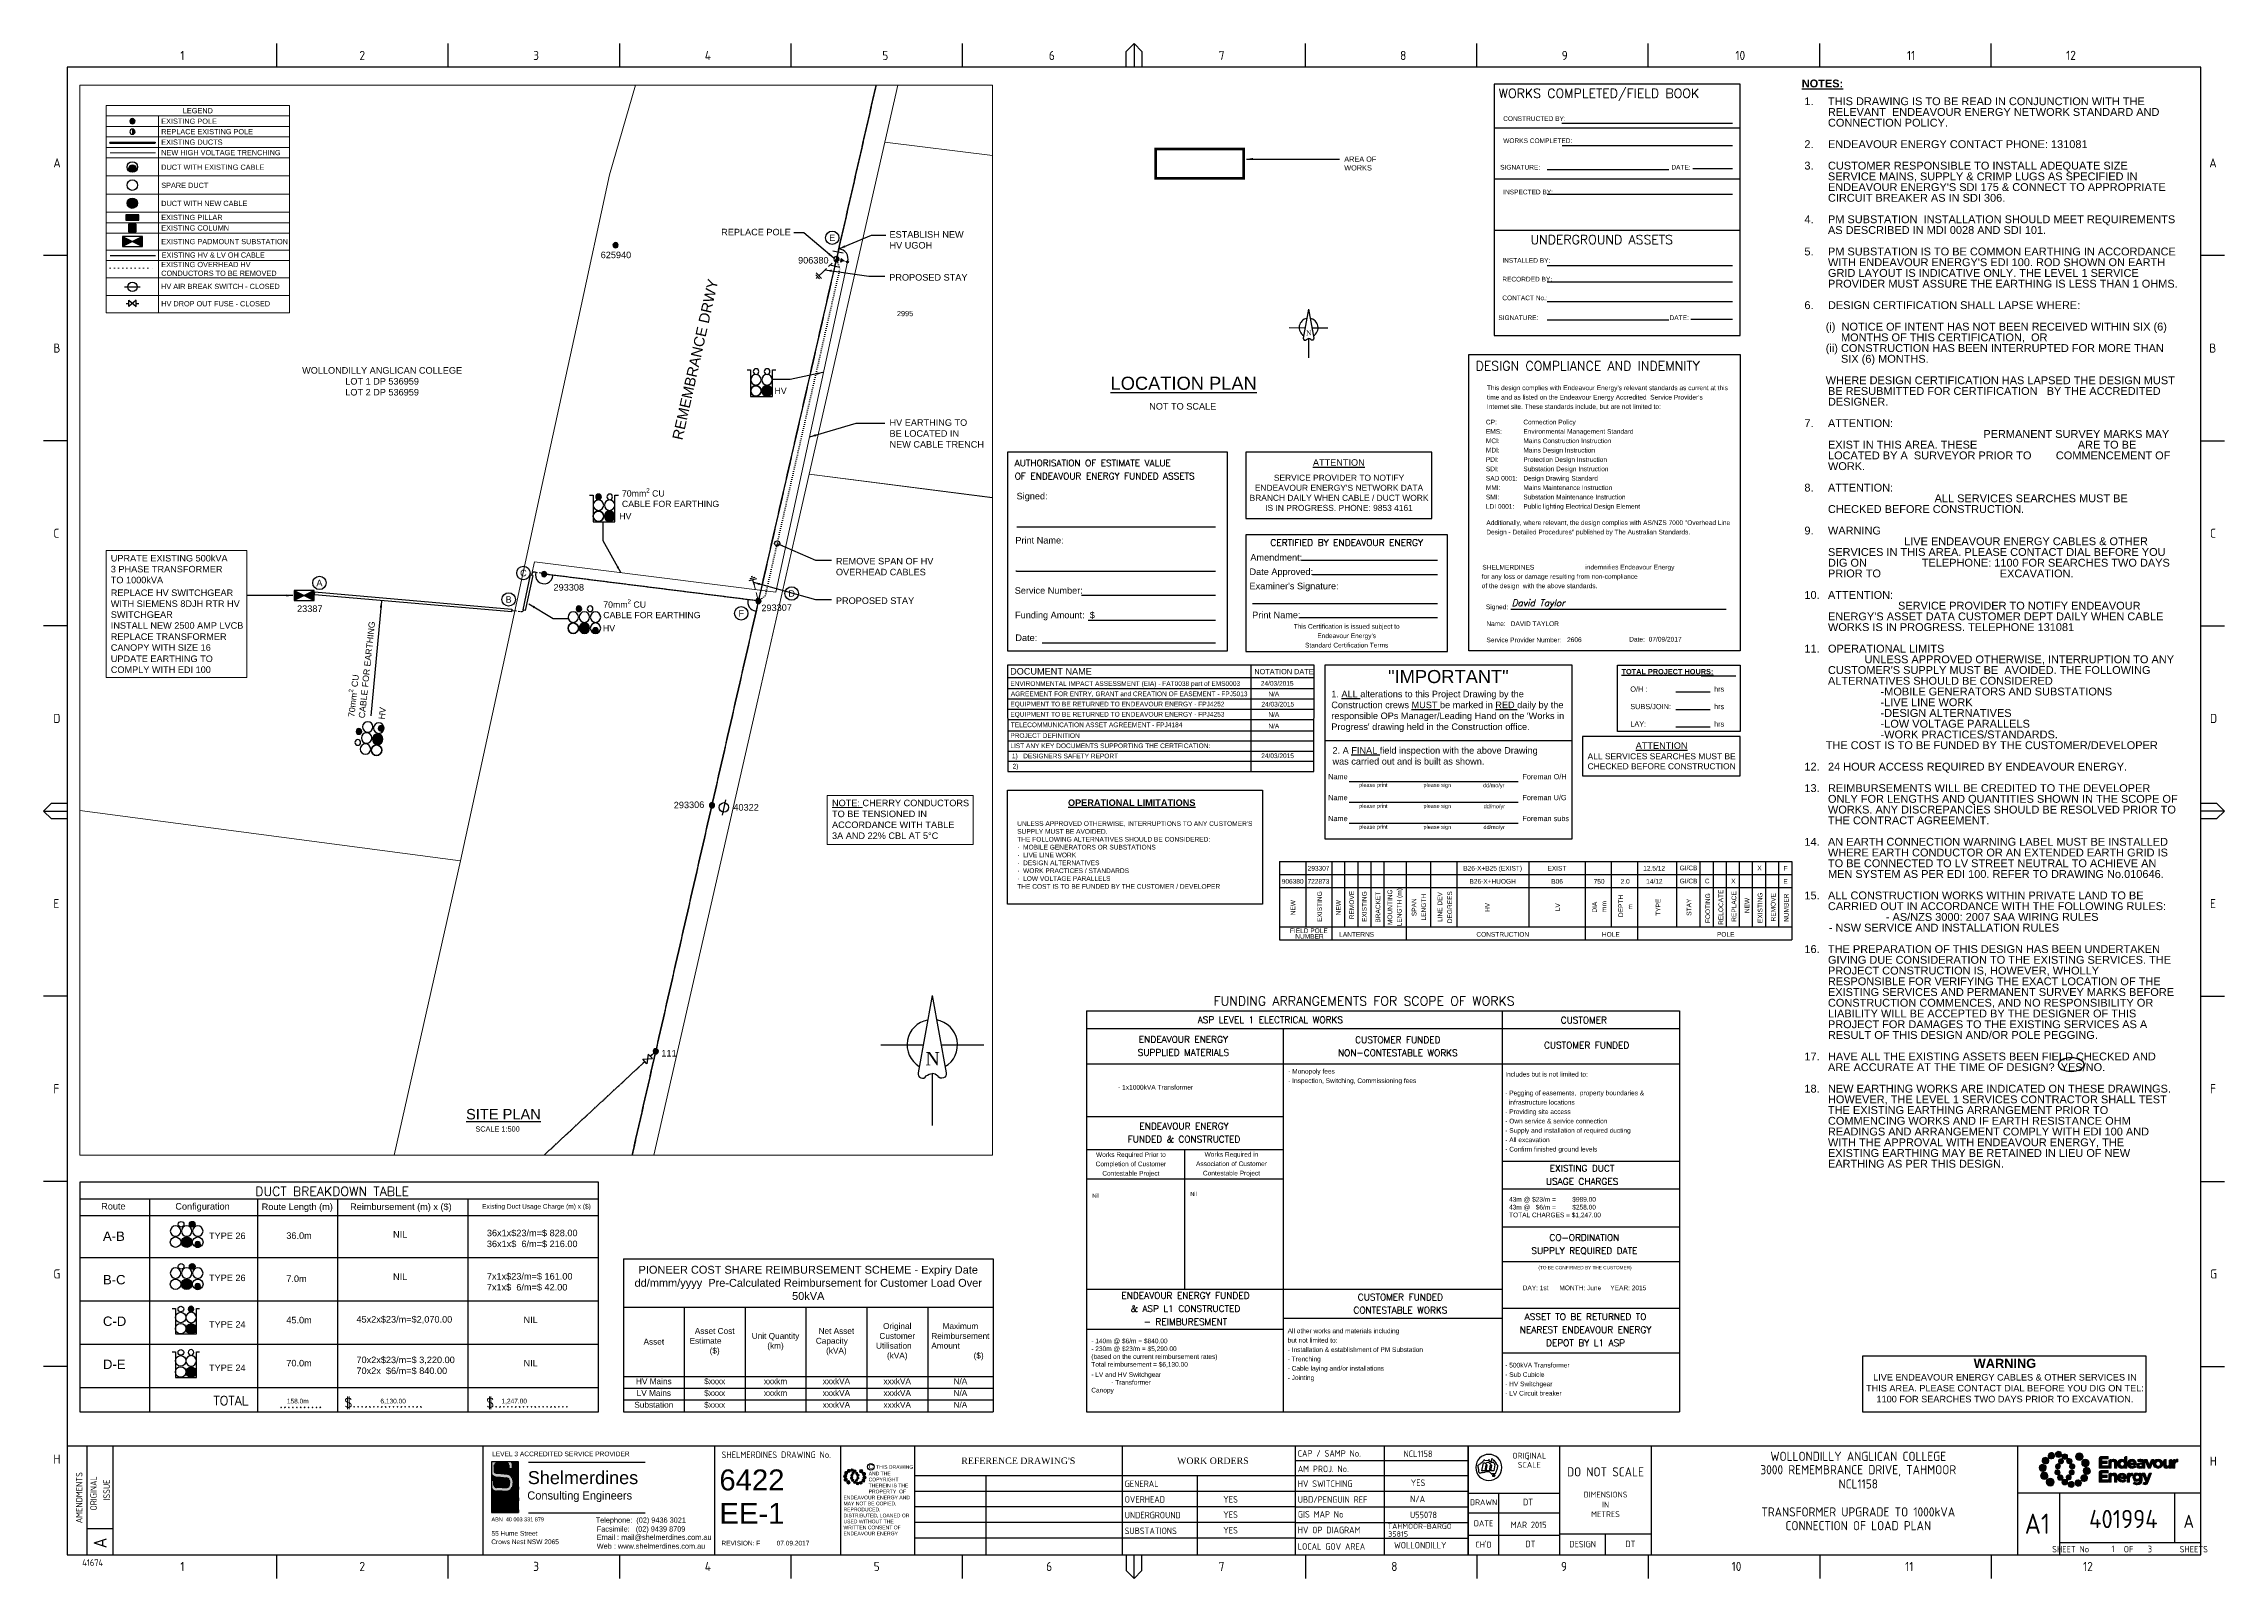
# Paper-space layout 'EE-1' of a CAD drawing. Header units: metres, sheet in millimetres. Extents: x -9 to 824, y -5 to 581.
# The model-space entities are those that its viewports show. They can reach past a viewport. Long polylines and large blocks are cut down to what shows.
import ezdxf
from ezdxf.enums import TextEntityAlignment as Align

# ---------------------------------------------------------------- set-up
doc = ezdxf.new("R2010")
doc.units = ezdxf.units.M
for name, pattern in [('Cable Exist OH', [1, 1, 0]), ('Cable Exist UG', [8.2, 4, -1.2, 1.8, -1.2]), ('Cable New OH', [6, 4, -2]), ('DOTX2', [0.5, 0, -0.5])]:
    doc.linetypes.add(name, pattern=pattern)
doc.layers.get('0').update_dxf_attribs({"color": 6})
for name, color, linetype in [('ARROWs_new', 7, 'Continuous'), ('detail_new', 7, 'Continuous'), ('Duct_SP_EXT', 7, 'Continuous'), ('Duct_SP_NEW', 2, 'Continuous'), ('Equip_HV_EXT', 7, 'Continuous'), ('Equip_LV_EXT', 7, 'Continuous'), ('Equip_LV_NEW', 2, 'Continuous'), ('Equip_SP_HV_EXT', 7, 'Continuous'), ('Equip_SP_HV_NEW', 2, 'Continuous'), ('Features_DEL', 1, 'Continuous'), ('Mains_HV_EXT', 7, 'Continuous'), ('Mains_LV_EXT', 7, 'Continuous'), ('NOTE 1TO1000_new', 7, 'Continuous'), ('NOTE 1TO500_NEW', 7, 'Continuous'), ('Notes', 7, 'Continuous'), ('Sub_SP_EXT', 7, 'Continuous'), ('SupportsOH_SP_TR_HV_LV_SL_EXT', 7, 'Continuous'), ('SupportsOH_SP_TR_HV_LV_SL_NEW', 2, 'Continuous'), ('TEXT_new', 7, 'Continuous'), ('Trench_SP_EXT', 7, 'Continuous'), ('Trench_SP_NEW', 2, 'Continuous'), ('VIEWPORT_NEW', 6, 'Continuous')]:
    doc.layers.add(name, color=color, linetype=linetype)
doc.layers.add('Cadastre Land Parcels_SP_EXT', color=9, linetype='Continuous', lineweight=5)
doc.layers.add('Cadastre Roads_SP_EXT', color=9, linetype='Continuous', lineweight=5)
doc.styles.add('ARIAL', font='arial.ttf', dxfattribs={"height": 2})
doc.styles.add('COLUMN_LABEL', font='arial.ttf')
doc.styles.add('Elec', font='romand__.ttf')
doc.styles.add('esp', font='eurosti.ttf')
doc.styles.add('HVSW_LABEL', font='arial.ttf')
doc.styles.add('iecARIAL', font='arial.ttf')
doc.styles.add('iecISOCP', font='isocp.shx')
doc.styles.add('iecNAME', font='times.ttf')
doc.styles.add('iecTimesNewRoman', font='times.ttf')
doc.styles.add('POLE_LABEL', font='arial.ttf')
doc.styles.add('ROMANS', font='romans.shx')
doc.styles.add('SCRIPTC', font='scriptc')
doc.styles.get("Standard").update_dxf_attribs({"font": 'arial.ttf'})
doc.linetypes.add('IE Trench HV', pattern='A,7,-0.2,["/",Standard,S=3,R=0,X=0.6,Y=-1.4],-2.5', length=9.7)
doc.dimstyles.get("Standard").update_dxf_attribs({"dimtxt": 0.18, "dimasz": 0.18, "dimexe": 0.18, "dimexo": 0.0625, "dimgap": 0.09, "dimtad": 0, "dimtih": 1, "dimtoh": 1, "dimdec": 4, "dimzin": 0, "dimdsep": 46, "dimtxsty": 'Standard', "dimcen": 0.09, "dimadec": 0, "dimazin": 0, "dimtfac": 1, "dimtdec": 4, "dimtofl": 0, "dimtmove": 0, "dimatfit": 3, "dimfxl": 1, "dimtolj": 1, "dimtzin": 0, "dimarcsym": 0})
doc.dimstyles.new('STD100', dxfattribs={"dimscale": 100, "dimtxt": 2.5, "dimasz": 2.5, "dimexe": 1, "dimexo": 1, "dimgap": 1, "dimtad": 1, "dimdsep": 46, "dimtxsty": 'ROMANS', "dimblk": 'OBLIQUE', "dimcen": 0, "dimdle": 1, "dimclrd": 256, "dimclrt": 256, "dimadec": 0, "dimazin": 0, "dimtfac": 1, "dimtmove": 0, "dimatfit": 3, "dimfxl": 1, "dimarcsym": 1})

psp = doc.layouts.new('EE-1')

# ---------------------------------------------------------------- texts
at = {"layer": 'Duct_SP_EXT', "linetype": 'Cable Exist UG', "char_height": 2.396, "attachment_point": 3}
for insert in [(274.87, 449.53), (215.53, 401.63), (209.31, 358.86)]:
    psp.add_mtext_dynamic_manual_height_columns('HV', width=5.5182, gutter_width=4, heights=[0], dxfattribs=dict(at, insert=insert))
at = {"layer": 'Duct_SP_EXT', "linetype": 'Cable Exist UG', "char_height": 2.3956, "attachment_point": 1}
for insert, width in [((211.9, 411.14), 42.8952), ((204.77, 368.67), 43.3292)]:
    psp.add_mtext('\\A1;70mm{\\H0.7x;\\S2^ ;} CU\\PCABLE FOR EARTHING', dxfattribs=dict(at, insert=insert, width=width))
at = {"layer": 'Duct_SP_EXT', "linetype": 'Cable Exist UG', "insert": (106.48, 323.91), "char_height": 2.3956, "width": 40.4327, "attachment_point": 1, "rotation": 83.89554}
psp.add_mtext('\\A1;70mm{\\H0.7x;\\S2^ ;} CU\\PCABLE FOR EARTHING', dxfattribs=at)
at = {"layer": 'Duct_SP_EXT', "linetype": 'Cable Exist UG', "insert": (119.36, 327.58), "char_height": 2.396, "attachment_point": 3, "rotation": 83.89554}
psp.add_mtext_dynamic_manual_height_columns('HV', width=5.5182, gutter_width=4, heights=[0], dxfattribs=at)
at = {"layer": 'NOTE 1TO1000_new', "lineweight": -3, "ltscale": 0.8}
psp.add_text('%%ULOCATION PLAN', height=5, dxfattribs=at).set_placement((398.63, 451.24), align=Align.MIDDLE_LEFT)
at = {"layer": 'NOTE 1TO1000_new', "lineweight": -3, "ltscale": 0.8, "insert": (413.41, 443.67), "char_height": 2.5, "width": 73.3513, "attachment_point": 1}
psp.add_mtext('NOT TO SCALE', dxfattribs=at)
at = {"layer": 'NOTE 1TO500_NEW', "color": 7, "lineweight": 0, "insert": (292.2, 292.11), "char_height": 2.5, "width": 128.5877, "attachment_point": 1}
psp.add_mtext('{\\LNOTE:} CHERRY CONDUCTORS \\PTO BE TENSIONED IN \\PACCORDANCE WITH TABLE \\P3A AND 22% CBL AT 5%%DC', dxfattribs=at)
at = {"layer": 'Notes', "color": 7, "lineweight": -3, "style": 'Elec'}
for s, height, p in [('WORKS COMPLETED/FIELD BOOK', 3.5, (546.92, 562)), ('FUNDING ARRANGEMENTS FOR SCOPE OF WORKS', 3.5, (437.99, 215.19)), ('ASP LEVEL 1 ELECTRICAL WORKS', 2.5, (431.95, 208.03)), (' CUSTOMER', 2.5, (568.95, 207.91))]:
    psp.add_text(s, height=height, dxfattribs=at).set_placement(p, align=Align.MIDDLE_LEFT)
at = {"layer": 'Notes', "color": 7, "lineweight": -3}
for s, height, p in [('CONSTRUCTED BY:', 1.79, (548.68, 552.34)), ('WORKS COMPLETED:', 1.79, (548.69, 543.9)), ('INSPECTED BY:', 1.79, (548.69, 524.31)), ('Signed:', 2.5, (362.73, 408.11)), ('Print Name:', 2.5, (362.27, 391.24)), ('Amendment:', 2.5, (452.07, 384.69)), ('Date Approved:', 2.5, (451.74, 379.22)), ("Examiner's Signature:", 2.5, (451.74, 373.75)), ('Service Number:', 2.5, (362.02, 372.05)), ('Funding Amount:  $', 2.5, (362.15, 362.67)), ('Date:    ', 2.5, (362.27, 353.99)), ('REVISION: F         07.09.2017', 1.79, (249.92, 8.05))]:
    psp.add_text(s, height=height, dxfattribs=at).set_placement(p, align=Align.MIDDLE_LEFT)
for s, height, p in [('SIGNATURE:', 1.79, (555.17, 533.78)), ('DATE:', 1.79, (616.62, 533.78)), ('SIGNATURE:', 1.79, (554.47, 476.28)), ('DATE:', 1.79, (615.93, 476.28)), ('GI/CB', 1.79, (619.51, 266.03)), ('X', 1.79, (646.63, 266.03)), ('F', 1.79, (656.57, 265.88)), ('GI/CB', 1.79, (619.51, 261.03)), ('C', 1.79, (626.63, 261.03)), ('X', 1.79, (636.63, 261.03)), ('E', 1.79, (656.57, 260.88)), ('(TO BE CONFIRMED BY THE CUSTOMER)', 1.2816, (579.93, 113.33)), ('DAY: 1st      MONTH: June     YEAR: 2015', 1.79, (579.75, 105.59))]:
    psp.add_text(s, height=height, dxfattribs=at).set_placement(p, align=Align.MIDDLE_CENTER)
at = {"layer": 'Notes', "color": 7, "lineweight": -3, "style": 'Elec'}
psp.add_text('UNDERGROUND ASSETS', height=3.5, dxfattribs=at).set_placement((559.09, 507.87), align=Align.TOP_LEFT)
for s, height, p in [('CERTIFIED BY ENDEAVOUR ENERGY', 2.52, (488.88, 390.33)), ('CUSTOMER FUNDED', 2.5, (580.56, 198.32)), ('DUCT BREAKDOWN TABLE', 3.5, (101.19, 142.45)), ('TOTAL', 3.5, (62.5, 62.51)), ('...........', 3.5, (89.16, 61.5))]:
    psp.add_text(s, height=height, dxfattribs=at).set_placement(p, align=Align.MIDDLE_CENTER)
at = {"layer": 'Notes', "color": 7, "style": 'SCRIPTC'}
psp.add_text('David Taylor', height=2.5, dxfattribs=at).set_placement((551.89, 368.56), align=Align.TOP_LEFT)
at = {"layer": 'Notes', "color": 7, "lineweight": -3}
for s, height, p in [('Print Name:', 2.5, (452.77, 360.7)), ('FIELD POLE', 1.79, (467.19, 240.62)), ('NUMBER', 1.79, (469.23, 238.47)), ('LANTERNS', 1.79, (486.01, 239.23)), ('CONSTRUCTION', 1.79, (538.44, 239.23)), ('HOLE', 1.79, (586.41, 239.23)), ('POLE', 1.79, (630.38, 239.23))]:
    psp.add_text(s, height=height, dxfattribs=at).set_placement(p, align=Align.BOTTOM_LEFT)
at = {"layer": 'Notes', "color": 7, "linetype": 'Cable New OH', "lineweight": 0}
for s, height, p in [('DOCUMENT NAME', 2.5, (360.25, 339.91)), ('ENVIRONMENTAL IMPACT ASSESSMENT (EIA) - FAT0038 part of EMS0003', 1.79, (360.33, 335.58)), ('AGREEMENT FOR ENTRY, GRANT and CREATION OF EASEMENT - FPJ5013', 1.79, (360.52, 331.67)), ('24/03/2015', 1.79, (456.07, 335.65)), ('N/A', 1.79, (458.92, 331.66)), ('EQUIPMENT TO BE RETURNED TO ENDEAVOUR ENERGY - FPJ4252', 1.79, (360.33, 327.77)), ('EQUIPMENT TO BE RETURNED TO ENDEAVOUR ENERGY - FPJ4253', 1.79, (360.33, 323.87)), ('24/03/2015', 1.79, (456.28, 327.71)), ('N/A', 1.79, (458.92, 323.77)), ('PROJECT DEFINITION', 1.79, (360.33, 315.72)), ('TELECOMMUNICATION ASSET AGREEMENT - FPJ4184', 1.79, (360.51, 319.82)), ('N/A', 1.79, (458.92, 319.4)), ('LIST ANY KEY DOCUMENTS SUPPORTING THE CERTFICATION:', 1.79, (360.34, 311.82)), ('1)   DESIGNERS SAFETY REPORT', 1.79, (360.95, 307.92)), ('24/03/2015', 1.79, (456.21, 308)), (' 2)', 1.79, (360.52, 304.02))]:
    psp.add_text(s, height=height, dxfattribs=at).set_placement(p)
at = {"layer": 'Notes'}
for s, height, style, p in [('Name', 2, 'ARIAL', (481.79, 299.92)), ('Foreman O/H', 2, 'ARIAL', (556, 299.92)), ('Name', 2, 'ARIAL', (481.79, 291.92)), ('please print', 1.5, 'ARIAL', (493.64, 296.98)), ('please sign', 1.5, 'ARIAL', (518.21, 296.95)), ('dd/mo/yr', 1.5, 'ARIAL', (541, 296.87)), ('Foreman U/G', 2, 'ARIAL', (556, 291.93)), ('Name', 2, 'ARIAL', (481.79, 283.92)), ('please print', 1.5, 'ARIAL', (493.64, 288.98)), ('please sign', 1.5, 'ARIAL', (518.21, 288.95)), ('dd/mo/yr', 1.5, 'ARIAL', (541.21, 288.85)), ('Foreman subs', 2, 'ARIAL', (556, 283.92)), ('please print', 1.5, 'ARIAL', (493.64, 280.98)), ('please sign', 1.5, 'ARIAL', (518.21, 280.95)), ('dd/mo/yr', 1.5, 'ARIAL', (541.14, 280.89)), ('35815', 2, 'iecISOCP', (504.74, 10.54))]:
    psp.add_text(s, height=height, dxfattribs=dict(at, style=style)).set_placement(p)
at = {"layer": 'Notes', "color": 7, "lineweight": -3}
for s, p in [('293307', (482.29, 264.48)), ('B26-X+B25 (EXIST)', (555.87, 264.48)), ('EXIST', (572.83, 264.48)), ('12.5/12', (610.53, 264.48)), ('906380', (472.4, 259.48)), ('722873', (482.26, 259.48)), ('B26-X+HUOGH', (553.51, 259.48)), ('B06', (571.49, 259.48)), ('750', (587.41, 259.48)), ('2.0', (597.03, 259.48)), ('14/12', (609.58, 259.48))]:
    psp.add_text(s, height=1.79, dxfattribs=at).set_placement(p, align=Align.BOTTOM_RIGHT)
for s, p in [('NEW', (469.76, 247.94)), ('NEW', (487.13, 247.94)), ('REMOVE', (492.22, 246.45)), ('mm', (588.62, 249.22)), ('m', (598.62, 250.12))]:
    psp.add_text(s, height=1.79, rotation=90, dxfattribs=at).set_placement(p, align=Align.BOTTOM_LEFT)
for s, p in [('EXISTING', (479.95, 251.26)), ('EXISTING', (497.06, 251.26)), ('BRACKET', (502.24, 251.03)), ('MOUNTING', (506.8, 251.03)), ('LENGTH (m)', (510.4, 251.03)), ('SPAN', (516.08, 251.03)), ('LENGTH', (519.68, 251.03)), ('LINE DEV', (525.93, 251.09)), ('DEGREES', (529.68, 251.03)), ('HV', (544.02, 250.96)), ('LV', (570.92, 251.03)), ('DIA', (585.02, 251.03)), ('DEPTH', (595.02, 251.5)), ('TYPE', (609.32, 251.03)), ('STAY', (621.11, 251.03)), ('FOOTING', (628.28, 250.64)), ('RELOCATE', (633.28, 251.03)), ('REPLACE', (638.28, 251.31)), ('NEW', (643.28, 251.69)), ('EXISTING', (648.28, 250.82)), ('REMOVE', (653.28, 251.03)), ('NUMBER', (658.28, 250.84))]:
    psp.add_text(s, height=1.79, rotation=90, dxfattribs=at).set_placement(p, align=Align.BOTTOM_CENTER)
at = {"layer": 'Notes', "style": 'ARIAL'}
for s, height, p in [('%%USITE PLAN', 4, (166.63, 171.96)), ('6422', 8, (261.59, 32.2)), ('EE-1', 8, (261.59, 19.44))]:
    psp.add_text(s, height=height, dxfattribs=at).set_placement(p, align=Align.MIDDLE_CENTER)
at = {"layer": 'Notes', "color": 7, "style": 'ARIAL'}
psp.add_text('SCALE 1:500', height=2, dxfattribs=at).set_placement((155.93, 165.29))
at = {"layer": 'Notes', "color": 7, "lineweight": -3, "style": 'Elec'}
for s, p in [('$..................', (105.87, 59.93)), ('$...................', (160.07, 59.93))]:
    psp.add_text(s, height=3.5, dxfattribs=at).set_placement(p)
at = {"layer": 'Notes'}
for s, insert, char_height, width, attachment_point, style in [('{\\fArial|b1|i0|c0|p34;\\LNOTES:}', (662.77, 567.27), 3, 117.1902, 1, 'iecISOCP'), ("1. {\\LALL} alterations to this Project Drawing by the Construction crews {\\LMUST} be marked in {\\LRED} daily by the responsible OPs Manager/Leading Hand on the 'Works in Progress' drawing held in the Construction office.", (483, 333.75), 2.5, 89.2844, 1, 'ARIAL'), ('2. A {\\LFINAL} field inspection with the above Drawing was carried out and is built as shown. ', (483.45, 305.49), 2.5, 84.7749, 7, 'ARIAL')]:
    psp.add_mtext(s, dxfattribs=dict(at, insert=insert, char_height=char_height, width=width, attachment_point=attachment_point, style=style))
at = {"layer": 'Notes', "insert": (663.78, 560.49), "char_height": 3, "width": 142.348, "attachment_point": 1, "line_spacing_factor": 0.82, "style": 'iecISOCP'}
psp.add_mtext("\\pi-9,l9,t9;{\\fArial|b0|i0|c0|p34;1.^ITHIS DRAWING IS TO BE READ IN CONJUNCTION WITH THE RELEVANT  ENDEAVOUR ENERGY NETWORK STANDARD AND CONNECTION POLICY.\\P\\pi0,l0,tz;\\P\\pi-9,l9,t9;2.^IENDEAVOUR ENERGY CONTACT PHONE: 131081\\P\\pi0,l0,tz;\\P\\pi-9,l9,t9;3.^ICUSTOMER RESPONSIBLE TO INSTALL ADEQUATE SIZE SERVICE MAINS, SUPPLY & CRIMP LUGS AS SPECIFIED IN ENDEAVOUR ENERGY'S SDI 175 & CONNECT TO APPROPRIATE CIRCUIT BREAKER AS IN SDI 306.\\P\\P4.^IPM SUBSTATION  INSTALLATION SHOULD MEET REQUIREMENTS AS DESCRIBED IN MDI 0028 AND SDI 101.\\P\\P5.^IPM SUBSTATION IS TO BE COMMON EARTHING IN ACCORDANCE WITH ENDEAVOUR ENERGY'S EDI 100. ROD SHOWN ON EARTH GRID LAYOUT IS INDICATIVE ONLY. THE LEVEL 1 SERVICE PROVIDER MUST ASSURE THE EARTHING IS LESS THAN 1 OHMS. \\P\\P6.^IDESIGN CERTIFICATION SHALL LAPSE WHERE:\\P\\pi0,l0,tz;\\P       (i)  NOTICE OF INTENT HAS NOT BEEN RECEIVED WITHIN SIX (6) \\P            MONTHS OF THIS CERTIFICATION,  OR \\P       (ii) CONSTRUCTION HAS BEEN INTERRUPTED FOR MORE THAN \\P            SIX (6) MONTHS.\\P\\P\\pi-9,l9;       WHERE DESIGN CERTIFICATION HAS LAPSED THE DESIGN MUST BE RESUBMITTED FOR CERTIFICATION   BY THE ACCREDITED DESIGNER.\\P\\pi0,l0;\\P\\pi-9,l9,t9;7.^IATTENTION:                                                                                                                                                 PERMANENT SURVEY MARKS MAY EXIST IN THIS AREA. THESE                                 ARE TO BE LOCATED BY A  SURVEYOR PRIOR TO        COMMENCEMENT OF WORK.\\P\\pi0,l0,tz;\\P\\pi-9,l9,t9;8.^IATTENTION:                                                                                                                                 ALL SERVICES SEARCHES MUST BE CHECKED BEFORE CONSTRUCTION.\\P\\pi0,l0,tz;\\P\\pi-9,l9,t9;9.^IWARNING                                                                                                                           LIVE ENDEAVOUR ENERGY CABLES & OTHER SERVICES IN THIS AREA. PLEASE CONTACT DIAL BEFORE YOU DIG ON                  TELEPHONE: 1100 FOR SEARCHES TWO DAYS PRIOR TO                                       EXCAVATION.\\P\\pi0,l0,tz;\\P\\pi-9,l9,t9;10.^IATTENTION:                                                                                                                     SERVICE PROVIDER TO NOTIFY ENDEAVOUR ENERGY'S ASSET DATA CUSTOMER DEPT DAILY WHEN CABLE WORKS IS IN PROGRESS. TELEPHONE 131081\\P\\pi0,l0,tz;\\P\\pi-9,l9,t9;11.^IOPERATIONAL LIMITS                                                                                         UNLESS APPROVED OTHERWISE, INTERRUPTION TO ANY CUSTOMER'S SUPPLY MUST BE  AVOIDED. THE FOLLOWING ALTERNATIVES SHOULD BE CONSIDERED\\P\\pi0,l0,tz;                         -MOBILE GENERATORS AND SUBSTATIONS\\P                         -LIVE LINE WORK\\P                         -DESIGN ALTERNATIVES\\P                         -LOW VOLTAGE PARALLELS\\P                         -WORK PRACTICES/STANDARDS.\\P       THE COST IS TO BE FUNDED BY THE CUSTOMER/DEVELOPER\\P\\P\\pi-9,l9,t9;12.^I24 HOUR ACCESS REQUIRED BY ENDEAVOUR ENERGY.\\P\\pi0,l0,tz;\\P\\pi-9,l9,t9;13.^IREIMBURSEMENTS WILL BE CREDITED TO THE DEVELOPER ONLY FOR LENGTHS AND QUANTITIES SHOWN IN THE SCOPE OF WORKS. ANY DISCREPANCIES SHOULD BE RESOLVED PRIOR TO THE CONTRACT AGREEMENT.\\P\\pi0,l0,tz;\\P\\pi-9,l9,t9;14.^IAN EARTH CONNECTION WARNING LABEL MUST BE INSTALLED WHERE EARTH CONDUCTOR OR AN EXTENDED EARTH GRID IS TO BE CONNECTED TO LV STREET NEUTRAL TO ACHIEVE AN MEN SYSTEM AS PER EDI 100. REFER TO DRAWING No.010646.\\P\\pi0,l0,tz;\\P\\pi-9,l9,t9;15.^IALL CONSTRUCTION WORKS WITHIN PRIVATE LAND TO BE CARRIED OUT IN ACCORDANCE WITH THE FOLLOWING RULES:                                                                                                                                          - AS/NZS 3000: 2007 SAA WIRING RULES \\P        - NSW SERVICE AND INSTALLATION RULES                                                                                                                                                                                \\P \\P16.^ITHE PREPARATION OF THIS DESIGN HAS BEEN UNDERTAKEN GIVING DUE CONSIDERATION TO THE EXISTING SERVICES. THE PROJECT CONSTRUCTION IS, HOWEVER, WHOLLY RESPONSIBLE FOR VERIFYING THE EXACT LOCATION OF THE EXISTING SERVICES AND PERMANENT SURVEY MARKS BEFORE CONSTRUCTION COMMENCES, AND NO RESPONSIBILITY OR LIABILITY WILL BE ACCEPTED BY THE DESIGNER OF THIS PROJECT FOR DAMAGES TO THE EXISTING SERVICES AS A RESULT OF THIS DESIGN AND/OR POLE PEGGING.\\P\\pi0,l0,tz;\\P\\pi-9,l9,t9;17.^IHAVE ALL THE EXISTING ASSETS BEEN FIELD CHECKED AND ARE ACCURATE AT THE TIME OF DESIGN?  YES/NO.\\P\\pi0,l0,tz;\\P\\pi-9,l9,t9;18.^INEW EARTHING WORKS ARE INDICATED ON THESE DRAWINGS. HOWEVER, THE LEVEL 1 SERVICES CONTRACTOR SHALL TEST THE EXISTING EARTHING ARRANGEMENT PRIOR TO COMMENCING WORKS AND IF EARTH RESISTANCE OHM READINGS AND ARRANGEMENT COMPLY WITH EDI 100 AND WITH THE APPROVAL WITH ENDEAVOUR ENERGY, THE EXISTING EARTHING MAY BE RETAINED IN LIEU OF NEW EARTHING AS PER THIS DESIGN. }", dxfattribs=at)
at = {"layer": 'Notes', "color": 2, "linetype": 'Continuous', "lineweight": 0, "char_height": 2}
for s, insert, width, attachment_point in [('EXISTING POLE', (35.86, 551.35), 48, 4), ('LEGEND', (49.86, 555.35), 68, 5), ('REPLACE EXISTING POLE', (35.86, 547.35), 48, 4), ('EXISTING DUCTS', (35.86, 543.35), 48, 4), ('NEW HIGH VOLTAGE TRENCHING', (35.86, 539.35), 48, 4), ('DUCT WITH EXISTING CABLE', (35.86, 533.77), 48, 4), ('SPARE DUCT', (35.86, 526.85), 48, 4), ('DUCT WITH NEW CABLE', (35.86, 519.92), 48, 4), ('EXISTING PILLAR', (35.86, 514.58), 48, 4), ('EXISTING COLUMN', (35.86, 510.58), 48, 4), ('EXISTING PADMOUNT SUBSTATION', (35.86, 505.36), 48, 4), ('EXISTING HV & LV OH CABLE', (36, 500.23), 48, 4), ('EXISTING OVERHEAD HV CONDUCTORS TO BE REMOVED', (35.86, 494.92), 48, 4), ('HV AIR BREAK SWITCH - CLOSED', (35.81, 488.22), 48, 4), ('HV DROP OUT FUSE - CLOSED', (35.86, 481.61), 48, 4)]:
    psp.add_mtext(s, dxfattribs=dict(at, insert=insert, width=width, attachment_point=attachment_point))
at = {"layer": 'Notes', "color": 7, "linetype": 'Cable New OH', "lineweight": 0, "insert": (487.94, 537.87), "char_height": 2, "width": 24.3711, "attachment_point": 1, "style": 'ARIAL'}
psp.add_mtext('AREA OF\\PWORKS', dxfattribs=at)
at = {"layer": 'Notes', "color": 7, "lineweight": -3, "char_height": 1.79, "line_spacing_factor": 1.2}
for s, insert, attachment_point in [('INSTALLED BY:\\P\\PRECORDED BY:\\P\\PCONTACT No.:', (548.34, 499.07), 1), ("This Certification is issued subject to \\PEndeavour Energy's \\PStandard Certification Terms", (488.86, 354.73), 5), ('- 1x1000kVA Transformer', (401.55, 182.23), 4)]:
    psp.add_mtext(s, dxfattribs=dict(at, insert=insert, attachment_point=attachment_point))
at = {"layer": 'Notes', "color": 7, "lineweight": -3, "char_height": 2.5, "line_spacing_factor": 1.2, "style": 'Elec'}
for s, insert, attachment_point in [('AUTHORISATION OF ESTIMATE VALUE\\POF ENDEAVOUR ENERGY FUNDED ASSETS', (362, 418.25), 4), ('ENDEAVOUR ENERGY \\PSUPPLIED MATERIALS', (426.49, 198.03), 5), ('CUSTOMER FUNDED \\PNON-CONTESTABLE WORKS', (508.41, 197.88), 5), ('ENDEAVOUR ENERGY \\PFUNDED & CONSTRUCTED', (426.71, 164.87), 5), ('EXISTING DUCT\\PUSAGE CHARGES', (578.82, 148.77), 5), ('CO-ORDINATION\\PSUPPLY REQUIRED DATE', (579.7, 122.17), 5), ('CUSTOMER FUNDED\\PCONTESTABLE WORKS', (509.41, 99.56), 5), ('ASSET TO BE RETURNED TO\\PNEAREST ENDEAVOUR ENERGY\\PDEPOT BY L1 ASP', (580.15, 89.57), 5)]:
    psp.add_mtext(s, dxfattribs=dict(at, insert=insert, attachment_point=attachment_point))
at = {"layer": 'Notes', "color": 1, "lineweight": -3, "attachment_point": 1}
for s, insert, char_height, width in [('{\\C7;NOTATION DATE}', (453.58, 342.06), 2, 24.3828), ('{\\C7;Route}', (12.93, 138.03), 2.5, 21.3007), ('{\\C7;Configuration}', (41.26, 137.99), 2.5, 31.8297), ('{\\C7;Route Length (m)}', (74.27, 137.83), 2.5, 28.8337), ('{\\C7;Reimbursement (m) x ($)}', (108.04, 137.85), 2.5, 38.7746), ('{\\C7;Existing Duct Usage Charge (m) x ($)}', (158.48, 137.62), 1.79, 41.6723), ('{\\C7;A-B}', (13.59, 127.12), 3.591, 29.5636), ('{\\C7;TYPE 26}', (54.12, 126.73), 2.5, 28.8337), ('{\\C7;36.0m}', (83.67, 126.79), 2.5, 28.8337), ('{\\C7;NIL}', (124.46, 127.28), 2.5, 28.8337), ('{\\C7;36x1x$23/m=$ 828.00 36x1x$  6/m=$ 216.00}', (160.3, 127.82), 2.5, 42.6138), ('{\\C7;B-C}', (13.59, 110.51), 3.591, 29.5636), ('{\\C7;TYPE 26}', (54.12, 110.66), 2.5, 28.8337), ('{\\C7;7.0m}', (83.67, 110.33), 2.5, 28.8337), ('{\\C7;NIL}', (124.46, 111.09), 2.5, 28.8337), ('{\\C7;7x1x$23/m=$ 161.00\\P7x1x$  6/m=$ 42.00}', (160.3, 111.25), 2.5, 42.6138), ('{\\C7;C-D}', (13.59, 94.63), 3.591, 22.3451), ('{\\C7;TYPE 24}', (54.12, 92.86), 2.5, 28.8337), ('{\\C7;45.0m}', (83.67, 94.52), 2.5, 28.8337), ('{\\C7;45x2x$23/m=$2,070.00}', (110.47, 94.8), 2.5, 28.8337), ('{\\C7;NIL}', (174.32, 94.63), 2.5, 28.8337), ('{\\C7;D-E}', (13.59, 78.18), 3.591, 22.3451), ('{\\C7;TYPE 24}', (54.12, 76.29), 2.5, 28.8337), ('{\\C7;70.0m}', (83.67, 78.07), 2.5, 28.8337), ('{\\C7;70x2x$23/m=$ 3,220.00\\P70x2x  $6/m=$ 840.00}', (110.47, 79.33), 2.5, 42.6138), ('{\\C7;NIL}', (174.32, 78.06), 2.5, 28.8337), ('{\\C7;158.0m}', (83.88, 63.22), 1.79, 37.9135), ('{\\C7;6,130.00}', (119.62, 63.22), 1.79, 37.9135), ('{\\C7;1,247.00}', (165.89, 63.22), 1.79, 37.9135)]:
    psp.add_mtext(s, dxfattribs=dict(at, insert=insert, char_height=char_height, width=width))
at = {"layer": 'Notes', "color": 2, "insert": (527.73, 339.13), "char_height": 5, "width": 40.3796, "attachment_point": 5, "style": 'ARIAL'}
psp.add_mtext('"IMPORTANT"', dxfattribs=at)
at = {"layer": 'Notes', "color": 7, "lineweight": -3, "line_spacing_factor": 1.2}
for s, insert, char_height, width, attachment_point in [('- Monopoly fees\\P- Inspection, Switching, Commissioning fees\\P ', (466.53, 189.23), 1.79, 83.976, 1), ('Includes but is not limited to:\\P\\P- Pegging of easements,  property boundaries &\\P  infrastructure locations\\P- Providing site access\\P- Own service & service connection\\P- Supply and installation of required ducting\\P- All excavation\\P- Confirm finished ground levels', (549.46, 172.63), 1.79, 56.9992, 4), ('Works Required Prior to Completion of Customer Contestable Project', (406.41, 152.67), 1.79, 30.6517, 5), ('Works Required in Association of Customer Contestable Project', (444.85, 152.74), 1.79, 30.6517, 5), ('Nil', (429.12, 141.5), 1.5, 32.6321, 4), ('Nil', (391.65, 140.82), 1.5, 35.4705, 4), ('All other works and materials including\\Pbut not limited to:\\P- Installation & establishment of PM Substation\\P- Trenching\\P- Cable laying and/or installations\\P- Jointing', (466.32, 79.94), 1.79, 71.0135, 4), ('- 500kVA Transformer\\P- Sub Cubicle\\P- HV Switchgear \\P- LV Circuit breaker', (549.46, 70.67), 1.79, 56.9992, 4)]:
    psp.add_mtext(s, dxfattribs=dict(at, insert=insert, char_height=char_height, width=width, attachment_point=attachment_point))
at = {"layer": 'Notes', "color": 7, "linetype": 'Cable New OH', "lineweight": 0, "char_height": 1.79, "attachment_point": 1}
for s, insert, width in [('43m @ $23/m =         $989.00 43m @   $6/m =         $258.00\\PTOTAL CHARGES = $1,247.00', (550.93, 140.3), 38.1022), ('- 140m @ $6/m = $840.00 \\P- 230m @ $23/m = $5,290.00   \\P(based on the current reimbursement rates)   Total reimbursement = $6,130.00', (391.27, 86.2), 49.6975), ('- LV and HV Switchgear                - Transformer Canopy                     ', (391.27, 73.37), 29.7985)]:
    psp.add_mtext(s, dxfattribs=dict(at, insert=insert, width=width))
at = {"layer": 'Notes', "color": 7, "lineweight": -3, "insert": (427.26, 97.64), "char_height": 2.5, "width": 75.5225, "attachment_point": 5, "line_spacing_factor": 1.2, "style": 'Elec'}
psp.add_mtext('ENDEAVOUR ENERGY FUNDED \\P& ASP L1 CONSTRUCTED \\P- REIMBURESMENT', dxfattribs=at)
at = {"layer": 'TEXT_new', "color": 7, "linetype": 'Cable Exist OH', "lineweight": 0}
for s, p in [('E', (292.27, 506.82)), ('A', (96.31, 374.94)), ('C', (174.26, 378.73)), ('B', (168.62, 368.62)), ('D', (276.77, 370.9)), ('F', (257.51, 363.31))]:
    psp.add_text(s, height=2.5, dxfattribs=at).set_placement(p, align=Align.MIDDLE)

msp = doc.modelspace()

# ---------------------------------------------------------------- texts
at = {"layer": 'Cadastre Land Parcels_SP_EXT'}
msp.add_text('2995', height=1, dxfattribs=at).set_placement((276756.01, 6207218.38))
at = {"layer": 'Cadastre Land Parcels_SP_EXT', "linetype": 'Cable New OH', "lineweight": 0, "insert": (276657.64, 6207208.64), "char_height": 1.25, "width": 30.5687, "attachment_point": 2}
msp.add_mtext('WOLLONDILLY ANGLICAN COLLEGE LOT 1 DP 536959\\PLOT 2 DP 536959', dxfattribs=at)
at = {"layer": 'Cadastre Roads_SP_EXT', "linetype": 'Cable New OH', "lineweight": 0, "insert": (276713.05, 6207195.03), "char_height": 2, "width": 39.3938, "attachment_point": 1, "rotation": 77.3312}
msp.add_mtext('REMEMBRANCE DRWY', dxfattribs=at)
at = {"layer": 'NOTE 1TO500_NEW', "color": 7, "lineweight": 0, "char_height": 1.25, "width": 64.2938, "attachment_point": 1}
for s, insert in [('REPLACE POLE', (276722.43, 6207235.07)), ('ESTABLISH NEW \\PHV UGOH', (276754.59, 6207234.62)), ('PROPOSED STAY', (276754.54, 6207226.42)), ('HV EARTHING TO \\PBE LOCATED IN \\PNEW CABLE TRENCH', (276754.59, 6207198.68)), ('UPRATE EXISTING 500kVA\\P3 PHASE TRANSFORMER \\PTO 1000kVA', (276605.8, 6207172.76)), ('REMOVE SPAN OF HV  \\POVERHEAD CABLES', (276744.35, 6207172.2)), ('REPLACE HV SWITCHGEAR \\PWITH SIEMENS 8DJH RTR HV\\PSWITCHGEAR  \\PINSTALL NEW 2500 AMP LVCB', (276605.8, 6207166.16)), ('PROPOSED STAY', (276744.35, 6207164.65)), ('REPLACE TRANSFORMER \\PCANOPY WITH SIZE 16', (276605.8, 6207157.78)), ('UPDATE EARTHING TO \\PCOMPLY WITH EDI 100', (276605.8, 6207153.55))]:
    msp.add_mtext(s, dxfattribs=dict(at, insert=insert))

# ---------------------------------------------------------------- blocks, each defined once
blk = doc.blocks.new('Note_Warning')
at = {"layer": 'Notes', "color": 0, "linetype": 'Continuous'}
blk.add_lwpolyline([(0, 0), (108.42, -0.04), (108.37, 21.2), (0.02, 21.22)], close=True, dxfattribs=at)
at = {"layer": 'Notes', "color": 0, "linetype": 'Continuous', "insert": (54.44, 20.23), "char_height": 3.5, "width": 105.9, "attachment_point": 2, "style": 'iecISOCP'}
blk.add_mtext('{\\fArial|b1|i0|c0|p34;WARNING\\P\\fArial|b0|i0|c0|p34;\\H0.7143x;LIVE ENDEAVOUR ENERGY CABLES & OTHER SERVICES IN THIS AREA. PLEASE CONTACT DIAL BEFORE YOU DIG ON TEL: 1100 FOR SEARCHES TWO DAYS PRIOR TO EXCAVATION.}', dxfattribs=at)
blk = doc.blocks.new('Note_Project Hours')
at = {"layer": 'Notes'}
blk.add_lwpolyline([(0, 25.42), (46.86, 25.42), (46.86, 0), (0, 0)], close=True, dxfattribs=at)
for points in [[(31.87, 21.27), (45.21, 21.27)], [(22.27, 15.15), (35.41, 15.15)], [(22.27, 8.46), (35.41, 8.46)], [(22.27, 1.78), (35.41, 1.78)]]:
    blk.add_lwpolyline(points, dxfattribs=at)
at = {"layer": 'Notes', "insert": (-3.17, 23.9), "char_height": 2, "width": 55.0391, "attachment_point": 1}
blk.add_mtext('{\\fArial|b1|i0|c238|p34;      \\LTOTAL PROJECT HOURS:\\P\\P\\fArial|b0|i0|c238|p34;\\l^IO/H :^I^I^I^Ihrs\\P\\P^ISUBS/JOIN:^I^I^Ihrs\\P\\P\\pi-4,l6,t6;^I^ILAY:   ^I^I^Ihrs}', dxfattribs=at)
blk = doc.blocks.new('Note_Services Searches')
at = {"layer": 'Notes'}
blk.add_lwpolyline([(0, 0), (60.33, 0), (60.33, 15.02), (0, 15.02)], close=True, dxfattribs=at)
at = {"layer": 'Notes', "insert": (30.27, 7.63), "char_height": 2.3, "width": 62.8509, "attachment_point": 5}
blk.add_mtext('{\\fArial|b0|i0|c238|p34;\\H1.087x;\\LATTENTION\\H0.92x;\\P\\lALL SERVICES SEARCHES MUST BE\\PCHECKED BEFORE CONSTRUCTION}', dxfattribs=at)
blk = doc.blocks.new('Note_Notify Integral')
at = {"layer": 'Notes'}
blk.add_lwpolyline([(0, 0), (71, 0), (71, 25.42), (0, 25.42)], close=True, dxfattribs=at)
at = {"layer": 'Notes', "style": 'iecISOCP'}
for s, insert, char_height, width, attachment_point in [("{\\fArial|b0|i0|c0|p34;SERVICE PROVIDER TO NOTIFY ENDEAVOUR ENERGY'S NETWORK DATA BRANCH DAILY WHEN CABLE / DUCT WORK IS IN PROGRESS. PHONE: 9853 4161}", (35.57, 9.82), 2.3, 68.7, 5), ('{\\fArial|b0|i0|c0|p34;\\LATTENTION}', (35.5, 22.68), 2.5, 16.7, 2)]:
    blk.add_mtext(s, dxfattribs=dict(at, insert=insert, char_height=char_height, width=width, attachment_point=attachment_point))
blk = doc.blocks.new('Note_Operational Limitations')
at = {"layer": 'Notes', "linetype": 'Continuous', "lineweight": -3}
blk.add_lwpolyline([(0, 43.53), (97.49, 43.53), (97.49, 0), (0, 0)], close=True, dxfattribs=at)
at = {"layer": 'Notes', "linetype": 'Continuous', "lineweight": -3, "insert": (3.7, 39.97), "char_height": 2.50005, "width": 90.8, "attachment_point": 1}
blk.add_mtext("{\\fArial|b1|i0|c0|p34;                 \\C7;   \\LOPERATIONAL LIMITATIONS\\P\\P\\fArial|b0|i0|c0|p34;\\H0.72x;\\lUNLESS APPROVED OTHERWISE, INTERRUPTIONS TO ANY CUSTOMER'S SUPPLY MUST BE AVOIDED.\\PTHE FOLLOWING ALTERNATIVES SHOULD BE CONSIDERED:\\P·  MOBILE GENERATORS OR SUBSTATIONS\\P·  LIVE LINE WORK\\P·  DESIGN ALTERNATIVES\\P·  WORK PRACTICES / STANDARDS\\P·  LOW VOLTAGE PARALLELS\\PTHE COST IS TO BE FUNDED BY THE CUSTOMER / DEVELOPER}", dxfattribs=at)
blk = doc.blocks.new('EE_LOGO_SMALL')
at = {"layer": 'Notes'}
h = blk.add_hatch(color=256, dxfattribs=at)
edge = h.paths.add_edge_path()
edge.add_spline(control_points=[(-8.4, 2), (-9.2, 2), (-9.8, 1.4), (-9.8, 0.7), (-9.9, -0.1), (-9.3, -0.7), (-8.6, -0.8), (-7.8, -0.8), (-7.2, -0.2), (-7.1, 0.5), (-7.1, 1.3), (-7.7, 1.9), (-8.4, 2)], knot_values=[0, 0, 0, 0, 1, 1, 1, 2, 2, 2, 3, 3, 3, 4, 4, 4, 4], degree=3, periodic=0)
h = blk.add_hatch(color=256, dxfattribs=at)
edge = h.paths.add_edge_path()
edge.add_spline(control_points=[(-6.8, 4.5), (-7.4, 4.8), (-8.2, 4.6), (-8.6, 4), (-8.9, 3.4), (-8.7, 2.6), (-8.1, 2.2), (-7.5, 1.9), (-6.7, 2.1), (-6.3, 2.7), (-6, 3.3), (-6.2, 4.1), (-6.8, 4.5)], knot_values=[0, 0, 0, 0, 1, 1, 1, 2, 2, 2, 3, 3, 3, 4, 4, 4, 4], degree=3, periodic=0)
h = blk.add_hatch(color=256, dxfattribs=at)
edge = h.paths.add_edge_path()
edge.add_spline(control_points=[(-4.2, 5.9), (-4.6, 6.5), (-5.3, 6.6), (-5.9, 6.3), (-6.4, 5.9), (-6.6, 5.1), (-6.2, 4.6), (-5.9, 4), (-5.1, 3.8), (-4.6, 4.2), (-4, 4.6), (-3.8, 5.3), (-4.2, 5.9)], knot_values=[0, 0, 0, 0, 1, 1, 1, 2, 2, 2, 3, 3, 3, 4, 4, 4, 4], degree=3, periodic=0)
h = blk.add_hatch(color=256, dxfattribs=at)
edge = h.paths.add_edge_path()
edge.add_spline(control_points=[(-1.3, 5.9), (-1.4, 6.5), (-2, 7), (-2.6, 6.9), (-3.3, 6.9), (-3.7, 6.3), (-3.7, 5.6), (-3.6, 5), (-3, 4.5), (-2.4, 4.6), (-1.7, 4.7), (-1.3, 5.2), (-1.3, 5.9)], knot_values=[0, 0, 0, 0, 1, 1, 1, 2, 2, 2, 3, 3, 3, 4, 4, 4, 4], degree=3, periodic=0)
h = blk.add_hatch(color=256, dxfattribs=at)
edge = h.paths.add_edge_path()
edge.add_spline(control_points=[(-2.5, 2.1), (-3, 2.2), (-3.5, 1.9), (-3.6, 1.3), (-3.7, 0.8), (-3.4, 0.3), (-2.9, 0.2), (-2.4, 0.1), (-1.9, 0.4), (-1.8, 0.9), (-1.7, 1.5), (-2, 2), (-2.5, 2.1)], knot_values=[0, 0, 0, 0, 1, 1, 1, 2, 2, 2, 3, 3, 3, 4, 4, 4, 4], degree=3, periodic=0)
h = blk.add_hatch(color=256, dxfattribs=at)
edge = h.paths.add_edge_path()
edge.add_spline(control_points=[(1, 4.9), (1, 4.3), (0.5, 3.8), (-0.1, 3.8), (-0.7, 3.8), (-1.2, 4.3), (-1.2, 4.9), (-1.2, 5.5), (-0.7, 6), (-0.1, 6), (0.5, 6), (1, 5.5), (1, 4.9)], knot_values=[0, 0, 0, 0, 1, 1, 1, 2, 2, 2, 3, 3, 3, 4, 4, 4, 4], degree=3, periodic=0)
edge = h.paths.add_edge_path()
edge.add_spline(control_points=[(-1.4, 4), (-1.9, 4.1), (-2.4, 3.8), (-2.5, 3.3), (-2.6, 2.7), (-2.3, 2.2), (-1.8, 2.1), (-1.3, 2), (-0.7, 2.3), (-0.6, 2.9), (-0.5, 3.4), (-0.9, 3.9), (-1.4, 4)], knot_values=[0, 0, 0, 0, 1, 1, 1, 2, 2, 2, 3, 3, 3, 4, 4, 4, 4], degree=3, periodic=0)
h = blk.add_hatch(color=256, dxfattribs=at)
edge = h.paths.add_edge_path()
edge.add_spline(control_points=[(2.3, 2.4), (2.8, 2.8), (2.8, 3.4), (2.4, 3.9), (2, 4.3), (1.4, 4.3), (0.9, 3.9), (0.5, 3.6), (0.5, 2.9), (0.9, 2.5), (1.2, 2), (1.9, 2), (2.3, 2.4)], knot_values=[0, 0, 0, 0, 1, 1, 1, 2, 2, 2, 3, 3, 3, 4, 4, 4, 4], degree=3, periodic=0)
edge = h.paths.add_edge_path()
edge.add_spline(control_points=[(1, 4.9), (1, 4.3), (0.5, 3.8), (-0.1, 3.8), (-0.7, 3.8), (-1.2, 4.3), (-1.2, 4.9), (-1.2, 5.5), (-0.7, 6), (-0.1, 6), (0.5, 6), (1, 5.5), (1, 4.9)], knot_values=[0, 0, 0, 0, 1, 1, 1, 2, 2, 2, 3, 3, 3, 4, 4, 4, 4], degree=3, periodic=0)
h = blk.add_hatch(color=256, dxfattribs=at)
edge = h.paths.add_edge_path()
edge.add_spline(control_points=[(1, 4.9), (1, 4.3), (0.5, 3.8), (-0.1, 3.8), (-0.7, 3.8), (-1.2, 4.3), (-1.2, 4.9), (-1.2, 5.5), (-0.7, 6), (-0.1, 6), (0.5, 6), (1, 5.5), (1, 4.9)], knot_values=[0, 0, 0, 0, 1, 1, 1, 2, 2, 2, 3, 3, 3, 4, 4, 4, 4], degree=3, periodic=0)
edge = h.paths.add_edge_path(flags=16)
edge.add_spline(control_points=[(1, 4.9), (1, 4.3), (0.5, 3.8), (-0.1, 3.8), (-0.7, 3.8), (-1.2, 4.3), (-1.2, 4.9), (-1.2, 5.5), (-0.7, 6), (-0.1, 6), (0.5, 6), (1, 5.5), (1, 4.9)], knot_values=[0, 0, 0, 0, 1, 1, 1, 2, 2, 2, 3, 3, 3, 4, 4, 4, 4], degree=3, periodic=0)
h = blk.add_hatch(color=256, dxfattribs=at)
edge = h.paths.add_edge_path()
edge.add_spline(control_points=[(3, 0.2), (3.5, 0.3), (3.8, 0.9), (3.7, 1.4), (3.6, 1.9), (3, 2.3), (2.5, 2.1), (1.9, 2), (1.6, 1.4), (1.8, 0.9), (1.9, 0.4), (2.5, 0.1), (3, 0.2)], knot_values=[0, 0, 0, 0, 1, 1, 1, 2, 2, 2, 3, 3, 3, 4, 4, 4, 4], degree=3, periodic=0)
h = blk.add_hatch(color=256, dxfattribs=at)
edge = h.paths.add_edge_path()
edge.add_spline(control_points=[(7, 4.9), (7, 4), (6.3, 3.4), (5.5, 3.4), (4.6, 3.4), (4, 4), (4, 4.9), (4, 5.7), (4.6, 6.4), (5.5, 6.4), (6.3, 6.4), (7, 5.7), (7, 4.9)], knot_values=[0, 0, 0, 0, 1, 1, 1, 2, 2, 2, 3, 3, 3, 4, 4, 4, 4], degree=3, periodic=0)
h = blk.add_hatch(color=256, dxfattribs=at)
edge = h.paths.add_edge_path()
edge.add_spline(control_points=[(8.4, 1.1), (9.1, 1.5), (9.4, 2.3), (9.1, 3), (8.8, 3.7), (7.9, 4.1), (7.2, 3.8), (6.5, 3.4), (6.2, 2.6), (6.5, 1.9), (6.8, 1.2), (7.7, 0.8), (8.4, 1.1)], knot_values=[0, 0, 0, 0, 1, 1, 1, 2, 2, 2, 3, 3, 3, 4, 4, 4, 4], degree=3, periodic=0)
h = blk.add_hatch(color=256, dxfattribs=at)
edge = h.paths.add_edge_path()
edge.add_spline(control_points=[(8.3, -1.9), (9, -1.9), (9.7, -1.4), (9.7, -0.6), (9.7, 0.1), (9.2, 0.8), (8.4, 0.8), (7.7, 0.8), (7, 0.3), (7, -0.5), (6.9, -1.2), (7.5, -1.9), (8.3, -1.9)], knot_values=[0, 0, 0, 0, 1, 1, 1, 2, 2, 2, 3, 3, 3, 4, 4, 4, 4], degree=3, periodic=0)
h = blk.add_hatch(color=256, dxfattribs=at)
edge = h.paths.add_edge_path()
edge.add_spline(control_points=[(-8.5, -1.1), (-9.2, -1.4), (-9.6, -2.3), (-9.3, -3), (-8.9, -3.7), (-8.1, -4), (-7.4, -3.7), (-6.7, -3.4), (-6.3, -2.5), (-6.6, -1.8), (-7, -1.1), (-7.8, -0.8), (-8.5, -1.1)], knot_values=[0, 0, 0, 0, 1, 1, 1, 2, 2, 2, 3, 3, 3, 4, 4, 4, 4], degree=3, periodic=0)
h = blk.add_hatch(color=256, dxfattribs=at)
edge = h.paths.add_edge_path()
edge.add_spline(control_points=[(-7.1, -4.8), (-7.1, -4), (-6.5, -3.3), (-5.6, -3.3), (-4.8, -3.3), (-4.1, -4), (-4.1, -4.8), (-4.1, -5.7), (-4.8, -6.3), (-5.6, -6.3), (-6.5, -6.3), (-7.1, -5.7), (-7.1, -4.8)], knot_values=[0, 0, 0, 0, 1, 1, 1, 2, 2, 2, 3, 3, 3, 4, 4, 4, 4], degree=3, periodic=0)
h = blk.add_hatch(color=256, dxfattribs=at)
edge = h.paths.add_edge_path()
edge.add_spline(control_points=[(-3.1, -0.2), (-3.7, -0.3), (-4, -0.8), (-3.8, -1.4), (-3.7, -1.9), (-3.2, -2.2), (-2.6, -2.1), (-2.1, -1.9), (-1.8, -1.4), (-1.9, -0.9), (-2.1, -0.3), (-2.6, 0), (-3.1, -0.2)], knot_values=[0, 0, 0, 0, 1, 1, 1, 2, 2, 2, 3, 3, 3, 4, 4, 4, 4], degree=3, periodic=0)
h = blk.add_hatch(color=256, dxfattribs=at)
edge = h.paths.add_edge_path()
edge.add_spline(control_points=[(-2.5, -2.3), (-2.9, -2.7), (-3, -3.4), (-2.6, -3.8), (-2.2, -4.2), (-1.5, -4.3), (-1.1, -3.9), (-0.7, -3.5), (-0.6, -2.8), (-1, -2.4), (-1.4, -2), (-2, -1.9), (-2.5, -2.3)], knot_values=[0, 0, 0, 0, 1, 1, 1, 2, 2, 2, 3, 3, 3, 4, 4, 4, 4], degree=3, periodic=0)
h = blk.add_hatch(color=256, dxfattribs=at)
edge = h.paths.add_edge_path()
edge.add_spline(control_points=[(-1.2, -4.8), (-1.2, -4.2), (-0.7, -3.7), (-0.1, -3.7), (0.5, -3.7), (1, -4.2), (1, -4.8), (1, -5.4), (0.5, -5.9), (-0.1, -5.9), (-0.7, -5.9), (-1.2, -5.4), (-1.2, -4.8)], knot_values=[0, 0, 0, 0, 1, 1, 1, 2, 2, 2, 3, 3, 3, 4, 4, 4, 4], degree=3, periodic=0)
h = blk.add_hatch(color=256, dxfattribs=at)
edge = h.paths.add_edge_path()
edge.add_spline(control_points=[(1.2, -3.9), (1.7, -4.1), (2.2, -3.7), (2.3, -3.2), (2.5, -2.7), (2.1, -2.2), (1.6, -2.1), (1.1, -2), (0.6, -2.3), (0.5, -2.8), (0.4, -3.3), (0.7, -3.8), (1.2, -3.9)], knot_values=[0, 0, 0, 0, 1, 1, 1, 2, 2, 2, 3, 3, 3, 4, 4, 4, 4], degree=3, periodic=0)
h = blk.add_hatch(color=256, dxfattribs=at)
edge = h.paths.add_edge_path()
edge.add_spline(control_points=[(1.2, -5.8), (1.3, -6.5), (1.8, -6.9), (2.5, -6.9), (3.1, -6.8), (3.6, -6.2), (3.5, -5.6), (3.4, -5), (2.9, -4.5), (2.2, -4.6), (1.6, -4.6), (1.1, -5.2), (1.2, -5.8)], knot_values=[0, 0, 0, 0, 1, 1, 1, 2, 2, 2, 3, 3, 3, 4, 4, 4, 4], degree=3, periodic=0)
h = blk.add_hatch(color=256, dxfattribs=at)
edge = h.paths.add_edge_path()
edge.add_spline(control_points=[(2.4, -2), (2.9, -2.1), (3.4, -1.8), (3.5, -1.3), (3.6, -0.8), (3.3, -0.3), (2.8, -0.2), (2.2, -0.1), (1.7, -0.4), (1.6, -0.9), (1.5, -1.4), (1.8, -1.9), (2.4, -2)], knot_values=[0, 0, 0, 0, 1, 1, 1, 2, 2, 2, 3, 3, 3, 4, 4, 4, 4], degree=3, periodic=0)
h = blk.add_hatch(color=256, dxfattribs=at)
edge = h.paths.add_edge_path()
edge.add_spline(control_points=[(4, -5.8), (4.4, -6.4), (5.2, -6.6), (5.7, -6.2), (6.3, -5.8), (6.5, -5.1), (6.1, -4.5), (5.7, -4), (5, -3.8), (4.4, -4.2), (3.8, -4.5), (3.7, -5.3), (4, -5.8)], knot_values=[0, 0, 0, 0, 1, 1, 1, 2, 2, 2, 3, 3, 3, 4, 4, 4, 4], degree=3, periodic=0)
h = blk.add_hatch(color=256, dxfattribs=at)
edge = h.paths.add_edge_path()
edge.add_spline(control_points=[(6.7, -4.4), (7.3, -4.8), (8.1, -4.6), (8.4, -4), (8.8, -3.3), (8.6, -2.6), (8, -2.2), (7.3, -1.8), (6.6, -2.1), (6.2, -2.7), (5.8, -3.3), (6, -4.1), (6.7, -4.4)], knot_values=[0, 0, 0, 0, 1, 1, 1, 2, 2, 2, 3, 3, 3, 4, 4, 4, 4], degree=3, periodic=0)
at = {"layer": 'Notes', "lineweight": 0}
for points in [[(1.8, 2.1), (1.8, 2.1)], [(-2, -2.1), (-2, -2.1)]]:
    blk.add_lwpolyline(points, dxfattribs=at)
for points in [[(-8.4, 2), (-9.2, 2), (-9.8, 1.4), (-9.8, 0.7), (-9.9, -0.1), (-9.3, -0.7), (-8.6, -0.8), (-7.8, -0.8), (-7.2, -0.2), (-7.1, 0.5), (-7.1, 1.3), (-7.7, 1.9), (-8.4, 2)], [(-6.8, 4.5), (-7.4, 4.8), (-8.2, 4.6), (-8.6, 4), (-8.9, 3.4), (-8.7, 2.6), (-8.1, 2.2), (-7.5, 1.9), (-6.7, 2.1), (-6.3, 2.7), (-6, 3.3), (-6.2, 4.1), (-6.8, 4.5)], [(-4.2, 5.9), (-4.6, 6.5), (-5.3, 6.6), (-5.9, 6.3), (-6.4, 5.9), (-6.6, 5.1), (-6.2, 4.6), (-5.9, 4), (-5.1, 3.8), (-4.6, 4.2), (-4, 4.6), (-3.8, 5.3), (-4.2, 5.9)], [(-1.3, 5.9), (-1.4, 6.5), (-2, 7), (-2.6, 6.9), (-3.3, 6.9), (-3.7, 6.3), (-3.7, 5.6), (-3.6, 5), (-3, 4.5), (-2.4, 4.6), (-1.7, 4.7), (-1.3, 5.2), (-1.3, 5.9)], [(-2.5, 2.1), (-3, 2.2), (-3.5, 1.9), (-3.6, 1.3), (-3.7, 0.8), (-3.4, 0.3), (-2.9, 0.2), (-2.4, 0.1), (-1.9, 0.4), (-1.8, 0.9), (-1.7, 1.5), (-2, 2), (-2.5, 2.1)], [(-1.4, 4), (-1.9, 4.1), (-2.4, 3.8), (-2.5, 3.3), (-2.6, 2.7), (-2.3, 2.2), (-1.8, 2.1), (-1.3, 2), (-0.7, 2.3), (-0.6, 2.9), (-0.5, 3.4), (-0.9, 3.9), (-1.4, 4)], [(1, 4.9), (1, 4.3), (0.5, 3.8), (-0.1, 3.8), (-0.7, 3.8), (-1.2, 4.3), (-1.2, 4.9), (-1.2, 5.5), (-0.7, 6), (-0.1, 6), (0.5, 6), (1, 5.5), (1, 4.9)], [(1, 4.9), (1, 4.3), (0.5, 3.8), (-0.1, 3.8), (-0.7, 3.8), (-1.2, 4.3), (-1.2, 4.9), (-1.2, 5.5), (-0.7, 6), (-0.1, 6), (0.5, 6), (1, 5.5), (1, 4.9)], [(2.3, 2.4), (2.8, 2.8), (2.8, 3.4), (2.4, 3.9), (2, 4.3), (1.4, 4.3), (0.9, 3.9), (0.5, 3.6), (0.5, 2.9), (0.9, 2.5), (1.2, 2), (1.9, 2), (2.3, 2.4)], [(3, 0.2), (3.5, 0.3), (3.8, 0.9), (3.7, 1.4), (3.6, 1.9), (3, 2.3), (2.5, 2.1), (1.9, 2), (1.6, 1.4), (1.8, 0.9), (1.9, 0.4), (2.5, 0.1), (3, 0.2)], [(7, 4.9), (7, 4), (6.3, 3.4), (5.5, 3.4), (4.6, 3.4), (4, 4), (4, 4.9), (4, 5.7), (4.6, 6.4), (5.5, 6.4), (6.3, 6.4), (7, 5.7), (7, 4.9)], [(8.4, 1.1), (9.1, 1.5), (9.4, 2.3), (9.1, 3), (8.8, 3.7), (7.9, 4.1), (7.2, 3.8), (6.5, 3.4), (6.2, 2.6), (6.5, 1.9), (6.8, 1.2), (7.7, 0.8), (8.4, 1.1)], [(8.3, -1.9), (9, -1.9), (9.7, -1.4), (9.7, -0.6), (9.7, 0.1), (9.2, 0.8), (8.4, 0.8), (7.7, 0.8), (7, 0.3), (7, -0.5), (6.9, -1.2), (7.5, -1.9), (8.3, -1.9)], [(-8.5, -1.1), (-9.2, -1.4), (-9.6, -2.3), (-9.3, -3), (-8.9, -3.7), (-8.1, -4), (-7.4, -3.7), (-6.7, -3.4), (-6.3, -2.5), (-6.6, -1.8), (-7, -1.1), (-7.8, -0.8), (-8.5, -1.1)], [(-7.1, -4.8), (-7.1, -4), (-6.5, -3.3), (-5.6, -3.3), (-4.8, -3.3), (-4.1, -4), (-4.1, -4.8), (-4.1, -5.7), (-4.8, -6.3), (-5.6, -6.3), (-6.5, -6.3), (-7.1, -5.7), (-7.1, -4.8)], [(-3.1, -0.2), (-3.7, -0.3), (-4, -0.8), (-3.8, -1.4), (-3.7, -1.9), (-3.2, -2.2), (-2.6, -2.1), (-2.1, -1.9), (-1.8, -1.4), (-1.9, -0.9), (-2.1, -0.3), (-2.6, 0), (-3.1, -0.2)], [(-2.5, -2.3), (-2.9, -2.7), (-3, -3.4), (-2.6, -3.8), (-2.2, -4.2), (-1.5, -4.3), (-1.1, -3.9), (-0.7, -3.5), (-0.6, -2.8), (-1, -2.4), (-1.4, -2), (-2, -1.9), (-2.5, -2.3)], [(-1.2, -4.8), (-1.2, -4.2), (-0.7, -3.7), (-0.1, -3.7), (0.5, -3.7), (1, -4.2), (1, -4.8), (1, -5.4), (0.5, -5.9), (-0.1, -5.9), (-0.7, -5.9), (-1.2, -5.4), (-1.2, -4.8)], [(1.2, -3.9), (1.7, -4.1), (2.2, -3.7), (2.3, -3.2), (2.5, -2.7), (2.1, -2.2), (1.6, -2.1), (1.1, -2), (0.6, -2.3), (0.5, -2.8), (0.4, -3.3), (0.7, -3.8), (1.2, -3.9)], [(1.2, -5.8), (1.3, -6.5), (1.8, -6.9), (2.5, -6.9), (3.1, -6.8), (3.6, -6.2), (3.5, -5.6), (3.4, -5), (2.9, -4.5), (2.2, -4.6), (1.6, -4.6), (1.1, -5.2), (1.2, -5.8)], [(2.4, -2), (2.9, -2.1), (3.4, -1.8), (3.5, -1.3), (3.6, -0.8), (3.3, -0.3), (2.8, -0.2), (2.2, -0.1), (1.7, -0.4), (1.6, -0.9), (1.5, -1.4), (1.8, -1.9), (2.4, -2)], [(4, -5.8), (4.4, -6.4), (5.2, -6.6), (5.7, -6.2), (6.3, -5.8), (6.5, -5.1), (6.1, -4.5), (5.7, -4), (5, -3.8), (4.4, -4.2), (3.8, -4.5), (3.7, -5.3), (4, -5.8)], [(6.7, -4.4), (7.3, -4.8), (8.1, -4.6), (8.4, -4), (8.8, -3.3), (8.6, -2.6), (8, -2.2), (7.3, -1.8), (6.6, -2.1), (6.2, -2.7), (5.8, -3.3), (6, -4.1), (6.7, -4.4)]]:
    blk.add_open_spline(points, degree=3, knots=[0, 0, 0, 0, 1, 1, 1, 2, 2, 2, 3, 3, 3, 4, 4, 4, 4], dxfattribs=at)
blk = doc.blocks.new('EE_COPYRIGHT_A1')
at = {"layer": 'Notes'}
blk.add_circle((9.53, -0.82), 1.15, dxfattribs=at)
at = {"xscale": 0.4, "yscale": 0.4, "zscale": 0.4}
blk.add_blockref('EE_LOGO_SMALL', (3.96, -4.29), dxfattribs=at)
at = {"layer": 'Notes', "insert": (0, 0), "char_height": 1.25, "width": 24.1208, "attachment_point": 1, "style": 'ARIAL'}
blk.add_mtext('\\pt8.75;               ^I{\\H1.2x;C } THIS DRAWING\\P\\pi-8.75,l8.75,t8.75,20;       ^IAND THE ^I\\P\\pi0,t8.75;COPYRIGHT\\P\\pi-8.75,t1.25,8.75;^I^ITHEREIN IS THE PROPERTY  OF \\P\\pi0,l0,t1.25;ENDEAVOUR ENERGY AND MAY NOT BE COPIED, REPRODUCED, DISTRIBUTED, LOANED OR USED WITHOUT THE WRITTEN CONSENT OF ENDEAVOUR ENERGY', dxfattribs=at)
blk = doc.blocks.new('EE_LOGO')
h = blk.add_hatch(color=7)
edge = h.paths.add_edge_path()
edge.add_spline(control_points=[(-25.34, 1.94), (-26.08, 1.98), (-26.72, 1.41), (-26.77, 0.66), (-26.81, -0.09), (-26.24, -0.72), (-25.49, -0.77), (-24.74, -0.81), (-24.1, -0.24), (-24.06, 0.51), (-24.02, 1.25), (-24.59, 1.89), (-25.34, 1.94)], knot_values=[0, 0, 0, 0, 1, 1, 1, 2, 2, 2, 3, 3, 3, 4, 4, 4, 4], degree=3, periodic=0)
h = blk.add_hatch(color=7)
edge = h.paths.add_edge_path()
edge.add_spline(control_points=[(-23.73, 4.46), (-24.34, 4.81), (-25.13, 4.61), (-25.49, 3.99), (-25.85, 3.38), (-25.64, 2.59), (-25.03, 2.23), (-24.41, 1.87), (-23.63, 2.08), (-23.27, 2.69), (-22.91, 3.31), (-23.12, 4.1), (-23.73, 4.46)], knot_values=[0, 0, 0, 0, 1, 1, 1, 2, 2, 2, 3, 3, 3, 4, 4, 4, 4], degree=3, periodic=0)
h = blk.add_hatch(color=7)
edge = h.paths.add_edge_path()
edge.add_spline(control_points=[(-21.12, 5.87), (-21.48, 6.44), (-22.24, 6.61), (-22.81, 6.24), (-23.37, 5.88), (-23.54, 5.12), (-23.17, 4.55), (-22.81, 3.98), (-22.05, 3.82), (-21.48, 4.19), (-20.92, 4.55), (-20.75, 5.31), (-21.12, 5.87)], knot_values=[0, 0, 0, 0, 1, 1, 1, 2, 2, 2, 3, 3, 3, 4, 4, 4, 4], degree=3, periodic=0)
h = blk.add_hatch(color=7)
edge = h.paths.add_edge_path()
edge.add_spline(control_points=[(-19.43, 2.06), (-19.94, 2.17), (-20.44, 1.84), (-20.55, 1.33), (-20.66, 0.82), (-20.34, 0.32), (-19.83, 0.21), (-19.32, 0.1), (-18.81, 0.42), (-18.71, 0.93), (-18.59, 1.44), (-18.92, 1.95), (-19.43, 2.06)], knot_values=[0, 0, 0, 0, 1, 1, 1, 2, 2, 2, 3, 3, 3, 4, 4, 4, 4], degree=3, periodic=0)
h = blk.add_hatch(color=7)
edge = h.paths.add_edge_path()
edge.add_spline(control_points=[(-18.27, 5.87), (-18.34, 6.5), (-18.91, 6.97), (-19.54, 6.9), (-20.18, 6.84), (-20.65, 6.27), (-20.58, 5.63), (-20.52, 4.99), (-19.95, 4.53), (-19.31, 4.59), (-18.67, 4.66), (-18.21, 5.23), (-18.27, 5.87)], knot_values=[0, 0, 0, 0, 1, 1, 1, 2, 2, 2, 3, 3, 3, 4, 4, 4, 4], degree=3, periodic=0)
h = blk.add_hatch(color=7)
edge = h.paths.add_edge_path()
edge.add_spline(control_points=[(-15.91, 4.86), (-15.91, 4.26), (-16.4, 3.77), (-17, 3.77), (-17.6, 3.77), (-18.08, 4.26), (-18.08, 4.86), (-18.08, 5.46), (-17.6, 5.95), (-17, 5.95), (-16.4, 5.95), (-15.91, 5.46), (-15.91, 4.86)], knot_values=[0, 0, 0, 0, 1, 1, 1, 2, 2, 2, 3, 3, 3, 4, 4, 4, 4], degree=3, periodic=0)
edge = h.paths.add_edge_path()
edge.add_spline(control_points=[(-18.29, 3.97), (-18.8, 4.08), (-19.3, 3.76), (-19.41, 3.25), (-19.52, 2.74), (-19.2, 2.23), (-18.69, 2.12), (-18.18, 2.01), (-17.67, 2.33), (-17.56, 2.84), (-17.45, 3.35), (-17.78, 3.86), (-18.29, 3.97)], knot_values=[0, 0, 0, 0, 1, 1, 1, 2, 2, 2, 3, 3, 3, 4, 4, 4, 4], degree=3, periodic=0)
h = blk.add_hatch(color=7)
edge = h.paths.add_edge_path()
edge.add_spline(control_points=[(-14.59, 2.36), (-14.16, 2.75), (-14.12, 3.41), (-14.51, 3.84), (-14.89, 4.27), (-15.55, 4.31), (-15.99, 3.93), (-16.42, 3.54), (-16.46, 2.88), (-16.07, 2.45), (-15.69, 2.01), (-15.02, 1.98), (-14.59, 2.36)], knot_values=[0, 0, 0, 0, 1, 1, 1, 2, 2, 2, 3, 3, 3, 4, 4, 4, 4], degree=3, periodic=0)
edge = h.paths.add_edge_path()
edge.add_spline(control_points=[(-15.91, 4.86), (-15.91, 4.26), (-16.4, 3.77), (-17, 3.77), (-17.6, 3.77), (-18.08, 4.26), (-18.08, 4.86), (-18.08, 5.46), (-17.6, 5.95), (-17, 5.95), (-16.4, 5.95), (-15.91, 5.46), (-15.91, 4.86)], knot_values=[0, 0, 0, 0, 1, 1, 1, 2, 2, 2, 3, 3, 3, 4, 4, 4, 4], degree=3, periodic=0)
h = blk.add_hatch(color=7)
edge = h.paths.add_edge_path()
edge.add_spline(control_points=[(-15.91, 4.86), (-15.91, 4.26), (-16.4, 3.77), (-17, 3.77), (-17.6, 3.77), (-18.08, 4.26), (-18.08, 4.86), (-18.08, 5.46), (-17.6, 5.95), (-17, 5.95), (-16.4, 5.95), (-15.91, 5.46), (-15.91, 4.86)], knot_values=[0, 0, 0, 0, 1, 1, 1, 2, 2, 2, 3, 3, 3, 4, 4, 4, 4], degree=3, periodic=0)
edge = h.paths.add_edge_path(flags=16)
edge.add_spline(control_points=[(-15.91, 4.86), (-15.91, 4.26), (-16.4, 3.77), (-17, 3.77), (-17.6, 3.77), (-18.08, 4.26), (-18.08, 4.86), (-18.08, 5.46), (-17.6, 5.95), (-17, 5.95), (-16.4, 5.95), (-15.91, 5.46), (-15.91, 4.86)], knot_values=[0, 0, 0, 0, 1, 1, 1, 2, 2, 2, 3, 3, 3, 4, 4, 4, 4], degree=3, periodic=0)
h = blk.add_hatch(color=7)
edge = h.paths.add_edge_path()
edge.add_spline(control_points=[(-13.94, 0.18), (-13.41, 0.32), (-13.09, 0.87), (-13.23, 1.4), (-13.37, 1.93), (-13.92, 2.25), (-14.45, 2.11), (-14.98, 1.97), (-15.3, 1.42), (-15.16, 0.89), (-15.02, 0.36), (-14.47, 0.04), (-13.94, 0.18)], knot_values=[0, 0, 0, 0, 1, 1, 1, 2, 2, 2, 3, 3, 3, 4, 4, 4, 4], degree=3, periodic=0)
h = blk.add_hatch(color=7)
edge = h.paths.add_edge_path()
edge.add_spline(control_points=[(-9.93, 4.86), (-9.93, 4.03), (-10.61, 3.35), (-11.44, 3.35), (-12.28, 3.35), (-12.95, 4.03), (-12.95, 4.86), (-12.95, 5.69), (-12.28, 6.37), (-11.44, 6.37), (-10.61, 6.37), (-9.93, 5.69), (-9.93, 4.86)], knot_values=[0, 0, 0, 0, 1, 1, 1, 2, 2, 2, 3, 3, 3, 4, 4, 4, 4], degree=3, periodic=0)
h = blk.add_hatch(color=7)
edge = h.paths.add_edge_path()
edge.add_spline(control_points=[(-8.55, 1.13), (-7.83, 1.45), (-7.5, 2.29), (-7.82, 3.01), (-8.14, 3.73), (-8.98, 4.06), (-9.7, 3.74), (-10.42, 3.42), (-10.75, 2.58), (-10.43, 1.86), (-10.11, 1.14), (-9.27, 0.81), (-8.55, 1.13)], knot_values=[0, 0, 0, 0, 1, 1, 1, 2, 2, 2, 3, 3, 3, 4, 4, 4, 4], degree=3, periodic=0)
h = blk.add_hatch(color=7)
edge = h.paths.add_edge_path()
edge.add_spline(control_points=[(-8.66, -1.92), (-7.91, -1.96), (-7.27, -1.39), (-7.23, -0.64), (-7.19, 0.1), (-7.76, 0.74), (-8.51, 0.78), (-9.25, 0.83), (-9.89, 0.26), (-9.94, -0.49), (-9.98, -1.24), (-9.41, -1.88), (-8.66, -1.92)], knot_values=[0, 0, 0, 0, 1, 1, 1, 2, 2, 2, 3, 3, 3, 4, 4, 4, 4], degree=3, periodic=0)
h = blk.add_hatch(color=7)
edge = h.paths.add_edge_path()
edge.add_spline(control_points=[(-3.85, 0.44), (-3.85, 0.44), (-3.85, 4.25), (-3.85, 4.3), (-3.85, 4.35), (-3.85, 4.86), (-3.29, 4.86), (-2.74, 4.86), (-0.49, 4.86), (-0.49, 4.86), (-0.49, 4.86), (-0.49, 4), (-0.49, 4), (-0.49, 4), (-2.89, 4), (-2.89, 4), (-2.89, 4), (-2.89, 3.1), (-2.89, 3.1), (-2.89, 3.1), (-0.8, 3.1), (-0.8, 3.1), (-0.8, 3.1), (-0.8, 2.23), (-0.8, 2.23), (-0.8, 2.23), (-2.89, 2.23), (-2.89, 2.23), (-2.89, 2.23), (-2.89, 1.31), (-2.89, 1.31), (-2.89, 1.31), (-0.49, 1.31), (-0.49, 1.31), (-0.49, 1.31), (-0.49, 0.44), (-0.49, 0.44), (-0.49, 0.44), (-3.85, 0.44), (-3.85, 0.44)], knot_values=[0, 0, 0, 0, 1, 1, 1, 2, 2, 2, 3, 3, 3, 4, 4, 4, 5, 5, 5, 6, 6, 6, 7, 7, 7, 8, 8, 8, 9, 9, 9, 10, 10, 10, 11, 11, 11, 12, 12, 12, 13, 13, 13, 13], degree=3, periodic=0)
h = blk.add_hatch(color=7)
edge = h.paths.add_edge_path()
edge.add_spline(control_points=[(1.94, 0.44), (1.94, 0.44), (1.94, 2.33), (1.94, 2.33), (1.94, 2.78), (1.73, 3.02), (1.36, 3.02), (1, 3.02), (0.76, 2.78), (0.76, 2.33), (0.76, 2.33), (0.76, 0.44), (0.76, 0.44), (0.76, 0.44), (-0.2, 0.44), (-0.2, 0.44), (-0.2, 0.44), (-0.2, 3.21), (-0.2, 3.27), (-0.2, 3.33), (-0.2, 3.82), (0.36, 3.82), (0.76, 3.82), (0.76, 3.82), (0.76, 3.82), (0.76, 3.82), (0.76, 3.35), (0.76, 3.35), (0.98, 3.63), (1.27, 3.89), (1.75, 3.89), (2.48, 3.89), (2.9, 3.41), (2.9, 2.63), (2.9, 2.63), (2.9, 0.44), (2.9, 0.44), (2.9, 0.44), (1.94, 0.44), (1.94, 0.44)], knot_values=[0, 0, 0, 0, 1, 1, 1, 2, 2, 2, 3, 3, 3, 4, 4, 4, 5, 5, 5, 6, 6, 6, 7, 7, 7, 8, 8, 8, 9, 9, 9, 10, 10, 10, 11, 11, 11, 12, 12, 12, 13, 13, 13, 13], degree=3, periodic=0)
h = blk.add_hatch(color=7)
edge = h.paths.add_edge_path(flags=16)
edge.add_spline(control_points=[(5.8, 2.13), (5.8, 2.69), (5.43, 3.07), (4.98, 3.07), (4.53, 3.07), (4.15, 2.7), (4.15, 2.13), (4.15, 2.13), (4.15, 2.12), (4.15, 2.12), (4.15, 1.56), (4.53, 1.19), (4.98, 1.19), (5.43, 1.19), (5.8, 1.56), (5.8, 2.12), (5.8, 2.12), (5.8, 2.13), (5.8, 2.13)], knot_values=[0, 0, 0, 0, 1, 1, 1, 2, 2, 2, 3, 3, 3, 4, 4, 4, 5, 5, 5, 6, 6, 6, 6], degree=3, periodic=0)
edge = h.paths.add_edge_path()
edge.add_spline(control_points=[(5.79, 0.44), (5.79, 0.44), (5.79, 0.92), (5.79, 0.92), (5.55, 0.6), (5.23, 0.37), (4.73, 0.37), (3.94, 0.37), (3.19, 0.99), (3.19, 2.12), (3.19, 2.12), (3.19, 2.13), (3.19, 2.13), (3.19, 3.26), (3.93, 3.88), (4.73, 3.88), (5.24, 3.88), (5.56, 3.65), (5.79, 3.38), (5.79, 3.38), (5.79, 4.27), (5.79, 4.3), (5.79, 4.34), (5.79, 4.86), (6.34, 4.86), (6.73, 4.86), (6.75, 4.86), (6.75, 4.86), (6.75, 4.86), (6.75, 0.44), (6.75, 0.44), (6.75, 0.44), (5.79, 0.44), (5.79, 0.44)], knot_values=[0, 0, 0, 0, 1, 1, 1, 2, 2, 2, 3, 3, 3, 4, 4, 4, 5, 5, 5, 6, 6, 6, 7, 7, 7, 8, 8, 8, 9, 9, 9, 10, 10, 10, 11, 11, 11, 11], degree=3, periodic=0)
h = blk.add_hatch(color=7)
edge = h.paths.add_edge_path()
edge.add_spline(control_points=[(8.69, 3.89), (7.7, 3.89), (7.01, 3.09), (7.01, 2.13), (7.01, 2.13), (7.01, 2.12), (7.01, 2.12), (7.01, 1.08), (7.77, 0.37), (8.78, 0.37), (9.39, 0.37), (9.85, 0.61), (10.16, 1), (10.16, 1), (9.62, 1.48), (9.62, 1.48), (9.35, 1.24), (9.12, 1.14), (8.79, 1.14), (8.33, 1.13), (8, 1.49), (7.95, 1.86), (7.91, 2.18), (7.93, 2.29), (7.95, 2.43), (8.02, 2.85), (8.29, 3.12), (8.69, 3.12), (9.09, 3.12), (9.34, 2.83), (9.4, 2.4), (9.4, 2.4), (8.14, 2.4), (8.14, 2.4), (8.14, 2.4), (8.12, 1.8), (8.64, 1.8), (9.17, 1.8), (10.32, 1.8), (10.32, 1.8), (10.33, 1.89), (10.34, 1.95), (10.34, 2.04), (10.34, 2.04), (10.34, 2.05), (10.34, 2.05), (10.34, 3.01), (9.82, 3.89), (8.69, 3.89)], knot_values=[0, 0, 0, 0, 1, 1, 1, 2, 2, 2, 3, 3, 3, 4, 4, 4, 5, 5, 5, 6, 6, 6, 7, 7, 7, 8, 8, 8, 9, 9, 9, 10, 10, 10, 11, 11, 11, 12, 12, 12, 13, 13, 13, 14, 14, 14, 15, 15, 15, 16, 16, 16, 16], degree=3, periodic=0)
h = blk.add_hatch(color=7)
edge = h.paths.add_edge_path(flags=16)
edge.add_spline(control_points=[(12.69, 1.8), (12.53, 1.88), (12.31, 1.93), (12.08, 1.93), (11.67, 1.93), (11.42, 1.77), (11.42, 1.46), (11.42, 1.46), (11.42, 1.45), (11.42, 1.45), (11.42, 1.19), (11.63, 1.04), (11.94, 1.04), (12.39, 1.04), (12.69, 1.29), (12.69, 1.63), (12.69, 1.63), (12.69, 1.8), (12.69, 1.8)], knot_values=[0, 0, 0, 0, 1, 1, 1, 2, 2, 2, 3, 3, 3, 4, 4, 4, 5, 5, 5, 6, 6, 6, 6], degree=3, periodic=0)
edge = h.paths.add_edge_path()
edge.add_spline(control_points=[(12.67, 0.44), (12.67, 0.44), (12.67, 0.81), (12.67, 0.81), (12.44, 0.55), (12.12, 0.38), (11.65, 0.38), (11.01, 0.38), (10.49, 0.74), (10.49, 1.41), (10.49, 1.41), (10.49, 1.42), (10.49, 1.42), (10.49, 2.16), (11.05, 2.5), (11.85, 2.5), (12.19, 2.5), (12.44, 2.45), (12.68, 2.37), (12.68, 2.37), (12.68, 2.42), (12.68, 2.42), (12.68, 2.82), (12.43, 3.07), (11.95, 3.07), (11.59, 3.07), (11.33, 3), (11.02, 2.89), (11.02, 2.89), (10.78, 3.62), (10.78, 3.62), (11.15, 3.78), (11.52, 3.89), (12.09, 3.89), (13.14, 3.89), (13.6, 3.35), (13.6, 2.43), (13.6, 2.43), (13.6, 0.44), (13.6, 0.44), (13.6, 0.44), (12.67, 0.44), (12.67, 0.44)], knot_values=[0, 0, 0, 0, 1, 1, 1, 2, 2, 2, 3, 3, 3, 4, 4, 4, 5, 5, 5, 6, 6, 6, 7, 7, 7, 8, 8, 8, 9, 9, 9, 10, 10, 10, 11, 11, 11, 12, 12, 12, 13, 13, 13, 14, 14, 14, 14], degree=3, periodic=0)
h = blk.add_hatch(color=7)
edge = h.paths.add_edge_path()
edge.add_spline(control_points=[(15.71, 0.44), (15.71, 0.44), (14.84, 0.44), (14.84, 0.44), (14.84, 0.44), (13.51, 3.83), (13.51, 3.83), (13.51, 3.83), (14.53, 3.83), (14.53, 3.83), (14.53, 3.83), (15.28, 1.58), (15.28, 1.58), (15.28, 1.58), (15.86, 3.3), (15.86, 3.3), (15.86, 3.3), (16.02, 3.83), (16.4, 3.83), (16.78, 3.83), (17.04, 3.83), (17.04, 3.83), (17.04, 3.83), (15.71, 0.44), (15.71, 0.44)], knot_values=[0, 0, 0, 0, 1, 1, 1, 2, 2, 2, 3, 3, 3, 4, 4, 4, 5, 5, 5, 6, 6, 6, 7, 7, 7, 8, 8, 8, 8], degree=3, periodic=0)
h = blk.add_hatch(color=7)
edge = h.paths.add_edge_path(flags=16)
edge.add_spline(control_points=[(19.52, 2.16), (19.52, 2.66), (19.16, 3.09), (18.63, 3.09), (18.08, 3.09), (17.75, 2.67), (17.75, 2.17), (17.75, 2.17), (17.75, 2.16), (17.75, 2.16), (17.75, 1.66), (18.11, 1.22), (18.64, 1.22), (19.19, 1.22), (19.52, 1.65), (19.52, 2.15), (19.52, 2.15), (19.52, 2.16), (19.52, 2.16)], knot_values=[0, 0, 0, 0, 1, 1, 1, 2, 2, 2, 3, 3, 3, 4, 4, 4, 5, 5, 5, 6, 6, 6, 6], degree=3, periodic=0)
edge = h.paths.add_edge_path()
edge.add_spline(control_points=[(18.63, 0.4), (17.58, 0.4), (16.8, 1.17), (16.8, 2.15), (16.8, 2.15), (16.8, 2.16), (16.8, 2.16), (16.8, 3.13), (17.59, 3.92), (18.64, 3.92), (19.69, 3.92), (20.46, 3.14), (20.46, 2.17), (20.46, 2.17), (20.46, 2.16), (20.46, 2.16), (20.46, 1.19), (19.68, 0.4), (18.63, 0.4)], knot_values=[0, 0, 0, 0, 1, 1, 1, 2, 2, 2, 3, 3, 3, 4, 4, 4, 5, 5, 5, 6, 6, 6, 6], degree=3, periodic=0)
h = blk.add_hatch(color=7)
edge = h.paths.add_edge_path()
edge.add_spline(control_points=[(22.86, 0.44), (22.86, 0.44), (22.86, 0.92), (22.86, 0.92), (22.64, 0.64), (22.36, 0.38), (21.87, 0.38), (21.15, 0.38), (20.72, 0.86), (20.72, 1.63), (20.72, 1.63), (20.72, 3.22), (20.72, 3.27), (20.72, 3.32), (20.72, 3.82), (21.28, 3.82), (21.68, 3.82), (21.68, 3.82), (21.68, 3.82), (21.68, 3.82), (21.68, 1.94), (21.68, 1.94), (21.68, 1.48), (21.9, 1.25), (22.26, 1.25), (22.63, 1.25), (22.86, 1.48), (22.86, 1.94), (22.86, 1.94), (22.86, 3.2), (22.86, 3.27), (22.86, 3.34), (22.87, 3.82), (23.42, 3.82), (23.82, 3.82), (23.82, 3.82), (23.82, 3.82), (23.82, 3.82), (23.82, 0.44), (23.82, 0.44), (23.82, 0.44), (22.86, 0.44), (22.86, 0.44)], knot_values=[0, 0, 0, 0, 1, 1, 1, 2, 2, 2, 3, 3, 3, 4, 4, 4, 5, 5, 5, 6, 6, 6, 7, 7, 7, 8, 8, 8, 9, 9, 9, 10, 10, 10, 11, 11, 11, 12, 12, 12, 13, 13, 13, 14, 14, 14, 14], degree=3, periodic=0)
h = blk.add_hatch(color=7)
edge = h.paths.add_edge_path()
edge.add_spline(control_points=[(26.09, 2.88), (25.46, 2.88), (25.06, 2.5), (25.06, 1.69), (25.06, 1.69), (25.06, 0.44), (25.06, 0.44), (25.06, 0.44), (24.1, 0.44), (24.1, 0.44), (24.1, 0.44), (24.1, 3.24), (24.1, 3.27), (24.1, 3.3), (24.1, 3.83), (24.66, 3.83), (25.22, 3.83), (25.06, 3.83), (25.06, 3.83), (25.06, 3.83), (25.06, 3.14), (25.06, 3.14), (25.26, 3.61), (25.58, 3.91), (26.14, 3.89), (26.14, 3.89), (26.14, 2.88), (26.14, 2.88), (26.14, 2.88), (26.09, 2.88), (26.09, 2.88)], knot_values=[0, 0, 0, 0, 1, 1, 1, 2, 2, 2, 3, 3, 3, 4, 4, 4, 5, 5, 5, 6, 6, 6, 7, 7, 7, 8, 8, 8, 9, 9, 9, 10, 10, 10, 10], degree=3, periodic=0)
h = blk.add_hatch(color=7)
edge = h.paths.add_edge_path()
edge.add_spline(control_points=[(-25.45, -1.11), (-26.17, -1.43), (-26.5, -2.27), (-26.18, -2.99), (-25.86, -3.71), (-25.02, -4.04), (-24.3, -3.72), (-23.58, -3.4), (-23.25, -2.56), (-23.57, -1.84), (-23.88, -1.12), (-24.72, -0.79), (-25.45, -1.11)], knot_values=[0, 0, 0, 0, 1, 1, 1, 2, 2, 2, 3, 3, 3, 4, 4, 4, 4], degree=3, periodic=0)
h = blk.add_hatch(color=7)
edge = h.paths.add_edge_path()
edge.add_spline(control_points=[(-24.06, -4.84), (-24.06, -4.01), (-23.39, -3.33), (-22.55, -3.33), (-21.72, -3.33), (-21.04, -4.01), (-21.04, -4.84), (-21.04, -5.68), (-21.72, -6.35), (-22.55, -6.35), (-23.39, -6.35), (-24.06, -5.68), (-24.06, -4.84)], knot_values=[0, 0, 0, 0, 1, 1, 1, 2, 2, 2, 3, 3, 3, 4, 4, 4, 4], degree=3, periodic=0)
h = blk.add_hatch(color=7)
edge = h.paths.add_edge_path()
edge.add_spline(control_points=[(-20.06, -0.16), (-20.59, -0.3), (-20.9, -0.85), (-20.76, -1.38), (-20.63, -1.91), (-20.08, -2.23), (-19.55, -2.09), (-19.02, -1.95), (-18.7, -1.4), (-18.84, -0.87), (-18.98, -0.34), (-19.52, -0.02), (-20.06, -0.16)], knot_values=[0, 0, 0, 0, 1, 1, 1, 2, 2, 2, 3, 3, 3, 4, 4, 4, 4], degree=3, periodic=0)
h = blk.add_hatch(color=7)
edge = h.paths.add_edge_path()
edge.add_spline(control_points=[(-19.41, -2.34), (-19.84, -2.73), (-19.88, -3.39), (-19.49, -3.82), (-19.1, -4.26), (-18.44, -4.29), (-18.01, -3.91), (-17.58, -3.52), (-17.54, -2.86), (-17.93, -2.43), (-18.31, -2), (-18.97, -1.96), (-19.41, -2.34)], knot_values=[0, 0, 0, 0, 1, 1, 1, 2, 2, 2, 3, 3, 3, 4, 4, 4, 4], degree=3, periodic=0)
h = blk.add_hatch(color=7)
edge = h.paths.add_edge_path()
edge.add_spline(control_points=[(-18.08, -4.84), (-18.08, -4.24), (-17.6, -3.76), (-17, -3.76), (-16.4, -3.76), (-15.91, -4.24), (-15.91, -4.84), (-15.91, -5.44), (-16.4, -5.93), (-17, -5.93), (-17.6, -5.93), (-18.08, -5.44), (-18.08, -4.84)], knot_values=[0, 0, 0, 0, 1, 1, 1, 2, 2, 2, 3, 3, 3, 4, 4, 4, 4], degree=3, periodic=0)
h = blk.add_hatch(color=7)
edge = h.paths.add_edge_path()
edge.add_spline(control_points=[(-15.71, -3.95), (-15.2, -4.06), (-14.69, -3.74), (-14.58, -3.23), (-14.47, -2.72), (-14.8, -2.21), (-15.31, -2.1), (-15.82, -1.99), (-16.32, -2.32), (-16.43, -2.83), (-16.54, -3.34), (-16.22, -3.84), (-15.71, -3.95)], knot_values=[0, 0, 0, 0, 1, 1, 1, 2, 2, 2, 3, 3, 3, 4, 4, 4, 4], degree=3, periodic=0)
h = blk.add_hatch(color=7)
edge = h.paths.add_edge_path()
edge.add_spline(control_points=[(-15.72, -5.85), (-15.66, -6.49), (-15.09, -6.95), (-14.45, -6.89), (-13.81, -6.82), (-13.35, -6.25), (-13.41, -5.62), (-13.48, -4.98), (-14.05, -4.51), (-14.68, -4.58), (-15.33, -4.64), (-15.79, -5.21), (-15.72, -5.85)], knot_values=[0, 0, 0, 0, 1, 1, 1, 2, 2, 2, 3, 3, 3, 4, 4, 4, 4], degree=3, periodic=0)
h = blk.add_hatch(color=7)
edge = h.paths.add_edge_path()
edge.add_spline(control_points=[(-14.57, -2.04), (-14.06, -2.15), (-13.55, -1.83), (-13.44, -1.32), (-13.33, -0.81), (-13.66, -0.3), (-14.17, -0.19), (-14.68, -0.08), (-15.18, -0.4), (-15.29, -0.92), (-15.4, -1.43), (-15.08, -1.93), (-14.57, -2.04)], knot_values=[0, 0, 0, 0, 1, 1, 1, 2, 2, 2, 3, 3, 3, 4, 4, 4, 4], degree=3, periodic=0)
h = blk.add_hatch(color=7)
edge = h.paths.add_edge_path()
edge.add_spline(control_points=[(-12.88, -5.86), (-12.52, -6.43), (-11.76, -6.59), (-11.19, -6.23), (-10.62, -5.86), (-10.46, -5.1), (-10.82, -4.53), (-11.19, -3.97), (-11.95, -3.8), (-12.51, -4.17), (-13.08, -4.53), (-13.25, -5.29), (-12.88, -5.86)], knot_values=[0, 0, 0, 0, 1, 1, 1, 2, 2, 2, 3, 3, 3, 4, 4, 4, 4], degree=3, periodic=0)
h = blk.add_hatch(color=7)
edge = h.paths.add_edge_path()
edge.add_spline(control_points=[(-10.27, -4.44), (-9.65, -4.79), (-8.86, -4.59), (-8.51, -3.97), (-8.15, -3.36), (-8.36, -2.57), (-8.97, -2.22), (-9.58, -1.86), (-10.37, -2.06), (-10.73, -2.68), (-11.09, -3.29), (-10.88, -4.08), (-10.27, -4.44)], knot_values=[0, 0, 0, 0, 1, 1, 1, 2, 2, 2, 3, 3, 3, 4, 4, 4, 4], degree=3, periodic=0)
h = blk.add_hatch(color=7)
edge = h.paths.add_edge_path()
edge.add_spline(control_points=[(-3.85, -4.84), (-3.85, -4.84), (-3.85, -1.03), (-3.85, -0.98), (-3.85, -0.94), (-3.85, -0.42), (-3.29, -0.42), (-2.74, -0.42), (-0.49, -0.42), (-0.49, -0.42), (-0.49, -0.42), (-0.49, -1.29), (-0.49, -1.29), (-0.49, -1.29), (-2.89, -1.29), (-2.89, -1.29), (-2.89, -1.29), (-2.89, -2.19), (-2.89, -2.19), (-2.89, -2.19), (-0.8, -2.19), (-0.8, -2.19), (-0.8, -2.19), (-0.8, -3.05), (-0.8, -3.05), (-0.8, -3.05), (-2.89, -3.05), (-2.89, -3.05), (-2.89, -3.05), (-2.89, -3.98), (-2.89, -3.98), (-2.89, -3.98), (-0.49, -3.98), (-0.49, -3.98), (-0.49, -3.98), (-0.49, -4.84), (-0.49, -4.84), (-0.49, -4.84), (-3.85, -4.84), (-3.85, -4.84)], knot_values=[0, 0, 0, 0, 1, 1, 1, 2, 2, 2, 3, 3, 3, 4, 4, 4, 5, 5, 5, 6, 6, 6, 7, 7, 7, 8, 8, 8, 9, 9, 9, 10, 10, 10, 11, 11, 11, 12, 12, 12, 13, 13, 13, 13], degree=3, periodic=0)
h = blk.add_hatch(color=7)
edge = h.paths.add_edge_path()
edge.add_spline(control_points=[(1.94, -4.84), (1.94, -4.84), (1.94, -2.96), (1.94, -2.96), (1.94, -2.5), (1.73, -2.27), (1.36, -2.27), (1, -2.27), (0.76, -2.5), (0.76, -2.96), (0.76, -2.96), (0.76, -4.84), (0.76, -4.84), (0.76, -4.84), (-0.2, -4.84), (-0.2, -4.84), (-0.2, -4.84), (-0.2, -2.07), (-0.2, -2.01), (-0.2, -1.96), (-0.2, -1.46), (0.36, -1.46), (0.76, -1.46), (0.76, -1.46), (0.76, -1.46), (0.76, -1.46), (0.76, -1.94), (0.76, -1.94), (0.98, -1.65), (1.27, -1.4), (1.75, -1.4), (2.48, -1.4), (2.9, -1.88), (2.9, -2.65), (2.9, -2.65), (2.9, -4.84), (2.9, -4.84), (2.9, -4.84), (1.94, -4.84), (1.94, -4.84)], knot_values=[0, 0, 0, 0, 1, 1, 1, 2, 2, 2, 3, 3, 3, 4, 4, 4, 5, 5, 5, 6, 6, 6, 7, 7, 7, 8, 8, 8, 9, 9, 9, 10, 10, 10, 11, 11, 11, 12, 12, 12, 13, 13, 13, 13], degree=3, periodic=0)
h = blk.add_hatch(color=7)
edge = h.paths.add_edge_path()
edge.add_spline(control_points=[(4.87, -1.4), (3.88, -1.4), (3.19, -2.19), (3.19, -3.16), (3.19, -3.16), (3.19, -3.17), (3.19, -3.17), (3.19, -4.21), (3.94, -4.92), (4.96, -4.92), (5.57, -4.92), (6.03, -4.68), (6.34, -4.29), (6.34, -4.29), (5.79, -3.8), (5.79, -3.8), (5.53, -4.05), (5.29, -4.14), (4.97, -4.15), (4.51, -4.16), (4.18, -3.79), (4.13, -3.42), (4.09, -3.1), (4.11, -3), (4.13, -2.86), (4.2, -2.44), (4.47, -2.17), (4.87, -2.17), (5.27, -2.17), (5.52, -2.46), (5.58, -2.89), (5.58, -2.89), (4.32, -2.89), (4.32, -2.89), (4.32, -2.89), (4.29, -3.49), (4.82, -3.49), (5.35, -3.49), (6.5, -3.49), (6.5, -3.49), (6.51, -3.4), (6.51, -3.34), (6.51, -3.25), (6.51, -3.25), (6.51, -3.23), (6.51, -3.23), (6.51, -2.27), (6, -1.4), (4.87, -1.4)], knot_values=[0, 0, 0, 0, 1, 1, 1, 2, 2, 2, 3, 3, 3, 4, 4, 4, 5, 5, 5, 6, 6, 6, 7, 7, 7, 8, 8, 8, 9, 9, 9, 10, 10, 10, 11, 11, 11, 12, 12, 12, 13, 13, 13, 14, 14, 14, 15, 15, 15, 16, 16, 16, 16], degree=3, periodic=0)
h = blk.add_hatch(color=7)
edge = h.paths.add_edge_path()
edge.add_spline(control_points=[(8.77, -2.4), (8.13, -2.4), (7.74, -2.79), (7.74, -3.6), (7.74, -3.6), (7.74, -4.85), (7.74, -4.85), (7.74, -4.85), (6.78, -4.85), (6.78, -4.85), (6.78, -4.85), (6.78, -2.05), (6.78, -2.02), (6.78, -1.99), (6.77, -1.46), (7.33, -1.46), (7.74, -1.46), (7.74, -1.46), (7.74, -1.46), (7.74, -1.46), (7.74, -2.15), (7.74, -2.15), (7.93, -1.68), (8.25, -1.37), (8.82, -1.4), (8.82, -1.4), (8.82, -2.4), (8.82, -2.4), (8.82, -2.4), (8.77, -2.4), (8.77, -2.4)], knot_values=[0, 0, 0, 0, 1, 1, 1, 2, 2, 2, 3, 3, 3, 4, 4, 4, 5, 5, 5, 6, 6, 6, 7, 7, 7, 8, 8, 8, 9, 9, 9, 10, 10, 10, 10], degree=3, periodic=0)
h = blk.add_hatch(color=7)
edge = h.paths.add_edge_path(flags=16)
edge.add_spline(control_points=[(11.56, -2.97), (11.56, -2.51), (11.2, -2.19), (10.73, -2.19), (10.26, -2.19), (9.91, -2.51), (9.91, -2.97), (9.91, -2.97), (9.91, -2.99), (9.91, -2.99), (9.91, -3.45), (10.26, -3.77), (10.73, -3.77), (11.2, -3.77), (11.56, -3.45), (11.56, -2.99), (11.56, -2.99), (11.56, -2.97), (11.56, -2.97)], knot_values=[0, 0, 0, 0, 1, 1, 1, 2, 2, 2, 3, 3, 3, 4, 4, 4, 5, 5, 5, 6, 6, 6, 6], degree=3, periodic=0)
edge = h.paths.add_edge_path()
edge.add_spline(control_points=[(10.62, -5.87), (10.07, -5.87), (9.55, -5.74), (9.12, -5.51), (9.12, -5.51), (9.45, -4.79), (9.45, -4.79), (9.8, -4.99), (10.14, -5.1), (10.59, -5.1), (11.25, -5.1), (11.56, -4.79), (11.56, -4.18), (11.56, -4.18), (11.56, -4.02), (11.56, -4.02), (11.27, -4.36), (10.96, -4.57), (10.45, -4.57), (9.66, -4.57), (8.95, -3.99), (8.95, -2.99), (8.95, -2.99), (8.95, -2.97), (8.95, -2.97), (8.95, -1.96), (9.68, -1.4), (10.45, -1.4), (10.98, -1.4), (11.29, -1.62), (11.54, -1.9), (11.54, -1.9), (11.54, -1.46), (11.54, -1.46), (11.54, -1.46), (11.54, -1.46), (11.95, -1.46), (12.51, -1.46), (12.5, -2.02), (12.5, -2.02), (12.5, -2.02), (12.5, -4.08), (12.5, -4.08), (12.5, -5.36), (11.87, -5.87), (10.62, -5.87)], knot_values=[0, 0, 0, 0, 1, 1, 1, 2, 2, 2, 3, 3, 3, 4, 4, 4, 5, 5, 5, 6, 6, 6, 7, 7, 7, 8, 8, 8, 9, 9, 9, 10, 10, 10, 11, 11, 11, 12, 12, 12, 13, 13, 13, 14, 14, 14, 15, 15, 15, 15], degree=3, periodic=0)
h = blk.add_hatch(color=7)
edge = h.paths.add_edge_path()
edge.add_spline(control_points=[(14.84, -4.92), (14.58, -5.61), (14.31, -5.87), (13.73, -5.87), (13.38, -5.87), (13.13, -5.78), (12.88, -5.64), (12.88, -5.64), (13.2, -4.94), (13.2, -4.94), (13.33, -5.02), (13.49, -5.07), (13.61, -5.07), (13.78, -5.07), (13.86, -5.02), (13.95, -4.85), (13.95, -4.85), (12.62, -1.46), (12.62, -1.46), (12.62, -1.46), (13.64, -1.46), (13.64, -1.46), (13.64, -1.46), (14.41, -3.76), (14.41, -3.76), (14.41, -3.76), (14.97, -2.01), (14.97, -2.01), (14.97, -2.01), (15.14, -1.46), (15.5, -1.46), (15.86, -1.46), (16.14, -1.46), (16.14, -1.46), (16.14, -1.46), (14.84, -4.92), (14.84, -4.92)], knot_values=[0, 0, 0, 0, 1, 1, 1, 2, 2, 2, 3, 3, 3, 4, 4, 4, 5, 5, 5, 6, 6, 6, 7, 7, 7, 8, 8, 8, 9, 9, 9, 10, 10, 10, 11, 11, 11, 12, 12, 12, 12], degree=3, periodic=0)
at = {"color": 7, "lineweight": 0}
for points in [[(-15.08, 2.11), (-15.08, 2.11)], [(-18.92, -2.1), (-18.92, -2.1)]]:
    blk.add_lwpolyline(points, dxfattribs=at)
for points, knots in [([(-25.34, 1.94), (-26.08, 1.98), (-26.72, 1.41), (-26.77, 0.66), (-26.81, -0.09), (-26.24, -0.72), (-25.49, -0.77), (-24.74, -0.81), (-24.1, -0.24), (-24.06, 0.51), (-24.02, 1.25), (-24.59, 1.89), (-25.34, 1.94)], [0, 0, 0, 0, 1, 1, 1, 2, 2, 2, 3, 3, 3, 4, 4, 4, 4]), ([(-23.73, 4.46), (-24.34, 4.81), (-25.13, 4.61), (-25.49, 3.99), (-25.85, 3.38), (-25.64, 2.59), (-25.03, 2.23), (-24.41, 1.87), (-23.63, 2.08), (-23.27, 2.69), (-22.91, 3.31), (-23.12, 4.1), (-23.73, 4.46)], [0, 0, 0, 0, 1, 1, 1, 2, 2, 2, 3, 3, 3, 4, 4, 4, 4]), ([(-21.12, 5.87), (-21.48, 6.44), (-22.24, 6.61), (-22.81, 6.24), (-23.37, 5.88), (-23.54, 5.12), (-23.17, 4.55), (-22.81, 3.98), (-22.05, 3.82), (-21.48, 4.19), (-20.92, 4.55), (-20.75, 5.31), (-21.12, 5.87)], [0, 0, 0, 0, 1, 1, 1, 2, 2, 2, 3, 3, 3, 4, 4, 4, 4]), ([(-19.43, 2.06), (-19.94, 2.17), (-20.44, 1.84), (-20.55, 1.33), (-20.66, 0.82), (-20.34, 0.32), (-19.83, 0.21), (-19.32, 0.1), (-18.81, 0.42), (-18.71, 0.93), (-18.59, 1.44), (-18.92, 1.95), (-19.43, 2.06)], [0, 0, 0, 0, 1, 1, 1, 2, 2, 2, 3, 3, 3, 4, 4, 4, 4]), ([(-18.27, 5.87), (-18.34, 6.5), (-18.91, 6.97), (-19.54, 6.9), (-20.18, 6.84), (-20.65, 6.27), (-20.58, 5.63), (-20.52, 4.99), (-19.95, 4.53), (-19.31, 4.59), (-18.67, 4.66), (-18.21, 5.23), (-18.27, 5.87)], [0, 0, 0, 0, 1, 1, 1, 2, 2, 2, 3, 3, 3, 4, 4, 4, 4]), ([(-18.29, 3.97), (-18.8, 4.08), (-19.3, 3.76), (-19.41, 3.25), (-19.52, 2.74), (-19.2, 2.23), (-18.69, 2.12), (-18.18, 2.01), (-17.67, 2.33), (-17.56, 2.84), (-17.45, 3.35), (-17.78, 3.86), (-18.29, 3.97)], [0, 0, 0, 0, 1, 1, 1, 2, 2, 2, 3, 3, 3, 4, 4, 4, 4]), ([(-15.91, 4.86), (-15.91, 4.26), (-16.4, 3.77), (-17, 3.77), (-17.6, 3.77), (-18.08, 4.26), (-18.08, 4.86), (-18.08, 5.46), (-17.6, 5.95), (-17, 5.95), (-16.4, 5.95), (-15.91, 5.46), (-15.91, 4.86)], [0, 0, 0, 0, 1, 1, 1, 2, 2, 2, 3, 3, 3, 4, 4, 4, 4]), ([(-15.91, 4.86), (-15.91, 4.26), (-16.4, 3.77), (-17, 3.77), (-17.6, 3.77), (-18.08, 4.26), (-18.08, 4.86), (-18.08, 5.46), (-17.6, 5.95), (-17, 5.95), (-16.4, 5.95), (-15.91, 5.46), (-15.91, 4.86)], [0, 0, 0, 0, 1, 1, 1, 2, 2, 2, 3, 3, 3, 4, 4, 4, 4]), ([(-14.59, 2.36), (-14.16, 2.75), (-14.12, 3.41), (-14.51, 3.84), (-14.89, 4.27), (-15.55, 4.31), (-15.99, 3.93), (-16.42, 3.54), (-16.46, 2.88), (-16.07, 2.45), (-15.69, 2.01), (-15.02, 1.98), (-14.59, 2.36)], [0, 0, 0, 0, 1, 1, 1, 2, 2, 2, 3, 3, 3, 4, 4, 4, 4]), ([(-13.94, 0.18), (-13.41, 0.32), (-13.09, 0.87), (-13.23, 1.4), (-13.37, 1.93), (-13.92, 2.25), (-14.45, 2.11), (-14.98, 1.97), (-15.3, 1.42), (-15.16, 0.89), (-15.02, 0.36), (-14.47, 0.04), (-13.94, 0.18)], [0, 0, 0, 0, 1, 1, 1, 2, 2, 2, 3, 3, 3, 4, 4, 4, 4]), ([(-9.93, 4.86), (-9.93, 4.03), (-10.61, 3.35), (-11.44, 3.35), (-12.28, 3.35), (-12.95, 4.03), (-12.95, 4.86), (-12.95, 5.69), (-12.28, 6.37), (-11.44, 6.37), (-10.61, 6.37), (-9.93, 5.69), (-9.93, 4.86)], [0, 0, 0, 0, 1, 1, 1, 2, 2, 2, 3, 3, 3, 4, 4, 4, 4]), ([(-8.55, 1.13), (-7.83, 1.45), (-7.5, 2.29), (-7.82, 3.01), (-8.14, 3.73), (-8.98, 4.06), (-9.7, 3.74), (-10.42, 3.42), (-10.75, 2.58), (-10.43, 1.86), (-10.11, 1.14), (-9.27, 0.81), (-8.55, 1.13)], [0, 0, 0, 0, 1, 1, 1, 2, 2, 2, 3, 3, 3, 4, 4, 4, 4]), ([(-8.66, -1.92), (-7.91, -1.96), (-7.27, -1.39), (-7.23, -0.64), (-7.19, 0.1), (-7.76, 0.74), (-8.51, 0.78), (-9.25, 0.83), (-9.89, 0.26), (-9.94, -0.49), (-9.98, -1.24), (-9.41, -1.88), (-8.66, -1.92)], [0, 0, 0, 0, 1, 1, 1, 2, 2, 2, 3, 3, 3, 4, 4, 4, 4]), ([(-3.85, 0.44), (-3.85, 0.44), (-3.85, 4.25), (-3.85, 4.3), (-3.85, 4.35), (-3.85, 4.86), (-3.29, 4.86), (-2.74, 4.86), (-0.49, 4.86), (-0.49, 4.86), (-0.49, 4.86), (-0.49, 4), (-0.49, 4), (-0.49, 4), (-2.89, 4), (-2.89, 4), (-2.89, 4), (-2.89, 3.1), (-2.89, 3.1), (-2.89, 3.1), (-0.8, 3.1), (-0.8, 3.1), (-0.8, 3.1), (-0.8, 2.23), (-0.8, 2.23), (-0.8, 2.23), (-2.89, 2.23), (-2.89, 2.23), (-2.89, 2.23), (-2.89, 1.31), (-2.89, 1.31), (-2.89, 1.31), (-0.49, 1.31), (-0.49, 1.31), (-0.49, 1.31), (-0.49, 0.44), (-0.49, 0.44), (-0.49, 0.44), (-3.85, 0.44), (-3.85, 0.44)], [0, 0, 0, 0, 1, 1, 1, 2, 2, 2, 3, 3, 3, 4, 4, 4, 5, 5, 5, 6, 6, 6, 7, 7, 7, 8, 8, 8, 9, 9, 9, 10, 10, 10, 11, 11, 11, 12, 12, 12, 13, 13, 13, 13]), ([(1.94, 0.44), (1.94, 0.44), (1.94, 2.33), (1.94, 2.33), (1.94, 2.78), (1.73, 3.02), (1.36, 3.02), (1, 3.02), (0.76, 2.78), (0.76, 2.33), (0.76, 2.33), (0.76, 0.44), (0.76, 0.44), (0.76, 0.44), (-0.2, 0.44), (-0.2, 0.44), (-0.2, 0.44), (-0.2, 3.21), (-0.2, 3.27), (-0.2, 3.33), (-0.2, 3.82), (0.36, 3.82), (0.76, 3.82), (0.76, 3.82), (0.76, 3.82), (0.76, 3.82), (0.76, 3.35), (0.76, 3.35), (0.98, 3.63), (1.27, 3.89), (1.75, 3.89), (2.48, 3.89), (2.9, 3.41), (2.9, 2.63), (2.9, 2.63), (2.9, 0.44), (2.9, 0.44), (2.9, 0.44), (1.94, 0.44), (1.94, 0.44)], [0, 0, 0, 0, 1, 1, 1, 2, 2, 2, 3, 3, 3, 4, 4, 4, 5, 5, 5, 6, 6, 6, 7, 7, 7, 8, 8, 8, 9, 9, 9, 10, 10, 10, 11, 11, 11, 12, 12, 12, 13, 13, 13, 13]), ([(5.79, 0.44), (5.79, 0.44), (5.79, 0.92), (5.79, 0.92), (5.55, 0.6), (5.23, 0.37), (4.73, 0.37), (3.94, 0.37), (3.19, 0.99), (3.19, 2.12), (3.19, 2.12), (3.19, 2.13), (3.19, 2.13), (3.19, 3.26), (3.93, 3.88), (4.73, 3.88), (5.24, 3.88), (5.56, 3.65), (5.79, 3.38), (5.79, 3.38), (5.79, 4.27), (5.79, 4.3), (5.79, 4.34), (5.79, 4.86), (6.34, 4.86), (6.73, 4.86), (6.75, 4.86), (6.75, 4.86), (6.75, 4.86), (6.75, 0.44), (6.75, 0.44), (6.75, 0.44), (5.79, 0.44), (5.79, 0.44)], [0, 0, 0, 0, 1, 1, 1, 2, 2, 2, 3, 3, 3, 4, 4, 4, 5, 5, 5, 6, 6, 6, 7, 7, 7, 8, 8, 8, 9, 9, 9, 10, 10, 10, 11, 11, 11, 11]), ([(5.8, 2.13), (5.8, 2.69), (5.43, 3.07), (4.98, 3.07), (4.53, 3.07), (4.15, 2.7), (4.15, 2.13), (4.15, 2.13), (4.15, 2.12), (4.15, 2.12), (4.15, 1.56), (4.53, 1.19), (4.98, 1.19), (5.43, 1.19), (5.8, 1.56), (5.8, 2.12), (5.8, 2.12), (5.8, 2.13), (5.8, 2.13)], [0, 0, 0, 0, 1, 1, 1, 2, 2, 2, 3, 3, 3, 4, 4, 4, 5, 5, 5, 6, 6, 6, 6]), ([(8.69, 3.89), (7.7, 3.89), (7.01, 3.09), (7.01, 2.13), (7.01, 2.13), (7.01, 2.12), (7.01, 2.12), (7.01, 1.08), (7.77, 0.37), (8.78, 0.37), (9.39, 0.37), (9.85, 0.61), (10.16, 1), (10.16, 1), (9.62, 1.48), (9.62, 1.48), (9.35, 1.24), (9.12, 1.14), (8.79, 1.14), (8.33, 1.13), (8, 1.49), (7.95, 1.86), (7.91, 2.18), (7.93, 2.29), (7.95, 2.43), (8.02, 2.85), (8.29, 3.12), (8.69, 3.12), (9.09, 3.12), (9.34, 2.83), (9.4, 2.4), (9.4, 2.4), (8.14, 2.4), (8.14, 2.4), (8.14, 2.4), (8.12, 1.8), (8.64, 1.8), (9.17, 1.8), (10.32, 1.8), (10.32, 1.8), (10.33, 1.89), (10.34, 1.95), (10.34, 2.04), (10.34, 2.04), (10.34, 2.05), (10.34, 2.05), (10.34, 3.01), (9.82, 3.89), (8.69, 3.89)], [0, 0, 0, 0, 1, 1, 1, 2, 2, 2, 3, 3, 3, 4, 4, 4, 5, 5, 5, 6, 6, 6, 7, 7, 7, 8, 8, 8, 9, 9, 9, 10, 10, 10, 11, 11, 11, 12, 12, 12, 13, 13, 13, 14, 14, 14, 15, 15, 15, 16, 16, 16, 16]), ([(12.67, 0.44), (12.67, 0.44), (12.67, 0.81), (12.67, 0.81), (12.44, 0.55), (12.12, 0.38), (11.65, 0.38), (11.01, 0.38), (10.49, 0.74), (10.49, 1.41), (10.49, 1.41), (10.49, 1.42), (10.49, 1.42), (10.49, 2.16), (11.05, 2.5), (11.85, 2.5), (12.19, 2.5), (12.44, 2.45), (12.68, 2.37), (12.68, 2.37), (12.68, 2.42), (12.68, 2.42), (12.68, 2.82), (12.43, 3.07), (11.95, 3.07), (11.59, 3.07), (11.33, 3), (11.02, 2.89), (11.02, 2.89), (10.78, 3.62), (10.78, 3.62), (11.15, 3.78), (11.52, 3.89), (12.09, 3.89), (13.14, 3.89), (13.6, 3.35), (13.6, 2.43), (13.6, 2.43), (13.6, 0.44), (13.6, 0.44), (13.6, 0.44), (12.67, 0.44), (12.67, 0.44)], [0, 0, 0, 0, 1, 1, 1, 2, 2, 2, 3, 3, 3, 4, 4, 4, 5, 5, 5, 6, 6, 6, 7, 7, 7, 8, 8, 8, 9, 9, 9, 10, 10, 10, 11, 11, 11, 12, 12, 12, 13, 13, 13, 14, 14, 14, 14]), ([(12.69, 1.8), (12.53, 1.88), (12.31, 1.93), (12.08, 1.93), (11.67, 1.93), (11.42, 1.77), (11.42, 1.46), (11.42, 1.46), (11.42, 1.45), (11.42, 1.45), (11.42, 1.19), (11.63, 1.04), (11.94, 1.04), (12.39, 1.04), (12.69, 1.29), (12.69, 1.63), (12.69, 1.63), (12.69, 1.8), (12.69, 1.8)], [0, 0, 0, 0, 1, 1, 1, 2, 2, 2, 3, 3, 3, 4, 4, 4, 5, 5, 5, 6, 6, 6, 6]), ([(15.71, 0.44), (15.71, 0.44), (14.84, 0.44), (14.84, 0.44), (14.84, 0.44), (13.51, 3.83), (13.51, 3.83), (13.51, 3.83), (14.53, 3.83), (14.53, 3.83), (14.53, 3.83), (15.28, 1.58), (15.28, 1.58), (15.28, 1.58), (15.86, 3.3), (15.86, 3.3), (15.86, 3.3), (16.02, 3.83), (16.4, 3.83), (16.78, 3.83), (17.04, 3.83), (17.04, 3.83), (17.04, 3.83), (15.71, 0.44), (15.71, 0.44)], [0, 0, 0, 0, 1, 1, 1, 2, 2, 2, 3, 3, 3, 4, 4, 4, 5, 5, 5, 6, 6, 6, 7, 7, 7, 8, 8, 8, 8]), ([(18.63, 0.4), (17.58, 0.4), (16.8, 1.17), (16.8, 2.15), (16.8, 2.15), (16.8, 2.16), (16.8, 2.16), (16.8, 3.13), (17.59, 3.92), (18.64, 3.92), (19.69, 3.92), (20.46, 3.14), (20.46, 2.17), (20.46, 2.17), (20.46, 2.16), (20.46, 2.16), (20.46, 1.19), (19.68, 0.4), (18.63, 0.4)], [0, 0, 0, 0, 1, 1, 1, 2, 2, 2, 3, 3, 3, 4, 4, 4, 5, 5, 5, 6, 6, 6, 6]), ([(19.52, 2.16), (19.52, 2.66), (19.16, 3.09), (18.63, 3.09), (18.08, 3.09), (17.75, 2.67), (17.75, 2.17), (17.75, 2.17), (17.75, 2.16), (17.75, 2.16), (17.75, 1.66), (18.11, 1.22), (18.64, 1.22), (19.19, 1.22), (19.52, 1.65), (19.52, 2.15), (19.52, 2.15), (19.52, 2.16), (19.52, 2.16)], [0, 0, 0, 0, 1, 1, 1, 2, 2, 2, 3, 3, 3, 4, 4, 4, 5, 5, 5, 6, 6, 6, 6]), ([(22.86, 0.44), (22.86, 0.44), (22.86, 0.92), (22.86, 0.92), (22.64, 0.64), (22.36, 0.38), (21.87, 0.38), (21.15, 0.38), (20.72, 0.86), (20.72, 1.63), (20.72, 1.63), (20.72, 3.22), (20.72, 3.27), (20.72, 3.32), (20.72, 3.82), (21.28, 3.82), (21.68, 3.82), (21.68, 3.82), (21.68, 3.82), (21.68, 3.82), (21.68, 1.94), (21.68, 1.94), (21.68, 1.48), (21.9, 1.25), (22.26, 1.25), (22.63, 1.25), (22.86, 1.48), (22.86, 1.94), (22.86, 1.94), (22.86, 3.2), (22.86, 3.27), (22.86, 3.34), (22.87, 3.82), (23.42, 3.82), (23.82, 3.82), (23.82, 3.82), (23.82, 3.82), (23.82, 3.82), (23.82, 0.44), (23.82, 0.44), (23.82, 0.44), (22.86, 0.44), (22.86, 0.44)], [0, 0, 0, 0, 1, 1, 1, 2, 2, 2, 3, 3, 3, 4, 4, 4, 5, 5, 5, 6, 6, 6, 7, 7, 7, 8, 8, 8, 9, 9, 9, 10, 10, 10, 11, 11, 11, 12, 12, 12, 13, 13, 13, 14, 14, 14, 14]), ([(26.09, 2.88), (25.46, 2.88), (25.06, 2.5), (25.06, 1.69), (25.06, 1.69), (25.06, 0.44), (25.06, 0.44), (25.06, 0.44), (24.1, 0.44), (24.1, 0.44), (24.1, 0.44), (24.1, 3.24), (24.1, 3.27), (24.1, 3.3), (24.1, 3.83), (24.66, 3.83), (25.22, 3.83), (25.06, 3.83), (25.06, 3.83), (25.06, 3.83), (25.06, 3.14), (25.06, 3.14), (25.26, 3.61), (25.58, 3.91), (26.14, 3.89), (26.14, 3.89), (26.14, 2.88), (26.14, 2.88), (26.14, 2.88), (26.09, 2.88), (26.09, 2.88)], [0, 0, 0, 0, 1, 1, 1, 2, 2, 2, 3, 3, 3, 4, 4, 4, 5, 5, 5, 6, 6, 6, 7, 7, 7, 8, 8, 8, 9, 9, 9, 10, 10, 10, 10]), ([(-25.45, -1.11), (-26.17, -1.43), (-26.5, -2.27), (-26.18, -2.99), (-25.86, -3.71), (-25.02, -4.04), (-24.3, -3.72), (-23.58, -3.4), (-23.25, -2.56), (-23.57, -1.84), (-23.88, -1.12), (-24.72, -0.79), (-25.45, -1.11)], [0, 0, 0, 0, 1, 1, 1, 2, 2, 2, 3, 3, 3, 4, 4, 4, 4]), ([(-24.06, -4.84), (-24.06, -4.01), (-23.39, -3.33), (-22.55, -3.33), (-21.72, -3.33), (-21.04, -4.01), (-21.04, -4.84), (-21.04, -5.68), (-21.72, -6.35), (-22.55, -6.35), (-23.39, -6.35), (-24.06, -5.68), (-24.06, -4.84)], [0, 0, 0, 0, 1, 1, 1, 2, 2, 2, 3, 3, 3, 4, 4, 4, 4]), ([(-20.06, -0.16), (-20.59, -0.3), (-20.9, -0.85), (-20.76, -1.38), (-20.63, -1.91), (-20.08, -2.23), (-19.55, -2.09), (-19.02, -1.95), (-18.7, -1.4), (-18.84, -0.87), (-18.98, -0.34), (-19.52, -0.02), (-20.06, -0.16)], [0, 0, 0, 0, 1, 1, 1, 2, 2, 2, 3, 3, 3, 4, 4, 4, 4]), ([(-19.41, -2.34), (-19.84, -2.73), (-19.88, -3.39), (-19.49, -3.82), (-19.1, -4.26), (-18.44, -4.29), (-18.01, -3.91), (-17.58, -3.52), (-17.54, -2.86), (-17.93, -2.43), (-18.31, -2), (-18.97, -1.96), (-19.41, -2.34)], [0, 0, 0, 0, 1, 1, 1, 2, 2, 2, 3, 3, 3, 4, 4, 4, 4]), ([(-18.08, -4.84), (-18.08, -4.24), (-17.6, -3.76), (-17, -3.76), (-16.4, -3.76), (-15.91, -4.24), (-15.91, -4.84), (-15.91, -5.44), (-16.4, -5.93), (-17, -5.93), (-17.6, -5.93), (-18.08, -5.44), (-18.08, -4.84)], [0, 0, 0, 0, 1, 1, 1, 2, 2, 2, 3, 3, 3, 4, 4, 4, 4]), ([(-15.71, -3.95), (-15.2, -4.06), (-14.69, -3.74), (-14.58, -3.23), (-14.47, -2.72), (-14.8, -2.21), (-15.31, -2.1), (-15.82, -1.99), (-16.32, -2.32), (-16.43, -2.83), (-16.54, -3.34), (-16.22, -3.84), (-15.71, -3.95)], [0, 0, 0, 0, 1, 1, 1, 2, 2, 2, 3, 3, 3, 4, 4, 4, 4]), ([(-15.72, -5.85), (-15.66, -6.49), (-15.09, -6.95), (-14.45, -6.89), (-13.81, -6.82), (-13.35, -6.25), (-13.41, -5.62), (-13.48, -4.98), (-14.05, -4.51), (-14.68, -4.58), (-15.33, -4.64), (-15.79, -5.21), (-15.72, -5.85)], [0, 0, 0, 0, 1, 1, 1, 2, 2, 2, 3, 3, 3, 4, 4, 4, 4]), ([(-14.57, -2.04), (-14.06, -2.15), (-13.55, -1.83), (-13.44, -1.32), (-13.33, -0.81), (-13.66, -0.3), (-14.17, -0.19), (-14.68, -0.08), (-15.18, -0.4), (-15.29, -0.92), (-15.4, -1.43), (-15.08, -1.93), (-14.57, -2.04)], [0, 0, 0, 0, 1, 1, 1, 2, 2, 2, 3, 3, 3, 4, 4, 4, 4]), ([(-12.88, -5.86), (-12.52, -6.43), (-11.76, -6.59), (-11.19, -6.23), (-10.62, -5.86), (-10.46, -5.1), (-10.82, -4.53), (-11.19, -3.97), (-11.95, -3.8), (-12.51, -4.17), (-13.08, -4.53), (-13.25, -5.29), (-12.88, -5.86)], [0, 0, 0, 0, 1, 1, 1, 2, 2, 2, 3, 3, 3, 4, 4, 4, 4]), ([(-10.27, -4.44), (-9.65, -4.79), (-8.86, -4.59), (-8.51, -3.97), (-8.15, -3.36), (-8.36, -2.57), (-8.97, -2.22), (-9.58, -1.86), (-10.37, -2.06), (-10.73, -2.68), (-11.09, -3.29), (-10.88, -4.08), (-10.27, -4.44)], [0, 0, 0, 0, 1, 1, 1, 2, 2, 2, 3, 3, 3, 4, 4, 4, 4]), ([(-3.85, -4.84), (-3.85, -4.84), (-3.85, -1.03), (-3.85, -0.98), (-3.85, -0.94), (-3.85, -0.42), (-3.29, -0.42), (-2.74, -0.42), (-0.49, -0.42), (-0.49, -0.42), (-0.49, -0.42), (-0.49, -1.29), (-0.49, -1.29), (-0.49, -1.29), (-2.89, -1.29), (-2.89, -1.29), (-2.89, -1.29), (-2.89, -2.19), (-2.89, -2.19), (-2.89, -2.19), (-0.8, -2.19), (-0.8, -2.19), (-0.8, -2.19), (-0.8, -3.05), (-0.8, -3.05), (-0.8, -3.05), (-2.89, -3.05), (-2.89, -3.05), (-2.89, -3.05), (-2.89, -3.98), (-2.89, -3.98), (-2.89, -3.98), (-0.49, -3.98), (-0.49, -3.98), (-0.49, -3.98), (-0.49, -4.84), (-0.49, -4.84), (-0.49, -4.84), (-3.85, -4.84), (-3.85, -4.84)], [0, 0, 0, 0, 1, 1, 1, 2, 2, 2, 3, 3, 3, 4, 4, 4, 5, 5, 5, 6, 6, 6, 7, 7, 7, 8, 8, 8, 9, 9, 9, 10, 10, 10, 11, 11, 11, 12, 12, 12, 13, 13, 13, 13]), ([(1.94, -4.84), (1.94, -4.84), (1.94, -2.96), (1.94, -2.96), (1.94, -2.5), (1.73, -2.27), (1.36, -2.27), (1, -2.27), (0.76, -2.5), (0.76, -2.96), (0.76, -2.96), (0.76, -4.84), (0.76, -4.84), (0.76, -4.84), (-0.2, -4.84), (-0.2, -4.84), (-0.2, -4.84), (-0.2, -2.07), (-0.2, -2.01), (-0.2, -1.96), (-0.2, -1.46), (0.36, -1.46), (0.76, -1.46), (0.76, -1.46), (0.76, -1.46), (0.76, -1.46), (0.76, -1.94), (0.76, -1.94), (0.98, -1.65), (1.27, -1.4), (1.75, -1.4), (2.48, -1.4), (2.9, -1.88), (2.9, -2.65), (2.9, -2.65), (2.9, -4.84), (2.9, -4.84), (2.9, -4.84), (1.94, -4.84), (1.94, -4.84)], [0, 0, 0, 0, 1, 1, 1, 2, 2, 2, 3, 3, 3, 4, 4, 4, 5, 5, 5, 6, 6, 6, 7, 7, 7, 8, 8, 8, 9, 9, 9, 10, 10, 10, 11, 11, 11, 12, 12, 12, 13, 13, 13, 13]), ([(4.87, -1.4), (3.88, -1.4), (3.19, -2.19), (3.19, -3.16), (3.19, -3.16), (3.19, -3.17), (3.19, -3.17), (3.19, -4.21), (3.94, -4.92), (4.96, -4.92), (5.57, -4.92), (6.03, -4.68), (6.34, -4.29), (6.34, -4.29), (5.79, -3.8), (5.79, -3.8), (5.53, -4.05), (5.29, -4.14), (4.97, -4.15), (4.51, -4.16), (4.18, -3.79), (4.13, -3.42), (4.09, -3.1), (4.11, -3), (4.13, -2.86), (4.2, -2.44), (4.47, -2.17), (4.87, -2.17), (5.27, -2.17), (5.52, -2.46), (5.58, -2.89), (5.58, -2.89), (4.32, -2.89), (4.32, -2.89), (4.32, -2.89), (4.29, -3.49), (4.82, -3.49), (5.35, -3.49), (6.5, -3.49), (6.5, -3.49), (6.51, -3.4), (6.51, -3.34), (6.51, -3.25), (6.51, -3.25), (6.51, -3.23), (6.51, -3.23), (6.51, -2.27), (6, -1.4), (4.87, -1.4)], [0, 0, 0, 0, 1, 1, 1, 2, 2, 2, 3, 3, 3, 4, 4, 4, 5, 5, 5, 6, 6, 6, 7, 7, 7, 8, 8, 8, 9, 9, 9, 10, 10, 10, 11, 11, 11, 12, 12, 12, 13, 13, 13, 14, 14, 14, 15, 15, 15, 16, 16, 16, 16]), ([(8.77, -2.4), (8.13, -2.4), (7.74, -2.79), (7.74, -3.6), (7.74, -3.6), (7.74, -4.85), (7.74, -4.85), (7.74, -4.85), (6.78, -4.85), (6.78, -4.85), (6.78, -4.85), (6.78, -2.05), (6.78, -2.02), (6.78, -1.99), (6.77, -1.46), (7.33, -1.46), (7.74, -1.46), (7.74, -1.46), (7.74, -1.46), (7.74, -1.46), (7.74, -2.15), (7.74, -2.15), (7.93, -1.68), (8.25, -1.37), (8.82, -1.4), (8.82, -1.4), (8.82, -2.4), (8.82, -2.4), (8.82, -2.4), (8.77, -2.4), (8.77, -2.4)], [0, 0, 0, 0, 1, 1, 1, 2, 2, 2, 3, 3, 3, 4, 4, 4, 5, 5, 5, 6, 6, 6, 7, 7, 7, 8, 8, 8, 9, 9, 9, 10, 10, 10, 10]), ([(10.62, -5.87), (10.07, -5.87), (9.55, -5.74), (9.12, -5.51), (9.12, -5.51), (9.45, -4.79), (9.45, -4.79), (9.8, -4.99), (10.14, -5.1), (10.59, -5.1), (11.25, -5.1), (11.56, -4.79), (11.56, -4.18), (11.56, -4.18), (11.56, -4.02), (11.56, -4.02), (11.27, -4.36), (10.96, -4.57), (10.45, -4.57), (9.66, -4.57), (8.95, -3.99), (8.95, -2.99), (8.95, -2.99), (8.95, -2.97), (8.95, -2.97), (8.95, -1.96), (9.68, -1.4), (10.45, -1.4), (10.98, -1.4), (11.29, -1.62), (11.54, -1.9), (11.54, -1.9), (11.54, -1.46), (11.54, -1.46), (11.54, -1.46), (11.54, -1.46), (11.95, -1.46), (12.51, -1.46), (12.5, -2.02), (12.5, -2.02), (12.5, -2.02), (12.5, -4.08), (12.5, -4.08), (12.5, -5.36), (11.87, -5.87), (10.62, -5.87)], [0, 0, 0, 0, 1, 1, 1, 2, 2, 2, 3, 3, 3, 4, 4, 4, 5, 5, 5, 6, 6, 6, 7, 7, 7, 8, 8, 8, 9, 9, 9, 10, 10, 10, 11, 11, 11, 12, 12, 12, 13, 13, 13, 14, 14, 14, 15, 15, 15, 15]), ([(11.56, -2.97), (11.56, -2.51), (11.2, -2.19), (10.73, -2.19), (10.26, -2.19), (9.91, -2.51), (9.91, -2.97), (9.91, -2.97), (9.91, -2.99), (9.91, -2.99), (9.91, -3.45), (10.26, -3.77), (10.73, -3.77), (11.2, -3.77), (11.56, -3.45), (11.56, -2.99), (11.56, -2.99), (11.56, -2.97), (11.56, -2.97)], [0, 0, 0, 0, 1, 1, 1, 2, 2, 2, 3, 3, 3, 4, 4, 4, 5, 5, 5, 6, 6, 6, 6]), ([(14.84, -4.92), (14.58, -5.61), (14.31, -5.87), (13.73, -5.87), (13.38, -5.87), (13.13, -5.78), (12.88, -5.64), (12.88, -5.64), (13.2, -4.94), (13.2, -4.94), (13.33, -5.02), (13.49, -5.07), (13.61, -5.07), (13.78, -5.07), (13.86, -5.02), (13.95, -4.85), (13.95, -4.85), (12.62, -1.46), (12.62, -1.46), (12.62, -1.46), (13.64, -1.46), (13.64, -1.46), (13.64, -1.46), (14.41, -3.76), (14.41, -3.76), (14.41, -3.76), (14.97, -2.01), (14.97, -2.01), (14.97, -2.01), (15.14, -1.46), (15.5, -1.46), (15.86, -1.46), (16.14, -1.46), (16.14, -1.46), (16.14, -1.46), (14.84, -4.92), (14.84, -4.92)], [0, 0, 0, 0, 1, 1, 1, 2, 2, 2, 3, 3, 3, 4, 4, 4, 5, 5, 5, 6, 6, 6, 7, 7, 7, 8, 8, 8, 9, 9, 9, 10, 10, 10, 11, 11, 11, 12, 12, 12, 12])]:
    blk.add_open_spline(points, degree=3, knots=knots, dxfattribs=at)
blk = doc.blocks.new('SHELMERDINES LOGO')
at = {"layer": 'Notes', "true_color": 0xdbe3f6}
h = blk.add_hatch(color=254, dxfattribs=at)
edge = h.paths.add_edge_path()
edge.add_spline(control_points=[(11.18, 29.42), (11.04, 29.65), (10.87, 29.85), (10.27, 30.41), (9.76, 30.67), (9.2, 30.76)], knot_values=[4.205477, 4.205477, 4.205477, 4.205477, 4.535058, 4.535058, 5.219301, 5.219301, 5.219301, 5.219301], degree=3, periodic=0)
edge.add_line((9.2, 30.76), (6.79, 31.03))
edge.add_line((6.79, 31.03), (5.04, 31.19))
edge.add_arc((5.12, 32.09), 0.9, 180, 264.90312, ccw=False)
edge.add_line((4.22, 32.09), (4.22, 33.62))
edge.add_ellipse((5.29, 33.73), major_axis=(-0.764, 0.764), ratio=1, start_angle=22.03647, end_angle=50.82635, ccw=False)
edge.add_line((4.3, 34.15), (4.42, 34.45))
edge.add_ellipse((5.42, 34.03), major_axis=(0.764, 0.764), ratio=1, start_angle=56.37377, end_angle=112.03647, ccw=False)
edge.add_line((5.21, 35.09), (6.11, 35.27))
edge.add_ellipse((6.33, 34.21), major_axis=(-0.764, 0.764), ratio=1, start_angle=-44.73027, end_angle=-33.62623, ccw=False)
edge.add_line((6.32, 35.29), (8.07, 35.3))
edge.add_ellipse((8.08, 34.22), major_axis=(-0.764, 0.764), ratio=1, start_angle=-53.72689, end_angle=-44.73027, ccw=False)
edge.add_line((8.24, 35.29), (9.2, 35.14))
edge.add_line((9.2, 35.14), (9.38, 35.05))
edge.add_arc((8.98, 34.24), 0.9, 0, 63.43385, ccw=False)
edge.add_line((9.88, 34.24), (9.88, 33.65))
edge.add_line((9.88, 33.65), (9.88, 33.04))
edge.add_line((9.88, 33.04), (11.29, 33.04))
edge.add_line((11.29, 33.04), (11.29, 34.94))
edge.add_line((11.29, 34.94), (10.9, 35.58))
edge.add_line((10.9, 35.58), (3.26, 35.58))
edge.add_line((3.26, 35.58), (3.26, 30.95))
edge.add_line((3.26, 30.95), (3.26, 30.81))
edge.add_arc((5.12, 32.09), 2.25, 214.42266, 264.90312)
edge.add_line((4.92, 29.85), (6.65, 29.69))
edge.add_line((6.65, 29.69), (8.98, 29.43))
edge.add_ellipse((8.98, 28.29), major_axis=(-1.08, 0.73), ratio=0.83152, start_angle=240.95608, end_angle=299.04392, ccw=False)
edge.add_line((10.03, 28.72), (10.13, 28.4))
edge.add_ellipse((9.11, 28.06), major_axis=(0.764, 0.764), ratio=1, start_angle=315, end_angle=333.5103, ccw=False)
edge.add_line((10.19, 28.06), (10.19, 27.36))
edge.add_line((10.19, 27.36), (10.19, 26.89))
edge.add_ellipse((9.32, 26.89), major_axis=(0.611, 0.611), ratio=1, start_angle=281.3384, end_angle=315, ccw=False)
edge.add_arc((8.88, 27.02), 1.31, 269.49733, 332.41158, ccw=False)
edge.add_line((8.87, 25.71), (7.29, 25.71))
edge.add_line((7.29, 25.71), (5.21, 25.71))
edge.add_arc((5.21, 26.61), 0.9, 193.14336, 270, ccw=False)
edge.add_line((4.33, 26.41), (4.2, 26.98))
edge.add_ellipse((4.62, 27.08), major_axis=(-0.305, 0.305), ratio=1, start_angle=46.93326, end_angle=58.14336, ccw=False)
edge.add_line((4.19, 27.07), (4.16, 27.95))
edge.add_ellipse((3.73, 27.94), major_axis=(-0.305, 0.305), ratio=1, start_angle=226.93326, end_angle=266.98721)
edge.add_line((4.05, 28.22), (4.04, 28.24))
edge.add_ellipse((3.71, 27.95), major_axis=(0.305, 0.305), ratio=1, start_angle=356.98721, end_angle=405)
edge.add_line((3.71, 28.38), (3.26, 28.38))
edge.add_line((3.26, 28.38), (3.26, 25.49))
edge.add_arc((5.21, 26.61), 2.25, 209.99631, 270)
edge.add_line((5.21, 24.36), (7.29, 24.36))
edge.add_line((7.29, 24.36), (8.86, 24.36))
edge.add_arc((8.88, 27.02), 2.66, 269.64691, 330.96293)
edge.add_ellipse((9.32, 26.89), major_axis=(-1.57, 1.57), ratio=1, start_angle=193.29902, end_angle=200.90897)
edge.add_ellipse((9.32, 26.89), major_axis=(-1.57, 1.57), ratio=1, start_angle=200.90897, end_angle=207.06051)
edge.add_ellipse((9.32, 26.89), major_axis=(-1.57, 1.57), ratio=1, start_angle=207.06051, end_angle=225)
edge.add_line((11.54, 26.89), (11.54, 27.36))
edge.add_line((11.54, 27.36), (11.54, 28.06))
edge.add_ellipse((9.11, 28.06), major_axis=(1.72, 1.72), ratio=1, start_angle=315, end_angle=333.5103)
edge.add_line((11.41, 28.83), (11.18, 29.42))
at = {"layer": 'Notes', "true_color": 0x2d79c8}
h = blk.add_hatch(color=152, dxfattribs=at)
edge = h.paths.add_edge_path()
edge.add_ellipse((9.35, 32.6), major_axis=(1.53, 1.53), ratio=1, start_angle=45, end_angle=135, ccw=False)
edge.add_line((9.35, 34.76), (9.72, 34.76))
edge.add_arc((8.98, 34.24), 0.9, 34.97748, 63.43385)
edge.add_line((9.38, 35.05), (9.2, 35.14))
edge.add_line((9.2, 35.14), (8.24, 35.29))
edge.add_ellipse((8.08, 34.22), major_axis=(-0.764, 0.764), ratio=1, start_angle=-53.72689, end_angle=-44.73027)
edge.add_line((8.07, 35.3), (6.32, 35.29))
edge.add_ellipse((6.33, 34.21), major_axis=(-0.764, 0.764), ratio=1, start_angle=-44.73027, end_angle=-33.62623)
edge.add_line((6.11, 35.27), (5.21, 35.09))
edge.add_ellipse((5.42, 34.03), major_axis=(0.764, 0.764), ratio=1, start_angle=56.37377, end_angle=112.03647)
edge.add_line((4.42, 34.45), (4.3, 34.15))
edge.add_ellipse((5.29, 33.73), major_axis=(-0.764, 0.764), ratio=1, start_angle=22.03647, end_angle=50.82635)
edge.add_line((4.22, 33.62), (4.22, 32.09))
edge.add_arc((5.12, 32.09), 0.9, 180, 264.90312)
edge.add_line((5.04, 31.19), (6.79, 31.03))
edge.add_line((6.79, 31.03), (7.19, 30.99))
edge.add_line((7.19, 30.99), (7.19, 32.6))
at = {"layer": 'Notes', "true_color": 0x95afe3}
h = blk.add_hatch(color=151, dxfattribs=at)
edge = h.paths.add_edge_path()
edge.add_ellipse((9.4, 32.57), major_axis=(-0.764, 0.764), ratio=1, start_angle=-45, end_angle=45, ccw=False)
edge.add_line((9.4, 33.65), (9.88, 33.65))
edge.add_line((9.88, 33.65), (9.88, 34.24))
edge.add_arc((8.98, 34.24), 0.9, 0, 34.97748)
edge.add_line((9.72, 34.76), (9.35, 34.76))
edge.add_ellipse((9.35, 32.6), major_axis=(1.53, 1.53), ratio=1, start_angle=45, end_angle=135)
edge.add_line((7.19, 32.6), (7.19, 30.99))
edge.add_line((7.19, 30.99), (8.32, 30.86))
edge.add_line((8.32, 30.86), (8.32, 32.57))
at = {"layer": 'Notes', "true_color": 0x2d79c8}
h = blk.add_hatch(color=152, dxfattribs=at)
edge = h.paths.add_edge_path()
edge.add_spline(control_points=[(9.2, 30.76), (9.76, 30.67), (10.27, 30.41), (10.87, 29.85), (11.04, 29.65), (11.18, 29.42)], knot_values=[4.205477, 4.205477, 4.205477, 4.205477, 4.88972, 4.88972, 5.219301, 5.219301, 5.219301, 5.219301], degree=3, periodic=0)
edge.add_line((11.18, 29.42), (11.41, 28.83))
edge.add_ellipse((9.11, 28.06), major_axis=(1.72, 1.72), ratio=1, start_angle=315, end_angle=333.5103, ccw=False)
edge.add_line((11.54, 28.06), (11.54, 27.36))
edge.add_line((11.54, 27.36), (11.6, 27.36))
edge.add_arc((11.6, 28.26), 0.9, 270, 360)
edge.add_line((12.5, 28.26), (12.5, 29.21))
edge.add_line((12.5, 29.21), (13.6, 29.21))
edge.add_line((13.6, 29.21), (13.6, 31.83))
edge.add_line((13.6, 31.83), (12.5, 31.83))
edge.add_line((12.5, 31.83), (12.5, 32.57))
edge.add_ellipse((11.42, 32.57), major_axis=(0.764, 0.764), ratio=1, start_angle=315, end_angle=405)
edge.add_line((11.42, 33.65), (11.29, 33.65))
edge.add_line((11.29, 33.65), (11.29, 33.56))
edge.add_line((11.29, 33.56), (11.29, 33.04))
edge.add_line((11.29, 33.04), (9.88, 33.04))
edge.add_line((9.88, 33.04), (9.88, 33.65))
edge.add_line((9.88, 33.65), (9.4, 33.65))
edge.add_ellipse((9.4, 32.57), major_axis=(-0.764, 0.764), ratio=1, start_angle=-45, end_angle=45)
edge.add_line((8.32, 32.57), (8.32, 30.86))
edge.add_line((8.32, 30.86), (9.2, 30.76))
h = blk.add_hatch(color=152, dxfattribs=at)
edge = h.paths.add_edge_path()
edge.add_line((10.9, 35.58), (11.29, 34.94))
edge.add_line((11.29, 34.94), (11.29, 34.76))
edge.add_line((11.29, 34.76), (11.94, 34.76))
edge.add_ellipse((11.42, 32.39), major_axis=(1.72, 1.72), ratio=1, start_angle=341.31397, end_angle=392.69749, ccw=False)
edge.add_line((13.6, 33.46), (13.6, 35.58))
edge.add_line((13.6, 35.58), (10.9, 35.58))
at = {"layer": 'Notes', "true_color": 0x95afe3}
h = blk.add_hatch(color=151, dxfattribs=at)
edge = h.paths.add_edge_path()
edge.add_ellipse((11.42, 32.57), major_axis=(0.764, 0.764), ratio=1, start_angle=315, end_angle=405, ccw=False)
edge.add_line((12.5, 32.57), (12.5, 31.83))
edge.add_line((12.5, 31.83), (13.6, 31.83))
edge.add_line((13.6, 31.83), (13.6, 33.21))
edge.add_line((13.6, 33.21), (13.6, 33.46))
edge.add_ellipse((11.42, 32.39), major_axis=(1.72, 1.72), ratio=1, start_angle=341.31397, end_angle=392.69749)
edge.add_line((11.94, 34.76), (11.29, 34.76))
edge.add_line((11.29, 34.76), (11.29, 33.65))
edge.add_line((11.29, 33.65), (11.42, 33.65))
at = {"layer": 'Notes', "true_color": 0x2d79c8}
h = blk.add_hatch(color=152, dxfattribs=at)
edge = h.paths.add_edge_path()
edge.add_arc((5.12, 32.09), 2.25, 214.42266, 264.90312, ccw=False)
edge.add_line((3.26, 30.81), (3.26, 28.38))
edge.add_line((3.26, 28.38), (3.8, 28.38))
edge.add_ellipse((3.71, 27.95), major_axis=(0.305, 0.305), ratio=1, start_angle=356.98721, end_angle=405, ccw=False)
edge.add_ellipse((3.73, 27.94), major_axis=(-0.305, 0.305), ratio=1, start_angle=226.93326, end_angle=266.98721, ccw=False)
edge.add_line((4.16, 27.95), (4.19, 27.07))
edge.add_ellipse((4.62, 27.08), major_axis=(-0.305, 0.305), ratio=1, start_angle=46.93326, end_angle=58.14336)
edge.add_line((4.2, 26.98), (4.33, 26.41))
edge.add_arc((5.21, 26.61), 0.9, 193.14336, 270)
edge.add_line((5.21, 25.71), (7.29, 25.71))
edge.add_line((7.29, 25.71), (7.29, 25.99))
edge.add_line((7.29, 25.99), (9.69, 25.99))
edge.add_arc((8.88, 27.02), 1.31, 308.16621, 321.86342)
edge.add_line((9.91, 26.21), (9.35, 26.21))
edge.add_ellipse((9.35, 28.37), major_axis=(-1.53, 1.53), ratio=1, start_angle=45, end_angle=135, ccw=False)
edge.add_line((7.19, 28.37), (7.19, 29.63))
edge.add_line((7.19, 29.63), (6.65, 29.69))
edge.add_line((6.65, 29.69), (4.92, 29.85))
for points in [[(7.29, 24.36), (5.21, 24.36, -0.267966), (3.26, 25.49), (3.26, 24.89), (3.26, 16.16), (7.29, 16.16)], [(13.6, 24.91), (10.49, 24.91, -0.162702), (8.89, 24.36), (8.36, 24.36), (8.36, 21.77), (13.6, 21.77)], [(13.6, 17.15), (13.6, 20.69), (8.41, 20.69), (8.41, 17.15)]]:
    blk.add_hatch(color=152, dxfattribs=at).paths.add_polyline_path(points)
at = {"layer": 'Notes', "true_color": 0x95afe3}
h = blk.add_hatch(color=151, dxfattribs=at)
edge = h.paths.add_edge_path()
edge.add_ellipse((9.4, 28.44), major_axis=(0.764, 0.764), ratio=1, start_angle=135, end_angle=225, ccw=False)
edge.add_line((8.32, 28.44), (8.32, 29.5))
edge.add_line((8.32, 29.5), (7.19, 29.63))
edge.add_line((7.19, 29.63), (7.19, 28.37))
edge.add_ellipse((9.35, 28.37), major_axis=(-1.53, 1.53), ratio=1, start_angle=45, end_angle=135)
edge.add_line((9.35, 26.21), (9.91, 26.21))
edge.add_arc((8.88, 27.02), 1.31, 321.86342, 332.41158)
edge.add_ellipse((9.32, 26.89), major_axis=(0.611, 0.611), ratio=1, start_angle=281.3384, end_angle=315)
edge.add_line((10.19, 26.89), (10.19, 27.36))
edge.add_line((10.19, 27.36), (9.4, 27.36))
for points in [[(7.29, 25.99), (7.29, 25.71), (8.89, 25.71, 0.165834), (9.69, 25.99)], [(8.36, 21.77), (8.36, 24.36), (7.29, 24.36), (7.29, 16.16), (13.6, 16.16), (13.6, 17.15), (8.41, 17.15), (8.41, 20.69), (13.6, 20.69), (13.6, 21.77)]]:
    blk.add_hatch(color=151, dxfattribs=at).paths.add_polyline_path(points)
at = {"layer": 'Notes', "true_color": 0x2d79c8}
h = blk.add_hatch(color=152, dxfattribs=at)
edge = h.paths.add_edge_path()
edge.add_line((10.13, 28.4), (10.03, 28.72))
edge.add_ellipse((8.98, 28.29), major_axis=(-1.08, 0.73), ratio=0.83152, start_angle=240.95608, end_angle=299.04392)
edge.add_line((8.98, 29.43), (8.32, 29.5))
edge.add_line((8.32, 29.5), (8.32, 28.44))
edge.add_ellipse((9.4, 28.44), major_axis=(0.764, 0.764), ratio=1, start_angle=135, end_angle=225)
edge.add_line((9.4, 27.36), (10.19, 27.36))
edge.add_line((10.19, 27.36), (10.19, 28.06))
edge.add_ellipse((9.11, 28.06), major_axis=(0.764, 0.764), ratio=1, start_angle=315, end_angle=333.5103)
at = {"layer": 'Notes', "true_color": 0x95afe3}
h = blk.add_hatch(color=151, dxfattribs=at)
edge = h.paths.add_edge_path()
edge.add_line((13.6, 24.91), (13.6, 25.99))
edge.add_line((13.6, 25.99), (11.35, 25.99))
edge.add_ellipse((9.32, 26.89), major_axis=(-1.57, 1.57), ratio=1, start_angle=193.29902, end_angle=200.90897, ccw=False)
edge.add_arc((8.88, 27.02), 2.66, 307.3177, 330.96293, ccw=False)
edge.add_line((10.49, 24.91), (13.6, 24.91))
at = {"layer": 'Notes', "true_color": 0x2d79c8}
h = blk.add_hatch(color=152, dxfattribs=at)
edge = h.paths.add_edge_path()
edge.add_arc((11.59, 28.27), 2.06, 270.37792, 348.01781, ccw=False)
edge.add_line((11.6, 26.21), (11.43, 26.21))
edge.add_ellipse((9.32, 26.89), major_axis=(-1.57, 1.57), ratio=1, start_angle=200.90897, end_angle=207.06051, ccw=False)
edge.add_line((11.35, 25.99), (13.6, 25.99))
edge.add_line((13.6, 25.99), (13.6, 27.84))
at = {"layer": 'Notes', "true_color": 0x95afe3}
h = blk.add_hatch(color=151, dxfattribs=at)
edge = h.paths.add_edge_path()
edge.add_line((11.6, 27.36), (11.54, 27.36))
edge.add_line((11.54, 27.36), (11.54, 26.89))
edge.add_ellipse((9.32, 26.89), major_axis=(-1.57, 1.57), ratio=1, start_angle=207.06051, end_angle=225, ccw=False)
edge.add_line((11.43, 26.21), (11.6, 26.21))
edge.add_arc((11.59, 28.27), 2.06, 270.37792, 348.01781)
edge.add_line((13.6, 27.84), (13.6, 29.21))
edge.add_line((13.6, 29.21), (12.5, 29.21))
edge.add_line((12.5, 29.21), (12.5, 28.26))
edge.add_arc((11.6, 28.26), 0.9, 270, 360, ccw=False)
at = {"layer": 'Notes', "color": 7}
for p, q in [((13.6, 35.58), (3.26, 35.58)), ((3.26, 35.58), (3.26, 16.16)), ((11.44, 35.58), (3.26, 35.58)), ((3.26, 35.58), (3.26, 30.95)), ((4.3, 34.15), (4.42, 34.45)), ((5.21, 35.09), (6.11, 35.27)), ((6.32, 35.29), (8.07, 35.3)), ((8.24, 35.29), (9.2, 35.14)), ((9.2, 35.14), (9.38, 35.05)), ((9.72, 34.76), (9.35, 34.76)), ((9.4, 33.65), (9.88, 33.65)), ((9.88, 34.24), (9.88, 33.65)), ((9.88, 33.65), (9.88, 34.24)), ((9.88, 33.65), (9.88, 33.04)), ((11.29, 34.94), (10.9, 35.58)), ((11.29, 33.04), (11.29, 34.94)), ((11.29, 34.94), (11.29, 33.56)), ((11.94, 34.76), (11.29, 34.76)), ((11.29, 33.65), (11.42, 33.65)), ((11.87, 34.76), (11.83, 34.76)), ((13.6, 16.16), (13.6, 35.58)), ((3.71, 28.38), (3.26, 28.38)), ((3.26, 28.38), (3.26, 24.89)), ((4.05, 28.22), (4.04, 28.24)), ((4.19, 27.07), (4.16, 27.95)), ((4.33, 26.41), (4.2, 26.98)), ((4.92, 29.85), (6.65, 29.69)), ((5.04, 31.19), (6.77, 31.04)), ((7.29, 25.71), (5.21, 25.71)), ((7.19, 32.6), (7.19, 30.99)), ((7.19, 29.63), (7.19, 28.37)), ((7.29, 25.71), (8.87, 25.71)), ((8.32, 30.86), (8.32, 32.57)), ((8.32, 28.44), (8.32, 29.5)), ((8.87, 25.71), (8.36, 25.71)), ((9.35, 26.21), (9.91, 26.21)), ((10.19, 27.36), (9.4, 27.36)), ((9.88, 33.04), (9.88, 33.04)), ((9.88, 33.04), (11.29, 33.04)), ((10.03, 28.72), (10.13, 28.4)), ((10.19, 28.06), (10.19, 27.36)), ((10.19, 26.89), (10.19, 27.36)), ((11.18, 29.42), (11.41, 28.83)), ((11.43, 26.21), (11.6, 26.21)), ((11.54, 28.06), (11.54, 27.36)), ((11.6, 27.36), (11.54, 27.36)), ((11.88, 25.99), (13.6, 25.99)), ((12.5, 32.57), (12.5, 31.83)), ((12.5, 31.83), (13.6, 31.83)), ((13.6, 29.21), (12.5, 29.21)), ((12.5, 29.21), (12.5, 28.26)), ((13.6, 31.83), (13.6, 33.21)), ((13.6, 27.29), (13.6, 29.21)), ((13.6, 25.99), (13.6, 24.91)), ((7.29, 24.36), (5.21, 24.36)), ((7.29, 24.36), (8.87, 24.36)), ((8.36, 23.94), (8.36, 21.8)), ((8.36, 21.77), (13.56, 21.77)), ((13.6, 20.69), (8.41, 20.69)), ((8.41, 20.69), (8.41, 17.15)), ((8.41, 17.15), (13.6, 17.15)), ((13.6, 24.91), (10.94, 24.91)), ((13.6, 21.8), (13.6, 20.69)), ((13.6, 17.15), (13.6, 16.16)), ((3.26, 16.16), (13.6, 16.16)), ((13.6, 16.16), (7.29, 16.16))]:
    blk.add_line(p, q, dxfattribs=at)
at = {"layer": 'Notes'}
for p, q in [((4.22, 33.62), (4.22, 32.09)), ((6.65, 29.69), (8.98, 29.43)), ((6.8, 31.03), (9.2, 30.76)), ((11.54, 26.89), (11.54, 27.36))]:
    blk.add_line(p, q, dxfattribs=at)
at = {"layer": 'Notes', "color": 253, "true_color": 0xadadad}
for p, q in [((17.36, 35.42), (62.02, 35.42)), ((17.36, 16.01), (62.02, 16.01))]:
    blk.add_line(p, q, dxfattribs=at)
at = {"layer": 'Notes'}
for points in [[(9.69, 25.99), (7.29, 25.99), (7.29, 25.71)], [(10.49, 24.91), (13.6, 24.91), (13.6, 25.99), (11.35, 25.99)], [(7.29, 24.36), (7.29, 16.16), (13.6, 16.16), (13.6, 17.15), (8.41, 17.15), (8.41, 20.69), (13.6, 20.69), (13.6, 21.77), (8.36, 21.77), (8.36, 24.36)]]:
    blk.add_lwpolyline(points, dxfattribs=at)
at = {"layer": 'Notes', "color": 7}
for centre, radius, start, end in [((8.98, 34.24), 0.9, 0, 63.43385), ((5.21, 26.61), 2.25, 209.99631, 270), ((5.21, 26.61), 0.9, 193.14336, 270), ((11.6, 28.26), 0.9, 270, 360), ((11.59, 28.27), 2.06, 270.37792, 348.01781)]:
    blk.add_arc(centre, radius, start, end, dxfattribs=at)
at = {"layer": 'Notes'}
for centre, radius, start, end in [((5.12, 32.09), 2.25, 214.42266, 264.90312), ((5.12, 32.09), 0.9, 180, 264.90312), ((8.88, 27.02), 2.66, 269.49733, 330.96293), ((8.88, 27.02), 1.31, 269.49733, 332.41158)]:
    blk.add_arc(centre, radius, start, end, dxfattribs=at)
at = {"layer": 'Notes', "color": 7}
for centre, major_axis, ratio, start_param, end_param in [((5.29, 33.73), (-0.764, 0.764), 1, 0.384609, 0.887087), ((5.42, 34.03), (0.764, 0.764), 1, 0.983908, 1.955405), ((6.33, 34.21), (-0.764, 0.764), 1, -0.78069, -0.586889), ((9.35, 32.6), (1.53, 1.53), 1, 0.785398, 2.356194), ((8.08, 34.22), (-0.764, 0.764), 1, -0.937711, -0.78069), ((9.4, 32.57), (-0.764, 0.764), 1, -0.785398, 0.785398), ((11.42, 32.57), (0.764, 0.764), 1, 5.497787, 7.068583), ((11.42, 32.39), (1.72, 1.72), 1, 5.957053, 6.853864), ((3.71, 27.95), (0.305, 0.305), 1, 6.230602, 7.068583), ((3.73, 27.94), (-0.305, 0.305), 1, 3.960733, 4.659806), ((4.62, 27.08), (-0.305, 0.305), 1, 0.81914, 1.014793), ((9.35, 28.37), (-1.53, 1.53), 1, 0.785398, 2.356194), ((9.4, 28.44), (0.764, 0.764), 1, 2.356194, 3.926991), ((8.98, 28.29), (-1.08, 0.73), 0.83152, 4.205477, 5.219301), ((9.32, 26.89), (0.611, 0.611), 1, 4.910281, 5.497787), ((9.11, 28.06), (0.764, 0.764), 1, 5.497787, 5.820853), ((9.32, 26.89), (-1.57, 1.57), 1, 3.373704, 3.926991), ((9.11, 28.06), (1.72, 1.72), 1, 5.497787, 5.820853)]:
    blk.add_ellipse(centre, major_axis=major_axis, ratio=ratio, start_param=start_param, end_param=end_param, dxfattribs=at)
blk.add_open_spline([(11.18, 29.42), (11.04, 29.65), (10.87, 29.85), (10.27, 30.41), (9.76, 30.67), (9.2, 30.76)], degree=3, knots=[4.205477, 4.205477, 4.205477, 4.205477, 4.535058, 4.535058, 5.219301, 5.219301, 5.219301, 5.219301], dxfattribs=at)
for s, height, style, p in [('LEVEL 3 ACCREDITED SERVICE PROVIDER', 1.8, 'ARIAL', (3.5, 37.66)), ('Consulting Engineers', 3.15, 'esp', (16.95, 21.12)), ('ABN  40 003 331 879', 1.5, 'ARIAL', (3.26, 12.8)), ('55 Hume Street', 1.8, 'ARIAL', (3.24, 7.3)), ('Telephone:  (02) 9436 3021', 2, 'ARIAL', (43.07, 12.27)), ('Facsimile:   (02) 9439 8709', 2, 'ARIAL', (43.49, 8.88)), ('Crows Nest NSW 2065', 1.8, 'ARIAL', (3.18, 4.09)), ('Web : www.shelmerdines.com.au', 2, 'ARIAL', (43.49, 2.33)), ('Email : mail@shelmerdines.com.au', 2, 'ARIAL', (43.49, 5.73))]:
    blk.add_text(s, height=height, dxfattribs=dict(at, style=style)).set_placement(p)
at = {"layer": 'Notes', "color": 7, "style": 'esp'}
blk.add_text('Shelmerdines', height=4.95, dxfattribs=at).set_placement((17.13, 27.02), (59.32, 27.02), align=Align.FIT)
blk = doc.blocks.new('A1_FRAME_TITLE')
at = {"layer": 'Notes', "linetype": 'Continuous'}
for p, q in [((80.06, 572), (80.06, 581)), ((145.57, 572), (145.57, 581)), ((211.08, 572), (211.08, 581)), ((276.58, 572), (276.58, 581)), ((342.09, 572), (342.09, 581)), ((404.6, 578), (407.6, 581)), ((404.6, 572), (404.6, 578)), ((407.6, 581), (407.6, 572)), ((407.6, 581), (410.6, 578)), ((410.6, 578), (410.6, 572)), ((473.11, 572), (473.11, 581)), ((538.62, 572), (538.62, 581)), ((604.13, 572), (604.13, 581)), ((669.64, 572), (669.64, 581)), ((735.15, 572), (735.15, 581)), ((-0.08, 500.04), (-9.08, 500.04)), ((824.27, 500.04), (815.27, 500.04)), ((-0.1, 429.29), (-9.08, 429.29)), ((815.29, 429.29), (824.27, 429.29)), ((-0.1, 358.54), (-9.08, 358.54)), ((815.27, 358.54), (824.27, 358.54)), ((-9.08, 287.79), (-6.08, 290.79)), ((-9.08, 287.79), (-0.08, 287.79)), ((-6.08, 284.79), (-9.08, 287.79)), ((-6.08, 290.79), (-0.1, 290.79)), ((-0.1, 284.79), (-6.08, 284.79)), ((824.27, 287.79), (815.27, 287.79)), ((815.29, 290.79), (821.27, 290.79)), ((821.27, 284.79), (815.29, 284.79)), ((821.27, 290.79), (824.27, 287.79)), ((824.27, 287.79), (821.27, 284.79)), ((-0.08, 217.04), (-9.08, 217.04)), ((815.27, 217.04), (824.27, 217.04)), ((-0.08, 146.29), (-9.08, 146.29)), ((815.27, 146.29), (824.27, 146.29)), ((-0.08, 75.54), (-9.08, 75.54)), ((815.29, 75.54), (824.27, 75.54)), ((80.06, -5.42), (80.06, 3.58)), ((145.57, -5.42), (145.57, 3.58)), ((211.08, -5.42), (211.08, 3.58)), ((276.58, -5.42), (276.58, 3.58)), ((342.09, -5.42), (342.09, 3.58)), ((404.6, 3.58), (404.6, -2.42)), ((407.6, -5.42), (407.6, 3.58)), ((410.6, -2.42), (410.6, 3.58)), ((473.11, 3.58), (473.11, -5.42)), ((538.62, 3.58), (538.62, -5.42)), ((604.13, 3.58), (604.13, -5.42)), ((669.64, 3.58), (669.64, -5.42)), ((735.15, 3.58), (735.15, -5.42)), ((404.6, -2.42), (407.6, -5.42)), ((407.6, -5.42), (410.6, -2.42))]:
    blk.add_line(p, q, dxfattribs=at)
at = {"layer": 'Notes', "color": 3, "linetype": 'Continuous'}
for p, q in [((-0.08, 572), (-0.08, 3.58)), ((815.29, 3.58), (815.29, 572)), ((7.51, 3.58), (7.51, 45.23)), ((17.51, 3.58), (17.51, 45.23)), ((158.81, 45.23), (158.81, 3.58)), ((247.29, 45.23), (247.29, 3.58)), ((295.46, 45.23), (295.46, 3.58)), ((323.7, 45.23), (323.7, 3.58)), ((403.04, 45.23), (403.04, 3.58)), ((469.16, 45.23), (469.16, 3.58)), ((535.29, 45.23), (535.29, 3.58)), ((535.29, 39.58), (535.29, 3.58)), ((7.51, 13.58), (17.51, 13.58))]:
    blk.add_line(p, q, dxfattribs=at)
at = {"layer": 'Notes', "color": 7}
for p, q in [((503.17, 45.23), (503.17, 3.58)), ((323.73, 33.94), (469.16, 33.94)), ((350.99, 33.94), (350.99, 3.58)), ((431.69, 33.94), (431.69, 3.58)), ((469.16, 39.58), (535.29, 39.58)), ((469.16, 33.94), (535.29, 33.94)), ((540.48, 35.7), (541.09, 38.78)), ((541.62, 35.7), (540.48, 35.7)), ((541.09, 38.78), (541.84, 38.78)), ((541.48, 39.66), (543.25, 39.77)), ((542.03, 37.78), (541.62, 35.7)), ((541.84, 38.78), (541.89, 38.38)), ((542.19, 35.7), (542.58, 37.67)), ((543.33, 35.7), (542.19, 35.7)), ((543.25, 40.13), (543.14, 39.43)), ((543.14, 39.43), (544.27, 39.32)), ((543.74, 37.78), (543.33, 35.7)), ((543.9, 35.7), (544.29, 37.67)), ((545.04, 35.7), (543.9, 35.7)), ((545.54, 34.5), (544.14, 34.58)), ((544.14, 34.58), (545.54, 34.5)), ((545.54, 34.5), (544.14, 34.58)), ((544.27, 39.32), (544.46, 40.57)), ((544.77, 33.5), (544.7, 34.08)), ((544.7, 34.08), (545.43, 34.08)), ((545.22, 33.35), (544.77, 33.5)), ((545.49, 37.96), (545.04, 35.7)), ((545.1, 39.79), (545.93, 38.51)), ((545.43, 34.08), (545.22, 33.35)), ((558.02, 40.09), (558.22, 40.05)), ((323.7, 27.89), (469.16, 27.89)), ((469.16, 27.94), (535.29, 27.94)), ((547.06, 3.58), (547.06, 27.15)), ((469.16, 21.94), (323.7, 21.94)), ((469.16, 21.94), (535.29, 21.94)), ((535.29, 19.58), (570.29, 19.58)), ((469.16, 15.94), (323.7, 15.94)), ((469.16, 9.94), (323.7, 9.94)), ((469.16, 15.94), (535.29, 15.94)), ((469.16, 9.94), (535.29, 9.94)), ((535.29, 11.08), (570.29, 11.08)), ((587.79, 3.58), (587.79, 11.58))]:
    blk.add_line(p, q, dxfattribs=at)
at = {"layer": 'Notes', "color": 3}
for p, q in [((535.29, 3.58), (535.29, 45.23)), ((570.29, 3.58), (570.29, 45.23)), ((605.29, 3.58), (605.29, 45.23)), ((745.29, 3.58), (745.29, 45.23)), ((745.29, 27.23), (815.29, 27.23)), ((761.29, 27.23), (761.29, 3.58)), ((805.29, 8.23), (805.29, 27.23)), ((570.29, 11.58), (605.29, 11.58)), ((761.29, 8.23), (815.29, 8.23))]:
    blk.add_line(p, q, dxfattribs=at)
at = {"layer": 'Notes', "color": 7, "linetype": 'Continuous'}
blk.add_line((535.29, 27.15), (570.29, 27.15), dxfattribs=at)
at = {"layer": 'Notes', "color": 3, "linetype": 'Continuous', "flags": 128}
for points in [[(140.41, 572), (-0.08, 572)], [(815.29, 572), (140.41, 572)], [(-0.08, 45.23), (114.72, 45.23)], [(114.72, 45.23), (815.29, 45.23)], [(-0.08, 3.58), (114.72, 3.58)], [(114.72, 3.58), (815.29, 3.58)]]:
    blk.add_lwpolyline(points, dxfattribs=at)
at = {"layer": 'Notes', "color": 7}
for centre, radius, start, end in [((543.19, 36.98), 5, 0, 180), ((543.19, 36.98), 5, 180, 0), ((533.33, 46.7), 10.59, 302.58406, 308.15761), ((518.2, 33.22), 21.32, 10.30532, 12.33056), ((518.2, 33.22), 21.32, 8.27952, 10.30476), ((519.51, 33.41), 20.01, 6.25393, 8.27917), ((519.5, 33.41), 20.01, 4.22906, 6.2543), ((539.64, 37.03), 2.15, 265.17341, 270.05038), ((539.64, 37.12), 2.24, 270.04379, 274.73222), ((539.56, 38.03), 3.15, 274.73578, 283.08123), ((533.33, 46.7), 10.59, 308.157, 313.73055), ((541.39, 30.16), 4.93, 97.74193, 103.08139), ((536.13, 43.77), 6.54, 313.73091, 319.30446), ((537.68, 57.49), 22.65, 277.74178, 280.88254), ((536.13, 43.77), 6.54, 319.30467, 324.87822), ((542.79, 37.82), 1.06, 31.78835, 148.21165), ((542.83, 30.7), 4.63, 85.46129, 100.88239), ((542.31, 37.72), 0.28, 348.69105, 168.69105), ((543.12, 34.39), 0.924, 46.58754, 85.46121), ((544.53, 37.92), 0.961, 2.59815, 150.80981), ((544.02, 37.72), 0.28, 348.69107, 168.69107), ((542.27, 33.5), 2.16, 30.18853, 46.58787), ((569.62, 54.67), 28.87, 210.14832, 211.86006), ((545.05, 35.06), 0.75, 311.60829, 321.07916), ((545.1, 35.02), 0.675, 321.08379, 331.59821), ((538.93, 38.35), 7.69, 331.5942, 341.88974), ((467.93, -12.6), 93.25, 33.10964, 33.23409), ((549.47, 40.57), 4.09, 213.11509, 222.41459), ((533.61, 40.09), 13.29, 341.89012, 347.84341), ((546.81, 38.14), 0.484, 222.41995, 236.44219), ((546.99, 38.42), 0.815, 236.43588, 244.74219), ((544.88, 37.67), 1.76, 347.84337, 354.14088), ((545.03, 37.65), 1.61, 354.14364, 1.03424)]:
    blk.add_arc(centre, radius, start, end, dxfattribs=at)
blk.add_blockref('EE_LOGO', (780.29, 36.23))
at = {"layer": 'detail_new', "color": 2, "linetype": 'Cable New OH', "lineweight": 0}
blk.add_blockref('SHELMERDINES LOGO', (158.81, 3.58), dxfattribs=at)
at = {"layer": 'Notes', "xscale": 1.1, "yscale": 1.1, "zscale": 1.1}
blk.add_blockref('EE_COPYRIGHT_A1', (296.57, 38.1), dxfattribs=at)
at = {"layer": 'Notes', "color": 7, "style": 'iecISOCP'}
for s, height, p in [('1', 3.5, (43.16, 574.73)), ('2', 3.5, (111.62, 574.73)), ('3', 3.5, (178.01, 574.73)), ('4', 3.5, (243.59, 574.73)), ('5', 3.5, (311.42, 574.73)), ('6', 3.5, (375.05, 574.73)), ('7', 3.5, (440, 574.73)), ('8', 3.5, (509.28, 574.73)), ('9', 3.5, (571.03, 574.73)), ('10', 3.5, (637.42, 574.73)), ('11', 3.5, (702.98, 574.73)), ('12', 3.5, (763.79, 574.77)), ('A', 3.5, (-5.35, 533.67)), ('A', 3.5, (818.5, 533.67)), ('B', 3.5, (-5.35, 462.92)), ('B', 3.5, (818.5, 462.92)), ('C', 3.5, (-5.35, 392.17)), ('C', 3.5, (818.79, 392.17)), ('D', 3.5, (-5.35, 321.42)), ('D', 3.5, (818.79, 321.42)), ('E', 3.5, (-5.35, 250.67)), ('E', 3.5, (818.79, 250.67)), ('F', 3.5, (-5.35, 179.92)), ('F', 3.5, (818.79, 179.92)), ('G', 3.5, (-5.35, 109.17)), ('G', 3.5, (818.79, 109.17)), ('H', 3.5, (-5.35, 38.42)), ('SHELMERDINES DRAWING No.', 2.5, (250.01, 40.57)), ('CAP / SAMP No.', 2.5, (470.16, 41.08)), ('AM PROJ. No.', 2.5, (470.16, 35.16)), ('H', 3.5, (818.68, 37.58)), ('GENERAL', 2.5, (404.04, 29.47)), ('OVERHEAD', 2.5, (404.04, 23.51)), ('HV SWITCHING', 2.5, (470.16, 29.51)), ('UBD/PENGUIN REF', 2.5, (470.16, 23.45)), ('UNDERGROUND', 2.5, (404.04, 17.51)), ('GIS MAP No', 2.5, (470.21, 17.81)), ('SUBSTATIONS', 2.5, (404.04, 11.51)), ('HV OP DIAGRAM', 2.5, (470.16, 11.81)), ('1', 3.5, (43.16, -2.61)), ('2', 3.5, (111.62, -2.61)), ('3', 3.5, (178.01, -2.59)), ('4', 3.5, (243.59, -2.61)), ('5', 3.5, (308.13, -2.61)), ('6', 3.5, (374.04, -2.61)), ('7', 3.5, (439.95, -2.61)), ('LOCAL GOV AREA', 2.5, (470.16, 5.51)), ('8', 3.5, (505.89, -2.61)), ('9', 3.5, (570.76, -2.61)), ('10', 3.5, (635.97, -2.59)), ('11', 3.5, (702.28, -2.61)), ('12', 3.5, (770.28, -2.61))]:
    blk.add_text(s, height=height, dxfattribs=at).set_placement(p)
for s, height, p in [('ORIGINAL', 2.24, (558.66, 40.34)), ('SCALE', 2.24, (558.66, 36.84)), ('DIMENSIONS', 2.24, (587.79, 25.49)), ('DRAWN', 2.24, (541.17, 22.54)), ('DATE', 2.24, (541.17, 14.49)), ('METRES', 2.24, (587.79, 17.99)), ('IN', 2.24, (587.79, 21.65)), ("CH'D", 2.24, (541.17, 6.38)), ('DESIGN', 2.5, (579.04, 6.42))]:
    blk.add_text(s, height=height, dxfattribs=at).set_placement(p, align=Align.CENTER)
for s, height, p in [('AMENDMENTS', 2.5, (5.76, 15.63)), ('ORIGINAL', 2.5, (11.26, 20.55)), ('ISSUE', 2.5, (16.26, 24.3)), ('A', 5, (15.01, 6.08))]:
    blk.add_text(s, height=height, rotation=90, dxfattribs=at).set_placement(p)
at = {"layer": 'Notes', "style": 'iecTimesNewRoman'}
blk.add_text("REFERENCE DRAWING'S", height=2.5, dxfattribs=at).set_placement((363.37, 38.27), align=Align.CENTER)
blk.add_text('WORK ORDERS', height=2.5, dxfattribs=at).set_placement((424.05, 38.27))
at = {"layer": 'Notes', "color": 1, "style": 'iecISOCP'}
blk.add_text('A1', height=7.68, dxfattribs=at).set_placement((752.8, 15.47), align=Align.MIDDLE_CENTER)
at = {"layer": 'Notes', "color": 7, "style": 'iecISOCP'}
blk.add_text('SHEET No         OF            SHEETS', height=2.5, dxfattribs=at).set_placement((788.22, 5.73), align=Align.MIDDLE_CENTER)
at = {"layer": 'Notes', "insert": (587.76, 35.28), "char_height": 3.5, "width": 29.1, "attachment_point": 5, "style": 'iecISOCP'}
blk.add_mtext('DO NOT SCALE', dxfattribs=at)
at = {"layer": 'Notes', "color": 7, "style": 'iecISOCP'}
for tag, p in [('CAP_NO', (504.11, 41.07)), ('IE_NUM', (503.97, 35.42)), ('REF_No_1', (326.16, 29.92)), ('REF_No_2', (326.16, 23.92)), ('REF_1', (353.44, 29.92)), ('REF_2', (353.44, 23.92)), ('GEN_WO', (432.63, 29.37)), ('OH_WO', (432.63, 23.42)), ('UBD_REF', (503.97, 23.44)), ('HV_SWITCH', (504.38, 29.77)), ('REF_No_3', (326.16, 17.92)), ('REF_3', (353.44, 17.92)), ('UG_WO', (432.63, 17.66)), ('GIS_MAP_No', (503.97, 17.65)), ('REF_No_4', (326.16, 11.92)), ('REF_4', (353.44, 11.92)), ('SUB_WO', (432.63, 11.42)), ('HV_OP_DIAG', (504.24, 11.81)), ('LGA', (503.86, 5.39))]:
    blk.add_attdef(tag, p, '', height=2.5, dxfattribs=at)
for tag, p in [('scale', (558.67, 30.88)), ('DRAWN', (558.67, 22.54)), ('DATE', (558.67, 14.49)), ('DESIGN', (596.54, 6.76))]:
    blk.add_attdef(tag, text='', height=2.5, dxfattribs=at).set_placement(p, align=Align.CENTER)
at = {"layer": 'Notes', "style": 'iecISOCP'}
for tag, p in [('T2', (675.29, 31.96)), ('T1', (675.29, 37.08)), ('T3', (675.29, 26.53)), ('T4', (675.29, 21.27)), ('T5', (675.29, 15.84)), ('T6', (675.29, 10.58))]:
    blk.add_attdef(tag, text='', height=3.5, dxfattribs=at).set_placement(p, align=Align.CENTER)
at = {"layer": 'Notes', "color": 4, "style": 'iecISOCP'}
blk.add_attdef('NUM', text='', height=7, dxfattribs=at).set_placement((783.29, 17.73), align=Align.MIDDLE_CENTER)
at = {"layer": 'Notes', "color": 1, "style": 'iecISOCP'}
blk.add_attdef('REV', text='', height=5, dxfattribs=at).set_placement((810.97, 14.71), align=Align.CENTER)
at = {"layer": 'Notes', "style": 'iecISOCP'}
blk.add_attdef('ExportID', (0, 0), '', height=2.5, dxfattribs=at)
at = {"layer": 'Notes', "color": 7, "style": 'iecISOCP'}
for tag, p in [('NS', (781.63, 5.73)), ('SHTS', (796.33, 5.73))]:
    blk.add_attdef(tag, text='', height=2.5, dxfattribs=at).set_placement(p, align=Align.MIDDLE)
blk = doc.blocks.new('END$MARK$5$195')
at = {"color": 1}
blk.add_circle((-0.49514, 0), 5.99633, dxfattribs=at)
blk = doc.blocks.new('NorthPnt 11(NP11)')
for p, q in [((-19.7, 0.02), (-3.49, 0)), ((3.32, 0), (19.7, -0.02)), ((-0.08, -10.94), (-0.08, -30.8))]:
    blk.add_line(p, q)
for points in [[(-0.08, 18.81), (-5.43, -10.68, 0.877048), (-2.29, -11.9, -0.1543), (-0.08, -10.94, 0.090511)], [(-0.08, 18.81), (5.26, -10.68, -0.877048), (2.13, -11.9, 0.1543), (-0.08, -10.94, -0.090511)]]:
    blk.add_lwpolyline(points, format="xyb")
for start, end in [(100.5988, 238.86433), (300.09942, 80.43745)]:
    blk.add_arc((0, 0), 9.64, start, end)
at = {"color": 7, "style": 'iecNAME'}
blk.add_text('N', height=5.02, dxfattribs=at).set_placement((-2.62, -7.82))
blk = doc.blocks.new('POLE_EXT')
blk.add_hatch(color=256).paths.add_polyline_path([(-1, 0, 1), (1, 0, 1)])
blk.add_lwpolyline([(-1, 0, 1), (1, 0, 1)], format="xyb", close=True)
for tag, height, flags, p in [('pNumber', 2.5, 8, (-17.84, 2.07)), ('OWNED_BY', 0.2, 9, (1.35, -0.4)), ('SPECIAL_USE', 0.2, 9, (1.35, -0.8)), ('STATE', 0.2, 9, (1.35, -1)), ('cLV', 0.2, 9, (1.35, -1.4)), ('hDepth', 0.2, 9, (1.35, -1.6)), ('hDia', 0.2, 9, (1.35, -1.8)), ('cHV', 0.2, 9, (1.35, -2)), ('cLinedev', 0.2, 9, (1.35, -3.4)), ('pExisting', 0.2, 9, (1.35, -3.8)), ('pFooting', 0.2, 9, (1.35, -4.4)), ('pNew', 0.2, 9, (1.35, -4.6)), ('pRelocate', 0.2, 9, (1.35, -5)), ('pRemove', 0.2, 9, (1.35, -5.2)), ('pReplace', 0.2, 9, (1.35, -5.4)), ('pStay', 0.2, 9, (1.35, -5.6)), ('pType', 0.2, 9, (1.35, -5.8)), ('cspan', 0.2, 9, (1.35, -6)), ('STREETNAME', 0.2, 9, (1.35, -6.2)), ('SUBURB', 0.2, 9, (1.35, -6.4)), ('OPERATED_BY', 0.2, 9, (1.36, -7.01)), ('PARENT', 0.2, 9, (1.35, -0.6)), ('USAGE', 0.2, 9, (1.35, -1.2)), ('LBRACKET', 0.2, 9, (1.35, -2.2)), ('LExisting', 0.2, 9, (1.35, -2.4)), ('LANTNUMBER', 0.2, 9, (1.35, -2.6)), ('LOther', 0.2, 9, (1.35, -2.8)), ('LRemove', 0.2, 9, (1.35, -3)), ('LEGEND', 0.2, 9, (1.35, -3.2)), ('LOCATION', 0.2, 9, (1.35, -3.6)), ('PFNUMBER', 0.2, 9, (1.35, -4)), ('NEWPFNUMBER', 0.2, 9, (1.35, -4.2)), ('NOTES', 0.2, 9, (1.35, -6.6)), ('MAINTAINED_BY', 0.2, 9, (1.36, -6.81))]:
    blk.add_attdef(tag, text='', height=height, dxfattribs=dict(flags=flags)).set_placement(p, align=Align.MIDDLE_LEFT)
at = {"style": 'POLE_LABEL'}
for tag, height, flags, p in [('STRUCTURE_PLANT_NUMBER', 0.2, 9, (1.35, 0.03)), ('ASSET_NUM', 2.5, 8, (2, 2)), ('STREET_CODE', 0.2, 9, (1.35, -0.2))]:
    blk.add_attdef(tag, text='', height=height, dxfattribs=dict(at, flags=flags)).set_placement(p, align=Align.MIDDLE_LEFT)
at = {"flags": 1}
blk.add_attdef('Z', (1.35, -7.33), '', height=0.2, dxfattribs=at)
blk = doc.blocks.new('PILLAR_EXT')
blk.add_hatch(color=256).paths.add_polyline_path([(-2.475, 0.99), (-2.475, -0.99), (2.475, -0.99), (2.475, 0.99)])
blk.add_lwpolyline([(-2.475, -0.99), (2.475, -0.99), (2.475, 0.99), (-2.475, 0.99)], close=True)
for tag, p, flags in [('OWNED_BY', (0, -0.2), 9), ('STATE', (0, -0.4), 9), ('SUPPORT_TYPE', (0, -0.6), 9), ('STREETNAME', (0, -1.8), 9), ('SUBURB', (0, -2), 1), ('USAGE', (0, -0.8), 9), ('LEGEND', (0, -1), 9), ('LOCATION', (0, -1.2), 9), ('NOTES', (0, -1.4), 9), ('PARENT', (0, -1.6), 9)]:
    blk.add_attdef(tag, p, '', height=0.2, dxfattribs=dict(flags=flags))
at = {"style": 'iecARIAL', "flags": 8}
blk.add_attdef('ASSET_NUM', (1.5, 3.5), '', height=2.5, dxfattribs=at)
blk = doc.blocks.new('COLUMN_EXT')
blk.add_hatch(color=256).paths.add_polyline_path([(-1.49, 1.48), (-1.49, -1.49), (1.48, -1.49), (1.48, 1.48)])
blk.add_lwpolyline([(-1.49, -1.49), (1.48, -1.49), (1.48, 1.48), (-1.49, 1.48)], close=True)
for tag, height, style, flags, p in [('STRUCTURE_PLANT_NUMBER', 0.2, 'POLE_LABEL', 9, (1.81, 0.03)), ('ASSET_NUM', 2.5, 'COLUMN_LABEL', 8, (2, 2)), ('STREET_CODE', 0.2, 'COLUMN_LABEL', 9, (1.81, -0.2))]:
    blk.add_attdef(tag, text='', height=height, dxfattribs=dict(style=style, flags=flags)).set_placement(p, align=Align.MIDDLE_LEFT)
at = {"flags": 1}
blk.add_attdef('Z', (1.81, -2.35), '', height=0.2, dxfattribs=at)
at = {"flags": 9}
for tag, p in [('COLUMN_TYPE', (1.81, -0.4)), ('OWNED_BY', (1.81, -0.6)), ('STATE', (1.81, -0.8)), ('USAGE', (1.81, -1)), ('STREETNAME', (1.81, -1.6)), ('SUBURB', (1.81, -1.8)), ('LEGEND', (1.81, -1.2)), ('LOCATION', (1.81, -1.4)), ('NOTES', (1.81, -2))]:
    blk.add_attdef(tag, text='', height=0.2, dxfattribs=at).set_placement(p, align=Align.MIDDLE_LEFT)
blk = doc.blocks.new('SUB_PADMOUNT_EXT')
for points in [[(0, 0), (-3.84, 1.92), (-3.84, -1.92)], [(0, 0), (3.84, 1.92), (3.84, -1.92)]]:
    blk.add_hatch(color=256).paths.add_polyline_path(points)
for p, q in [((3.84, 1.92), (-3.84, -1.92)), ((-3.84, 1.92), (3.84, -1.92))]:
    blk.add_line(p, q)
blk.add_lwpolyline([(-3.84, -1.92), (3.84, -1.92), (3.84, 1.92), (-3.84, 1.92)], close=True)
for tag, height, flags, p in [('STREET_CODE', 0.2, 9, (1.5, 0)), ('ASSET_NUM', 2.5, 8, (2, 2)), ('CONSTRUCTED_VOLTAGE', 0.2, 9, (1.5, -0.2)), ('OPERATING_VOLTAGE', 0.2, 9, (1.5, -0.6)), ('ORIENTATION', 0.2, 9, (1.5, -0.8)), ('OWNED_BY', 0.2, 9, (1.5, -1)), ('OPERATED_BY', 0.2, 9, (1.5, -1.2)), ('SECONDARY_VOLTAGE', 0.2, 9, (1.5, -1.6)), ('STATE', 0.2, 9, (1.5, -1.8)), ('SUBSTATION_TYPE', 0.2, 9, (1.5, -2.2)), ('STREETNAME', 0.2, 9, (1.5, -3)), ('SUBURB', 0.2, 9, (1.5, -3.2)), ('Z', 0.2, 1, (1.5, -3.6)), ('NO_PHASES', 0.2, 9, (1.5, -0.4)), ('MAINTAINED_BY', 0.2, 9, (1.5, -1.4)), ('PARENT', 0.2, 9, (1.5, -2)), ('USAGE', 0.2, 9, (1.5, -2.4)), ('LEGEND', 0.2, 9, (1.5, -2.6)), ('LOCATION', 0.2, 9, (1.5, -2.8)), ('NOTES', 0.2, 9, (1.5, -3.4))]:
    blk.add_attdef(tag, text='', height=height, dxfattribs=dict(flags=flags)).set_placement(p, align=Align.MIDDLE_LEFT)
blk = doc.blocks.new('DUCT_EXT')
blk.add_circle((0, 0.8), 0.8)
at = {"flags": 1}
blk.add_attdef('Z', (0, 0), '', height=0.2, dxfattribs=at)
at = {"flags": 9}
for tag, p in [('DUCT_CODE', (0, 0)), ('XSECT_TYPE', (0, -0.2)), ('STATE', (0, -0.6)), ('FB_REFERENCE', (0, -0.4)), ('NOTES', (0, -0.8))]:
    blk.add_attdef(tag, text='', height=0.2, dxfattribs=at).set_placement(p, align=Align.MIDDLE_LEFT)
blk = doc.blocks.new('CABLE_LARGE_EXT')
h = blk.add_hatch(color=256)
edge = h.paths.add_edge_path()
edge.add_arc((0, 0.55), 0.55, 0, 360)
blk.add_circle((0, 0.55), 0.55)
at = {"flags": 1}
blk.add_attdef('Z', (0, 0), '', height=0.2, dxfattribs=at)
at = {"flags": 9}
for tag, p in [('COND_CODE', (0, 0)), ('STATE', (0, -0.4)), ('XSECT_SIZE', (0, -0.6)), ('FB_REFERENCE', (0, -0.2)), ('NOTES', (0, -0.8))]:
    blk.add_attdef(tag, text='', height=0.2, dxfattribs=at).set_placement(p, align=Align.MIDDLE_LEFT)
blk = doc.blocks.new('POLE_REPLACE_NEW')
h = blk.add_hatch(color=256)
edge = h.paths.add_edge_path()
edge.add_arc((0, 0), 1, 270, 450)
edge.add_line((0, 1), (0, -1))
blk.add_lwpolyline([(0, 1), (0, -1)])
at = {"lineweight": -3}
blk.add_arc((0, 0), 1, 90, 270, dxfattribs=at)
blk.add_arc((0, 0), 1, 270, 90)
at = {"style": 'POLE_LABEL', "flags": 9}
blk.add_attdef('STRUCTURE_PLANT_NUMBER', text='', height=0.2, dxfattribs=at).set_placement((1.5, 0.24), align=Align.MIDDLE_LEFT)
for tag, height, flags, p in [('STREET_CODE', 0.2, 9, (1.5, 0)), ('ASSET_NUM', 2.5, 8, (2, 2)), ('OWNED_BY', 0.2, 9, (1.5, -0.2)), ('SPECIAL_USE', 0.2, 9, (1.5, -0.6)), ('STATE', 0.2, 9, (1.5, -0.8)), ('cLV', 0.2, 9, (1.5, -1.2)), ('cHV', 0.2, 9, (1.5, -1.8)), ('cLinedev', 0.2, 9, (1.5, -3.2)), ('cspan', 0.2, 9, (1.5, -5.6)), ('SUBURB', 0.2, 9, (1.5, -5.8)), ('STREETNAME', 0.2, 9, (1.5, -6)), ('OPERATED_BY', 0.2, 9, (1.5, -6.6)), ('Z', 0.2, 1, (1.5, -7)), ('PARENT', 0.2, 9, (1.5, -0.4)), ('USAGE', 0.2, 9, (1.5, -1)), ('hDepth', 0.2, 9, (1.5, -1.4)), ('hDia', 0.2, 9, (1.5, -1.6)), ('LBRACKET', 0.2, 9, (1.5, -2)), ('LExisting', 0.2, 9, (1.5, -2.2)), ('LANTNUMBER', 0.2, 9, (1.5, -2.4)), ('LOther', 0.2, 9, (1.5, -2.6)), ('LRemove', 0.2, 9, (1.5, -2.8)), ('LEGEND', 0.2, 9, (1.5, -3)), ('pExisting', 0.2, 9, (1.5, -3.4)), ('PFNUMBER', 0.2, 9, (1.5, -3.6)), ('NEWPFNUMBER', 0.2, 9, (1.5, -3.8)), ('pFooting', 0.2, 9, (1.5, -4)), ('pNew', 0.2, 9, (1.5, -4.2)), ('pNumber', 0.2, 9, (1.5, -4.4)), ('pRelocate', 0.2, 9, (1.5, -4.6)), ('pRemove', 0.2, 9, (1.5, -4.8)), ('pReplace', 0.2, 9, (1.5, -5)), ('pStay', 0.2, 9, (1.5, -5.2)), ('pType', 0.2, 9, (1.5, -5.4)), ('LOCATION', 0.2, 9, (1.5, -6.2)), ('NOTES', 0.2, 9, (1.5, -6.4)), ('MAINTAINED_BY', 0.2, 9, (1.5, -6.8))]:
    blk.add_attdef(tag, text='', height=height, dxfattribs=dict(flags=flags)).set_placement(p, align=Align.MIDDLE_LEFT)
blk = doc.blocks.new('CABLE_LARGE_NEW')
h = blk.add_hatch(color=256)
edge = h.paths.add_edge_path()
edge.add_arc((0, 0.8), 0.8, 0, 360)
blk.add_circle((0, 0.8), 0.8)
for tag, flags, p in [('COND_CODE', 9, (1.5, 0)), ('STATE', 9, (1.5, -0.4)), ('XSECT_SIZE', 9, (1.5, -0.6)), ('OWNED_BY', 9, (1.5, -1)), ('OPERATED_BY', 9, (1.5, -1.2)), ('Z', 1, (1.5, -1.6)), ('FB_REFERENCE', 9, (1.5, -0.2)), ('NOTES', 9, (1.5, -0.8)), ('MAINTAINED_BY', 9, (1.5, -1.4))]:
    blk.add_attdef(tag, text='', height=0.2, dxfattribs=dict(flags=flags)).set_placement(p, align=Align.MIDDLE_LEFT)
blk = doc.blocks.new('DUCT_50_NEW')
blk.add_circle((0, 0.4), 0.4)
at = {"flags": 1}
blk.add_attdef('Z', (0, 0), '', height=0.2, dxfattribs=at)
at = {"flags": 9}
for tag, p in [('DUCT_CODE', (0, 0)), ('XSECT_TYPE', (0, -0.2)), ('STATE', (0, -0.6)), ('OWNED_BY', (0, -1.01)), ('OPERATED_BY', (0, -1.21)), ('FB_REFERENCE', (0, -0.4)), ('NOTES', (0, -0.8)), ('MAINTAINED_BY', (0, -1.42))]:
    blk.add_attdef(tag, text='', height=0.2, dxfattribs=at).set_placement(p, align=Align.MIDDLE_LEFT)
blk = doc.blocks.new('DUCT_NEW')
blk.add_circle((0, 0.8), 0.8)
at = {"flags": 1}
blk.add_attdef('Z', (0, 0), '', height=0.2, dxfattribs=at)
at = {"flags": 9}
for tag, p in [('DUCT_CODE', (0, 0)), ('XSECT_TYPE', (0, -0.2)), ('STATE', (0, -0.6)), ('OWNED_BY', (0, -1.02)), ('OPERATED_BY', (0, -1.23)), ('FB_REFERENCE', (0, -0.4)), ('NOTES', (0, -0.8)), ('MAINTAINED_BY', (0, -1.42))]:
    blk.add_attdef(tag, text='', height=0.2, dxfattribs=at).set_placement(p, align=Align.MIDDLE_LEFT)
blk = doc.blocks.new('*T43')
at = {"layer": 'Notes', "color": 0, "linetype": 'ByBlock', "lineweight": -2, "transparency": 16777216}
for p, q in [((0, 0), (141.28, 0)), ((0, 0), (0, -58.42)), ((141.28, 0), (141.28, -58.42)), ((0, -18.44), (141.28, -18.44)), ((23.26, -18.44), (23.26, -58.42)), ((46.52, -18.44), (46.52, -58.42)), ((69.77, -18.44), (69.77, -58.42)), ((93.03, -18.44), (93.03, -58.42)), ((116.28, -18.44), (116.28, -58.42)), ((0, -44.92), (141.28, -44.92)), ((0, -49.42), (141.28, -49.42)), ((0, -53.92), (141.28, -53.92)), ((0, -58.42), (141.28, -58.42))]:
    blk.add_line(p, q, dxfattribs=at)
at = {"layer": 'Notes', "color": 0, "transparency": 16777216}
for s, insert, char_height, width, attachment_point in [('PIONEER COST SHARE REIMBURSEMENT SCHEME - Expiry Date dd/mmm/yyyy  Pre-Calculated Reimbursement for Customer Load Over 50kVA', (70.64, -9.22), 3, 139.7813, 5), ('Original Customer Utilisation    (kVA)', (104.65, -31.68), 2.25, 21.7551, 5), ('Maximum Reimbursement Amount                               ($)', (128.78, -31.68), 2.25, 23.5, 5), ('Asset', (11.63, -31.68), 2.25, 21.7607, 5), ('Asset Cost Estimate         ($)', (34.89, -31.68), 2.25, 21.7551, 5), ('Unit Quantity (km)', (58.14, -31.68), 2.25, 21.7551, 5), ('Net Asset Capacity     (kVA)', (81.4, -31.68), 2.25, 21.7551, 5), ('HV Mains', (11.63, -45.67), 2.25, 21.7607, 2), ('$xxxx', (34.89, -45.67), 2.25, 21.7551, 2), ('$xxxx', (34.89, -50.17), 2.25, 21.7551, 2), ('xxxkm', (58.14, -45.67), 2.25, 21.7551, 2), ('xxxkVA', (81.4, -45.67), 2.25, 21.7551, 2), ('xxxkVA', (104.65, -45.67), 2.25, 21.7551, 2), ('N/A', (128.78, -45.67), 2.25, 23.5, 2), ('Substation', (11.63, -54.67), 2.25, 21.7607, 2), ('LV Mains', (11.63, -50.17), 2.25, 21.7607, 2), ('$xxxx', (34.89, -54.67), 2.25, 21.7551, 2), ('xxxkm', (58.14, -50.17), 2.25, 21.7551, 2), ('xxxkVA', (81.4, -50.17), 2.25, 21.7551, 2), ('xxxkVA', (81.4, -54.67), 2.25, 21.7551, 2), ('xxxkVA', (104.65, -50.17), 2.25, 21.7551, 2), ('xxxkVA', (104.65, -54.67), 2.25, 21.7551, 2), ('N/A', (128.78, -50.17), 2.25, 23.5, 2), ('N/A', (128.78, -54.67), 2.25, 23.5, 2)]:
    blk.add_mtext(s, dxfattribs=dict(at, insert=insert, char_height=char_height, width=width, attachment_point=attachment_point))
blk = doc.blocks.new('NOTE_DESIGN-COMPLIANCE')
blk.add_line((16, 16.01), (98.33, 16.01))
blk.add_lwpolyline([(0, 113.3), (103.74, 113.3), (103.74, 0), (0, 0)], close=True)
at = {"color": 7, "lineweight": -3, "style": 'Elec'}
blk.add_text('DESIGN COMPLIANCE AND INDEMNITY', height=3.5, dxfattribs=at).set_placement((2.6, 106.13), align=Align.BOTTOM_LEFT)
at = {"color": 7, "lineweight": -3}
for s, p in [('Signed:', (6.54, 17.75)), ('Name:', (6.71, 11.32)), ('Service Provider Number:', (6.76, 5.11)), ('Date: ', (61.29, 5.38))]:
    blk.add_text(s, height=1.79, dxfattribs=at).set_placement(p, align=Align.TOP_LEFT)
at = {"color": 7, "lineweight": -3, "char_height": 1.79, "line_spacing_factor": 1.2}
for s, insert, attachment_point in [("This design complies with Endeavour Energy's relevant standards as current at this \\Ptime and as listed on the Endeavour Energy Accredited  Service Provider's\\PInternet site. These standards include, but are not limited to:", (6.92, 92.16), 7), ('CP:^I^IConnection Policy\\PEMS:^I^IEnvironmental Management Standard\\PMCI:^I^IMains Construction Instruction\\PMDI:^I^IMains Design Instruction\\PPDI:^I^IProtection Design Instruction\\PSDI:^I^ISubstation Design Instruction\\PSAD 0001:^IDesign Drawing Standard\\PMMI:^I^IMains Maintenance Instruction\\PSMI:^I^ISubstation Maintenance Instruction\\PLDI 0001:^IPublic lighting Electrical Design Element ', (6.53, 88.36), 1), ('\\PAdditionally, where relevant, the design complies with AS/NZS 7000 "Overhead Line\\PDesign - Detailed Procedures" published by The Australian Standards.', (6.7, 53.5), 1), ('                                                         indemnifies Endeavour Energy \\Pfor any loss or damage resulting from non-compliance \\Pof the design  with the above standards.', (4.93, 32.94), 1)]:
    blk.add_mtext(s, dxfattribs=dict(at, insert=insert, attachment_point=attachment_point))
at = {"ltscale": 0.5}
for tag, p in [('COMPANYNAME', (5.15, 31.1)), ('NAME', (16, 9.52)), ('SPN', (37.54, 3.38)), ('DATE', (68.73, 3.59))]:
    blk.add_attdef(tag, p, '', height=1.8, dxfattribs=at)
blk = doc.blocks.new('*U37')
for p, q in [((-3, 4.8), (0, 4.8)), ((0, 4.8), (3, 4.8))]:
    blk.add_line(p, q)
blk.add_circle((0, 4.8), 1.8)
at = {"flags": 1}
blk.add_attdef('Z', (0, 0), '', height=0.2, dxfattribs=at)
at = {"style": 'HVSW_LABEL'}
for tag, height, flags, p in [('ASSET_NUM', 3.5, 8, (2, 2)), ('STREET_CODE', 0.2, 9, (0, -0.2))]:
    blk.add_attdef(tag, text='', height=height, dxfattribs=dict(at, flags=flags)).set_placement(p, align=Align.MIDDLE_LEFT)
at = {"flags": 9}
for tag, p in [('ACTUAL_STATUS', (0, -0.4)), ('CONSTRUCTED_VOLTAGE', (0, -0.6)), ('OPERATING_VOLTAGE', (0, -1)), ('ORIENTATION', (0, -1.2)), ('OWNED_BY', (0, -1.4)), ('STATE', (0, -1.6)), ('SWITCH_TYPE', (0, -1.8)), ('SUBURB', (0, -2.4)), ('STREETNAME', (0, -2.6)), ('OPERATED_BY', (0, -3.43)), ('NO_PHASES', (0, -0.8)), ('USAGE', (0, -2)), ('LEGEND', (0, -2.2)), ('LOCATION', (0, -2.8)), ('NOTES', (0, -3)), ('MAINTAINED_BY', (0, -3.22)), ('LABEL_ALIGNMENT', (0, -3.64))]:
    blk.add_attdef(tag, text='', height=0.2, dxfattribs=at).set_placement(p, align=Align.MIDDLE_LEFT)
blk = doc.blocks.new('LV_OH_LINKS_DISTFUSE_EXT')
for p, q in [((0, 0), (0.96, 0)), ((3.84, 0), (4.8, 0))]:
    blk.add_line(p, q)
blk.add_lwpolyline([(3.84, -1.2), (3.84, 1.2), (0.96, -1.2), (0.96, 1.2)], close=True)
at = {"flags": 9}
for tag, p in [('ACTUAL_STATUS', (0, 0)), ('CONSTRUCTED_VOLTAGE', (0, -0.2)), ('OPERATING_VOLTAGE', (0, -0.6)), ('ORIENTATION', (0, -0.8)), ('OWNED_BY', (0, -1)), ('STATE', (0, -1.2)), ('SWITCH_TYPE', (0, -1.4)), ('NO_PHASES', (0, -0.4)), ('USAGE', (0, -1.6)), ('NOTES', (0, -1.8))]:
    blk.add_attdef(tag, text='', height=0.2, dxfattribs=at).set_placement(p, align=Align.MIDDLE_LEFT)
at = {"flags": 1}
blk.add_attdef('Z', (0, 0), '', height=0.2, dxfattribs=at)
blk = doc.blocks.new('HV_ABS_CLOSED_EXT')
blk.add_line((-3, 6.87), (3, 6.87))
blk.add_circle((0, 6.87), 1.8)
at = {"flags": 1}
blk.add_attdef('Z', (0, 0), '', height=0.2, dxfattribs=at)
at = {"style": 'HVSW_LABEL'}
for tag, height, flags, p in [('ASSET_NUM', 3.5, 8, (2, 2)), ('STREET_CODE', 0.2, 9, (0, -0.2))]:
    blk.add_attdef(tag, text='', height=height, dxfattribs=dict(at, flags=flags)).set_placement(p, align=Align.MIDDLE_LEFT)
at = {"flags": 9}
for tag, p in [('ACTUAL_STATUS', (0, -0.4)), ('CONSTRUCTED_VOLTAGE', (0, -0.6)), ('OPERATING_VOLTAGE', (0, -1)), ('ORIENTATION', (0, -1.2)), ('OWNED_BY', (0, -1.4)), ('STATE', (0, -1.6)), ('SWITCH_TYPE', (0, -1.8)), ('STREETNAME', (0, -2.6)), ('SUBURB', (0, -2.8)), ('NO_PHASES', (0, -0.8)), ('USAGE', (0, -2)), ('LEGEND', (0, -2.2)), ('LOCATION', (0, -2.4)), ('NOTES', (0, -3))]:
    blk.add_attdef(tag, text='', height=0.2, dxfattribs=at).set_placement(p, align=Align.MIDDLE_LEFT)
blk = doc.blocks.new('End Shackle_EXT')
blk.add_line((1.81, -1), (1.81, 1))
at = {"flags": 1}
blk.add_attdef('Z', (0, 0), '', height=0.2, dxfattribs=at)
at = {"flags": 9}
for tag, p in [('CONNECTOR_TYPE', (0, 0)), ('CONSTRUCTED_VOLTAGE', (0, -0.2)), ('OPERATING_VOLTAGE', (0, -0.6)), ('ORIENTATION', (0, -0.8)), ('OWNED_BY', (0, -1)), ('STATE', (0, -1.2)), ('NO_PHASES', (0, -0.4)), ('USAGE', (0, -1.4)), ('NOTES', (0, -1.6))]:
    blk.add_attdef(tag, text='', height=0.2, dxfattribs=at).set_placement(p, align=Align.MIDDLE_LEFT)
blk = doc.blocks.new('_Oblique')
at = {"color": 0, "linetype": 'ByBlock', "lineweight": -2}
blk.add_line((-0.5, -0.5), (0.5, 0.5), dxfattribs=at)
blk = doc.blocks.new('Earth')
at = {"color": 2}
for p, q in [((0, -2.04), (0, 0)), ((-1.5, -2.04), (1.5, -2.04)), ((-1, -2.64), (1, -2.64)), ((-0.25, -3.24), (0.25, -3.24))]:
    blk.add_line(p, q, dxfattribs=at)

# ---------------------------------------------------------------- hatches: boundary and pattern name
at = {"layer": 'Equip_LV_NEW'}
h = msp.add_hatch(color=256, dxfattribs=at)
edge = h.paths.add_edge_path()
edge.add_arc((276746.57, 6207228.74), 0.165, 129.9616, 489.9616, ccw=False)
at = {"layer": 'Equip_SP_HV_NEW', "linetype": 'Cable New OH', "lineweight": 0}
h = msp.add_hatch(color=256, dxfattribs=at)
h.dxf.hatch_style = 1
h.paths.add_polyline_path([(276745.37, 6207229.4), (276745.21, 6207228.67), (276745.92, 6207228.89)])

# ---------------------------------------------------------------- linework, layer by layer
at = {"layer": 'Cadastre Land Parcels_SP_EXT', "linetype": 'Continuous'}
msp.add_line((276688.25, 6207186.22), (276681.73, 6207156.16), dxfattribs=at)
for points in [[(276776.38, 6207351.16), (276753.69, 6207251.65), (276948.07, 6207227.34)], [(276949.34, 6207161.35), (276739.22, 6207188.18), (276736.43, 6207175.93), (276729.4, 6207145.08), (276670.62, 6206887.26)], [(276688.25, 6207186.22), (276688.25, 6207186.22), (276695.16, 6207218.01), (276701.11, 6207245.39), (276751.96, 6207420.73)], [(275468.47, 6207273.39), (276672.64, 6207114.33), (276681.73, 6207156.16)]]:
    msp.add_lwpolyline(points, dxfattribs=at)
for points in [[(276617.52, 6206870.58), (276328.43, 6206911.18), (276354.16, 6207028.84), (276644.21, 6206988.61), (276672.64, 6207114.33), (275468.47, 6207273.39), (275433.46, 6207010.41), (276612.56, 6206849.31), (276617.52, 6206870.58)], [(276739.22, 6207188.17), (276949.34, 6207161.35), (277047.37, 6207148.82), (277056.6, 6207213.76), (276948.07, 6207227.34), (276753.69, 6207251.65), (276739.22, 6207188.17)]]:
    msp.add_lwpolyline(points, close=True, dxfattribs=at)
at = {"layer": 'Cadastre Roads_SP_EXT', "linetype": 'Continuous'}
for p, q in [((276751.96, 6207420.73), (276701.11, 6207245.39)), ((276753.69, 6207251.65), (276776.38, 6207351.16)), ((276739.22, 6207188.17), (276753.69, 6207251.65)), ((276701.11, 6207245.39), (276695.16, 6207218.01)), ((276695.16, 6207218.01), (276688.25, 6207186.22)), ((276736.43, 6207175.93), (276739.22, 6207188.17)), ((276681.73, 6207156.16), (276672.64, 6207114.33)), ((276670.62, 6206887.26), (276729.4, 6207145.08)), ((276672.64, 6207114.33), (276644.21, 6206988.61))]:
    msp.add_line(p, q, dxfattribs=at)
at = {"layer": 'Duct_SP_EXT'}
for p, q in [((276685.96, 6207168.93), (276684.51, 6207162.26)), ((276686.43, 6207168.83), (276684.98, 6207162.16)), ((276685.96, 6207168.93), (276686.19, 6207168.88)), ((276686.43, 6207168.83), (276686.19, 6207168.88)), ((276644.69, 6207165.22), (276644.72, 6207165.46)), ((276644.69, 6207165.22), (276682.4, 6207161.93)), ((276644.74, 6207165.7), (276644.72, 6207165.46)), ((276644.74, 6207165.7), (276682.44, 6207162.41)), ((276682.4, 6207161.93), (276682.42, 6207162.17)), ((276682.44, 6207162.41), (276682.42, 6207162.17)), ((276684.51, 6207162.26), (276684.74, 6207162.21)), ((276684.98, 6207162.16), (276684.74, 6207162.21))]:
    msp.add_line(p, q, dxfattribs=at)
at = {"layer": 'Equip_LV_NEW'}
msp.add_circle((276746.57, 6207228.74), 0.165, dxfattribs=at)
msp.add_arc((276744.78, 6207229.34), 1.89, 341.9841, 85.4671, dxfattribs=at)
at = {"layer": 'Equip_SP_HV_NEW', "linetype": 'Cable New OH', "lineweight": 0, "flags": 128}
msp.add_lwpolyline([(276745.37, 6207229.4), (276745.21, 6207228.67), (276745.92, 6207228.89)], close=True, dxfattribs=at)
at = {"layer": 'Features_DEL', "color": 2, "linetype": 'DOTX2', "lineweight": 0, "ltscale": 3}
for p, q in [((276730.84, 6207164.94), (276745.09, 6207227.36)), ((276744.47, 6207229.3), (276745.09, 6207227.36)), ((276729.55, 6207163.97), (276730.84, 6207164.94))]:
    msp.add_line(p, q, dxfattribs=at)
at = {"layer": 'Mains_HV_EXT', "linetype": 'Cable Exist OH'}
for points in [[(276766.58, 6207326.33), (276729.57, 6207164.04)], [(276729.55, 6207163.97), (276688.6, 6207169.1)], [(276729.57, 6207164.04), (276720.74, 6207125.31)], [(276720.74, 6207125.31), (276709.93, 6207077.93)], [(276657.45, 6207029.18), (276707.84, 6207075.98)], [(276709.93, 6207077.93), (276694.58, 6207010.61)], [(276708.89, 6207076.96), (276709.93, 6207077.93)]]:
    msp.add_lwpolyline(points, dxfattribs=at)
at = {"layer": 'Mains_HV_EXT', "linetype": 'Continuous'}
for points in [[(276687, 6207169.44, 1.133559), (276690.28, 6207168.85)], [(276727.54, 6207164.22, 0.449026), (276729.04, 6207162.04)]]:
    msp.add_lwpolyline(points, format="xyb", dxfattribs=at)
at = {"layer": 'Mains_LV_EXT', "linetype": 'Cable Exist OH'}
for points in [[(276744.45, 6207229.24), (276766.58, 6207326.33)], [(276720.66, 6207124.97), (276729.56, 6207163.97), (276744.45, 6207229.24)], [(276694.58, 6207010.61), (276709.93, 6207077.93), (276720.66, 6207124.97)]]:
    msp.add_lwpolyline(points, dxfattribs=at)
at = {"layer": 'NOTE 1TO500_NEW', "color": 7, "lineweight": 0}
for p, q in [((276631.79, 6207173.58), (276604.9, 6207173.58)), ((276604.9, 6207173.58), (276604.9, 6207149.32)), ((276631.79, 6207149.32), (276631.79, 6207173.58)), ((276604.9, 6207149.32), (276631.79, 6207149.32))]:
    msp.add_line(p, q, dxfattribs=at)
at = {"layer": 'Notes', "color": 2, "linetype": 'Cable New OH', "lineweight": 0}
for p, q in [((276741.84, 6207226.81), (276744.47, 6207229.3)), ((276728.7, 6207167.04), (276729.66, 6207163.55))]:
    msp.add_line(p, q, dxfattribs=at)
at = {"layer": 'Trench_SP_EXT', "linetype": 'Cable Exist UG'}
for points in [[(276688.62, 6207169.13), (276686.84, 6207169.47), (276686.84, 6207169.47, 0.481491), (276686.21, 6207168.96), (276686.21, 6207168.96), (276686.2, 6207168.89)], [(276682.34, 6207162.17), (276684.22, 6207161.97), (276684.22, 6207161.97, 0.349446), (276684.74, 6207162.31)]]:
    msp.add_lwpolyline(points, format="xyb", dxfattribs=at)
at = {"layer": 'Trench_SP_NEW', "linetype": 'IE Trench HV', "lineweight": 0}
for points in [[(276746.57, 6207228.74), (276732.86, 6207165.64), (276686.74, 6207171.42), (276686.19, 6207168.88)], [(276744.94, 6207229.12), (276746.57, 6207228.74)]]:
    msp.add_lwpolyline(points, dxfattribs=at)

# ---------------------------------------------------------------- block references
at = {"layer": 'Equip_HV_EXT', "xscale": 0.5, "yscale": 0.5, "rotation": 42.55682565456214}
msp.add_blockref('LV_OH_LINKS_DISTFUSE_EXT', (276707.48, 6207075.67), dxfattribs=at)
at = {"layer": 'Equip_SP_HV_EXT'}
ref = msp.add_blockref('HV_ABS_CLOSED_EXT', (276719.6, 6207125.3), dxfattribs=dict(at, xscale=0.5, yscale=0.5, zscale=0.5, rotation=257.1527257445243))
ref.add_attrib('ASSET_NUM', '40322', dxfattribs={"layer": '0', "height": 1.25, "style": 'HVSW_LABEL'}).set_placement((276724.76, 6207124.54), align=Align.MIDDLE_LEFT)
at = {"layer": 'Mains_LV_EXT'}
for p, rotation in [((276744.36, 6207228.84), 77.17287657707728), ((276744.55, 6207229.73), 257.1513156592747)]:
    msp.add_blockref('End Shackle_EXT', p, dxfattribs=dict(at, rotation=rotation))
at = {"layer": 'Notes', "color": 2, "linetype": 'Cable New OH', "lineweight": 0, "xscale": 0.4999999999999999, "yscale": 0.4999999999999999, "zscale": 0.4999999999999999}
for p, rotation in [((276741.84, 6207226.81), 313.2998260269898), ((276728.7, 6207167.04), 195.1861941344031)]:
    msp.add_blockref('Earth', p, dxfattribs=dict(at, rotation=rotation))
at = {"layer": 'Sub_SP_EXT'}
ref = msp.add_blockref('SUB_PADMOUNT_EXT', (276642.73, 6207165.02), dxfattribs=dict(at, xscale=0.5, yscale=0.5, zscale=0.5))
ref.add_attrib('ASSET_NUM', '23387', dxfattribs={"layer": '0', "height": 1.25}).set_placement((276646.25, 6207162.49), align=Align.MIDDLE_RIGHT)
at = {"layer": 'SupportsOH_SP_TR_HV_LV_SL_EXT'}
ref = msp.add_blockref('POLE_EXT', (276702.24, 6207231.93), dxfattribs=dict(at, xscale=0.5, yscale=0.5))
ref.add_attrib('ASSET_NUM', '625940', dxfattribs={"layer": '0', "height": 1.25, "style": 'POLE_LABEL'}).set_placement((276705.23, 6207230.08), align=Align.MIDDLE_RIGHT)
ref = msp.add_blockref('POLE_EXT', (276688.6, 6207169.1), dxfattribs=dict(at, xscale=0.5, yscale=0.5))
ref.add_attrib('ASSET_NUM', '293308', dxfattribs={"layer": '0', "height": 1.25, "style": 'POLE_LABEL'}).set_placement((276696.22, 6207166.57), align=Align.MIDDLE_RIGHT)
ref = msp.add_blockref('POLE_EXT', (276729.55, 6207163.97), dxfattribs=dict(at, xscale=0.5, yscale=0.5))
ref.add_attrib('ASSET_NUM', '293307', dxfattribs={"layer": '0', "height": 1.25, "rotation": 1, "style": 'POLE_LABEL'}).set_placement((276730.11, 6207162.63), align=Align.MIDDLE_LEFT)
ref = msp.add_blockref('POLE_EXT', (276720.67, 6207124.93), dxfattribs=dict(at, xscale=0.5, yscale=0.5))
ref.add_attrib('ASSET_NUM', '293306', dxfattribs={"layer": '0', "height": 1.25, "rotation": 1, "style": 'POLE_LABEL'}).set_placement((276713.37, 6207124.96), align=Align.MIDDLE_LEFT)
ref = msp.add_blockref('POLE_EXT', (276709.93, 6207077.93), dxfattribs=dict(at, xscale=0.5, yscale=0.5))
ref.add_attrib('ASSET_NUM', '111', dxfattribs={"layer": '0', "height": 1.25, "style": 'POLE_LABEL'}).set_placement((276711, 6207077.56), align=Align.MIDDLE_LEFT)
at = {"layer": 'SupportsOH_SP_TR_HV_LV_SL_NEW', "color": 7}
ref = msp.add_blockref('POLE_REPLACE_NEW', (276744.45, 6207229.28), dxfattribs=dict(at, xscale=0.5, yscale=0.5, zscale=0.5))
ref.add_attrib('ASSET_NUM', '906380', dxfattribs={"layer": '0', "height": 1.25}).set_placement((276737.12, 6207229.06), align=Align.MIDDLE_LEFT)

msp.set_redraw_order([(e.dxf.handle, doc.entitydb.next_handle()) for e in msp.query("TEXT MTEXT ATTDEF DIMENSION ARC_DIMENSION")])  # texts and dimensions are drawn at this point

# ---------------------------------------------------------------- leaders
at = {"layer": 'NOTE 1TO1000_new', "lineweight": -3, "ltscale": 0.8}
msp.add_leader([(276733.13, 6207174.96), (276740.44, 6207171.77), (276743.49, 6207171.77)], dimstyle='STD100', override={"dimscale": 10, "dimasz": 0.1, "dimgap": 0.625, "dimtad": 0, "dimldrblk": 'DotBlank'}, dxfattribs=at)
at = {"layer": 'NOTE 1TO500_NEW', "color": 7, "lineweight": 0}
for points in [[(276743.98, 6207229.43), (276738.23, 6207234.33), (276736.29, 6207234.33)], [(276744.91, 6207231.23), (276751.16, 6207233.85), (276753.9, 6207233.85)], [(276742.26, 6207227.21), (276750.63, 6207225.99), (276753.68, 6207225.99)], [(276739.34, 6207195.3), (276748.19, 6207197.91), (276753.69, 6207197.91)], [(276728.57, 6207167.53), (276740.44, 6207164.22), (276743.49, 6207164.22)], [(276640.56, 6207165.01), (276631.79, 6207165.01)]]:
    msp.add_leader(points, dimstyle='Standard', override={"dimscale": 0.5, "dimasz": 2.5, "dimfxl": 1.25, "dimarcsym": 1}, dxfattribs=at)

# ---------------------------------------------------------------- hatches: boundary and pattern name
at = {"layer": 'Duct_SP_EXT'}
h = psp.add_hatch(color=256, dxfattribs=at)
h.dxf.hatch_style = 1
edge = h.paths.add_edge_path()
edge.add_arc((195.49, 365.05), 1.08, 0, 360)
h = psp.add_hatch(color=256, dxfattribs=at)
h.dxf.hatch_style = 1
edge = h.paths.add_edge_path()
edge.add_arc((201.81, 356.74), 1.08, 0, 360)
h = psp.add_hatch(color=256, dxfattribs=at)
h.dxf.hatch_style = 1
edge = h.paths.add_edge_path()
edge.add_arc((111.41, 318.2), 1.08, 83.89554, 443.89554)
h = psp.add_hatch(color=256, dxfattribs=at)
h.dxf.hatch_style = 1
edge = h.paths.add_edge_path()
edge.add_arc((119.89, 319.37), 1.08, 83.89554, 443.89554)
h = psp.add_hatch(color=256, dxfattribs=at)
h.dxf.hatch_style = 1
edge = h.paths.add_edge_path()
edge.add_arc((47.24, 97.5), 1.08, 0, 360)
at = {"layer": 'Duct_SP_NEW'}
h = psp.add_hatch(color=256, dxfattribs=at)
h.dxf.hatch_style = 1
edge = h.paths.add_edge_path()
edge.add_arc((202.99, 407.82), 1.08, 0, 360)

# ---------------------------------------------------------------- linework, layer by layer
at = {"layer": 'Duct_SP_EXT'}
for p, q in [((16.22, 543.39), (16.22, 543.15)), ((16.22, 543.39), (33.53, 543.39)), ((16.22, 542.91), (16.22, 543.15)), ((16.22, 542.91), (33.53, 542.91)), ((33.53, 543.39), (33.53, 543.15)), ((33.53, 542.91), (33.53, 543.15))]:
    psp.add_line(p, q, dxfattribs=at)
at = {"layer": 'Duct_SP_EXT', "flags": 128}
for points in [[(259.75, 456.41), (261.06, 456.41), (261.06, 446.2), (269.41, 446.2), (269.41, 456.41), (270.72, 456.41)], [(199.58, 408.51), (200.9, 408.51), (200.9, 398.31), (209.24, 398.31), (209.24, 408.51), (210.56, 408.51)], [(40.05, 97.68), (41.3, 97.68), (41.3, 87.97), (49.3, 87.97), (49.3, 97.68), (50.55, 97.68)], [(40.05, 81.12), (41.3, 81.12), (41.3, 71.4), (49.3, 71.4), (49.3, 81.12), (50.55, 81.12)]]:
    psp.add_lwpolyline(points, dxfattribs=at)
at = {"layer": 'Features_DEL', "color": 2, "linetype": 'DOTX2', "lineweight": 0, "ltscale": 3}
psp.add_line((16.35, 495.2), (33.72, 495.2), dxfattribs=at)
at = {"layer": 'Mains_HV_EXT', "linetype": 'Cable Exist OH'}
psp.add_line((16.35, 500.02), (33.72, 500.02), dxfattribs=at)
at = {"layer": 'NOTE 1TO500_NEW', "color": 7, "lineweight": 0}
psp.add_lwpolyline([(290.4, 293.76), (346.13, 293.76), (346.13, 275.03), (290.4, 275.03)], close=True, dxfattribs=at)
at = {"layer": 'Notes', "color": 2, "linetype": 'Continuous', "lineweight": 0}
for p, q in [((14.86, 557.35), (84.86, 557.35)), ((14.86, 557.35), (14.86, 478.14)), ((14.86, 553.35), (84.86, 553.35)), ((34.86, 553.35), (34.86, 478.14)), ((84.86, 557.35), (84.86, 478.14)), ((14.86, 549.35), (84.86, 549.35)), ((14.86, 545.35), (84.86, 545.35)), ((14.86, 541.35), (84.86, 541.35)), ((14.86, 537.35), (84.86, 537.35)), ((14.86, 530.43), (84.86, 530.43)), ((14.86, 523.5), (84.86, 523.5)), ((14.86, 516.58), (84.86, 516.58)), ((14.86, 512.58), (84.86, 512.58)), ((14.86, 508.58), (84.86, 508.58)), ((14.86, 502.14), (84.86, 502.14)), ((14.86, 498.14), (84.86, 498.14)), ((14.86, 491.47), (84.86, 491.47)), ((14.86, 484.8), (84.86, 484.8)), ((14.86, 478.14), (84.86, 478.14))]:
    psp.add_line(p, q, dxfattribs=at)
at = {"layer": 'Notes', "color": 7, "linetype": 'Continuous', "lineweight": -3}
for p, q in [((571.14, 550.55), (636.3, 550.55)), ((571.25, 542.11), (636.3, 542.11)), ((565.47, 532.92), (612, 532.92)), ((621.09, 533.27), (636.3, 533.27)), ((565.47, 523.43), (636.3, 523.43)), ((565.47, 496.27), (636.3, 496.27)), ((565.47, 489.98), (636.3, 489.98)), ((565.47, 482.51), (636.3, 482.51)), ((565.47, 475.41), (612, 475.41)), ((620.39, 475.76), (636.3, 475.76)), ((362.82, 396.41), (438.76, 396.41)), ((471.61, 383.65), (523.52, 383.65)), ((362.63, 379.46), (438.76, 379.46)), ((475.83, 378.15), (523.52, 378.15)), ((387.57, 370.23), (438.76, 370.23)), ((452.88, 367.07), (523.52, 367.07)), ((390.04, 360.75), (438.76, 360.75)), ((470.82, 361.7), (523.52, 361.7)), ((372.48, 352), (438.76, 352))]:
    psp.add_line(p, q, dxfattribs=at)
at = {"layer": 'Notes'}
for p, q in [((639.28, 548.75), (545.17, 548.75)), ((639.28, 529.17), (545.17, 529.17)), ((639.04, 509.58), (545.17, 509.58)), ((452.24, 343.56), (452.24, 302.87)), ((359.27, 338.77), (476.4, 338.77)), ((359.36, 334.54), (476.35, 334.54)), ((359.36, 330.7), (476.35, 330.7)), ((359.36, 326.75), (476.35, 326.75)), ((359.36, 322.81), (476.35, 322.81)), ((359.36, 318.44), (476.35, 318.44)), ((359.36, 314.59), (476.35, 314.59)), ((359.36, 310.65), (476.35, 310.65)), ((480.52, 314.74), (575.06, 314.74)), ((359.36, 306.81), (476.35, 306.81)), ((463.21, 268.53), (658.98, 268.53)), ((463.21, 268.53), (463.21, 238.53)), ((473.21, 268.53), (473.21, 243.53)), ((483.21, 268.53), (483.21, 238.53)), ((488.21, 243.53), (488.21, 268.53)), ((493.21, 243.53), (493.21, 268.53)), ((498.21, 243.53), (498.21, 268.53)), ((503.15, 243.53), (503.15, 268.53)), ((511.55, 268.53), (511.55, 238.53)), ((521.08, 243.53), (521.08, 268.53)), ((531.08, 243.53), (531.08, 268.53)), ((558.42, 268.53), (558.42, 243.56)), ((580.02, 268.53), (580.02, 238.53)), ((590.02, 243.53), (590.02, 268.53)), ((600.02, 268.53), (600.02, 238.53)), ((615.02, 243.53), (615.02, 268.53)), ((623.98, 243.53), (623.98, 268.53)), ((628.98, 243.53), (628.98, 268.53)), ((633.98, 243.53), (633.98, 268.53)), ((638.98, 243.53), (638.98, 268.53)), ((643.98, 243.53), (643.98, 268.53)), ((648.98, 243.53), (648.98, 268.53)), ((653.98, 243.53), (653.98, 268.53)), ((658.98, 268.53), (658.98, 238.53)), ((463.21, 263.53), (658.98, 263.53)), ((463.21, 258.53), (658.98, 258.53)), ((463.21, 243.53), (658.98, 243.53)), ((463.21, 238.53), (658.98, 238.53)), ((389.48, 211.47), (616, 211.47)), ((548.3, 211.27), (548.3, 58.28)), ((616, 211.47), (616, 58.28)), ((389.5, 204.63), (616, 204.63)), ((464.56, 204.38), (464.56, 58.28)), ((389.49, 191.17), (616, 191.17)), ((464.56, 170.94), (389.49, 170.94)), ((464.56, 158.27), (389.49, 158.27)), ((426.84, 158.22), (426.84, 105.03)), ((4.74, 145.95), (4.74, 58.28)), ((202.91, 145.95), (4.74, 145.95)), ((202.91, 58.28), (202.91, 145.95)), ((389.57, 147.25), (464.5, 147.25)), ((548.3, 143.45), (616, 143.45)), ((31.33, 139.59), (31.33, 58.28)), ((72.6, 139.59), (72.6, 58.28)), ((103.2, 139.59), (103.2, 58.28)), ((153.06, 139.59), (153.06, 58.28)), ((548.3, 128.93), (616, 128.93)), ((4.74, 117.2), (202.91, 117.2)), ((548.3, 115.7), (616, 115.7)), ((4.74, 100.63), (202.91, 100.63)), ((389.49, 105.03), (464.56, 105.03)), ((464.56, 105.14), (548.3, 105.14)), ((464.53, 94.02), (548.3, 94.02)), ((548.3, 97.85), (616, 97.85)), ((4.74, 84.06), (202.91, 84.06)), ((389.55, 89.84), (464.53, 89.84)), ((548.3, 80.74), (616, 80.74)), ((4.74, 67.49), (202.91, 67.49)), ((4.74, 58.28), (202.91, 58.28))]:
    psp.add_line(p, q, dxfattribs=at)
for points in [[(545.17, 469.52), (639.28, 469.52), (639.28, 565.5), (545.17, 565.5)], [(359.27, 348.94), (443.27, 348.94), (443.27, 424.94), (359.27, 424.94)], [(450.37, 348.75), (527.35, 348.75), (527.35, 393.26), (450.37, 393.26)], [(359.36, 302.87), (476.35, 302.87), (476.4, 343.56), (359.27, 343.56)], [(480.52, 277.12), (575.06, 277.12), (575.06, 343.56), (480.52, 343.56)]]:
    psp.add_lwpolyline(points, close=True, dxfattribs=at)
at = {"layer": 'Notes', "lineweight": 0, "const_width": 1, "elevation": 0.75}
psp.add_lwpolyline([(415.89, 529.49), (449.46, 529.49), (449.46, 540.78), (415.89, 540.78)], close=True, dxfattribs=at)
at = {"layer": 'Notes', "color": 1}
for points in [[(489.87, 299.12), (554.37, 299.12)], [(489.87, 291.12), (554.37, 291.12)], [(489.87, 283.12), (554.37, 283.12)]]:
    psp.add_lwpolyline(points, dxfattribs=at)
at = {"layer": 'Notes'}
for points in [[(389.49, 211.47), (389.49, 58.28), (616, 58.28)], [(4.74, 139.59), (202.91, 139.59)], [(4.74, 133.28), (202.91, 133.28)]]:
    psp.add_lwpolyline(points, dxfattribs=at)
psp.add_polyline3d([(548.3, 153.95, 0), (616, 153.95, 0), (616, 153.95, 0)], dxfattribs=at)
at = {"layer": 'Notes', "extrusion": (0, 0, -1)}
psp.add_ellipse((765.71, 190.9), major_axis=(4.96, 0), ratio=0.522078, dxfattribs=at)
at = {"layer": 'TEXT_new', "lineweight": -3, "ltscale": 0.8}
for centre in [(292.27, 506.82), (96.31, 374.94), (174.26, 378.73), (168.62, 368.62), (276.77, 370.9), (257.51, 363.31)]:
    psp.add_circle(centre, 2.56, dxfattribs=at)
at = {"layer": 'Trench_SP_NEW', "linetype": 'IE Trench HV', "lineweight": 0}
psp.add_line((16.35, 539.24), (33.72, 539.24), dxfattribs=at)

# ---------------------------------------------------------------- block references
psp.add_blockref('*T43', (212.47, 116.7))
at = {"layer": 'Duct_SP_EXT'}
for name, p, xscale, yscale, zscale in [('DUCT_EXT', (24.81, 531.86), 2.5, 2.5, 2.5), ('CABLE_LARGE_EXT', (24.86, 531.9), 2.5, 2.5, 2.5), ('DUCT_EXT', (24.81, 524.94), 2.5, 2.5, 2.5), ('DUCT_EXT', (263.11, 450.55), -2.5, 2.5, 2.5), ('DUCT_EXT', (263.11, 446.3), 2.5, 2.5, 2.5), ('DUCT_EXT', (263.11, 446.3), -2.5, 2.5, 2.5), ('DUCT_50_NEW', (263.15, 454.64), -2.7, 2.7, 2.7), ('DUCT_EXT', (267.36, 450.55), -2.5, 2.5, 2.5), ('DUCT_50_NEW', (267.4, 454.64), -2.7, 2.7, 2.7), ('DUCT_50_NEW', (207.24, 406.74), -2.7, 2.7, 2.7), ('DUCT_EXT', (202.94, 402.65), -2.5, 2.5, 2.5), ('DUCT_EXT', (202.94, 398.4), 2.5, 2.5, 2.5), ('DUCT_EXT', (202.94, 398.4), -2.5, 2.5, 2.5), ('DUCT_EXT', (207.19, 402.65), -2.5, 2.5, 2.5), ('DUCT_EXT', (193.31, 359.87), -2.5, 2.5, 2.5), ('DUCT_EXT', (193.31, 355.63), 2.5, 2.5, 2.5), ('DUCT_EXT', (193.31, 355.63), -2.5, 2.5, 2.5), ('DUCT_EXT', (197.56, 359.87), -2.5, 2.5, 2.5), ('CABLE_LARGE_NEW', (197.56, 355.63), -2.5, 2.5, 2.5), ('DUCT_50_NEW', (199.75, 363.97), -2.7, 2.7, 2.7), ('DUCT_EXT', (201.81, 359.87), -2.5, 2.5, 2.5), ('DUCT_EXT', (201.81, 355.63), -2.5, 2.5, 2.5), ('DUCT_EXT', (41.34, 125.3), -2.5, 2.5, 2.5), ('DUCT_EXT', (41.34, 121.05), 2.5, 2.5, 2.5), ('DUCT_50_NEW', (43.46, 128.8), 2.7, 2.7, 2.7), ('DUCT_EXT', (45.59, 125.3), -2.5, 2.5, 2.5), ('DUCT_EXT', (45.59, 121.05), 2.5, 2.5, 2.5), ('CABLE_LARGE_NEW', (45.59, 121.05), 2.5, 2.5, 2.5), ('CABLE_LARGE_EXT', (47.71, 128.78), 2, 2, 2), ('DUCT_EXT', (49.84, 125.3), -2.5, 2.5, 2.5), ('DUCT_EXT', (49.84, 121.05), 2.5, 2.5, 2.5), ('CABLE_LARGE_EXT', (49.79, 121.09), -2, 2, 2), ('DUCT_EXT', (41.34, 109.22), -2.5, 2.5, 2.5), ('DUCT_EXT', (41.34, 104.97), 2.5, 2.5, 2.5), ('DUCT_50_NEW', (43.46, 112.72), 2.7, 2.7, 2.7), ('DUCT_EXT', (45.59, 109.22), -2.5, 2.5, 2.5), ('DUCT_EXT', (45.59, 104.97), 2.5, 2.5, 2.5), ('CABLE_LARGE_NEW', (45.59, 104.97), 2.5, 2.5, 2.5), ('CABLE_LARGE_EXT', (47.71, 112.7), 2, 2, 2), ('DUCT_EXT', (49.84, 109.22), -2.5, 2.5, 2.5), ('DUCT_EXT', (49.84, 104.97), 2.5, 2.5, 2.5), ('CABLE_LARGE_EXT', (49.79, 105.01), -2, 2, 2), ('DUCT_NEW', (43.3, 92.26), 2.5, 2.5, 2.5), ('DUCT_NEW', (43.3, 88.01), 2.5, 2.5, 2.5), ('DUCT_50_NEW', (43.36, 96.42), 2.7, 2.7, 2.7), ('DUCT_NEW', (47.29, 92.26), -2.5, 2.5, 2.5), ('DUCT_50_NEW', (47.24, 96.42), -2.7, 2.7, 2.7), ('DUCT_NEW', (43.3, 75.69), 2.5, 2.5, 2.5), ('DUCT_NEW', (43.3, 71.44), 2.5, 2.5, 2.5), ('DUCT_50_NEW', (43.36, 79.85), 2.7, 2.7, 2.7), ('DUCT_NEW', (47.29, 75.69), -2.5, 2.5, 2.5), ('DUCT_50_NEW', (47.24, 79.85), -2.7, 2.7, 2.7)]:
    psp.add_blockref(name, p, dxfattribs=dict(at, xscale=xscale, yscale=yscale, zscale=zscale))
for name, p, xscale, yscale, zscale, rotation in [('DUCT_50_NEW', (204.04, 407.57), -2.7, 2.7, 2.7, 76.84838600218751), ('DUCT_50_NEW', (196.55, 364.8), -2.7, 2.7, 2.7, 76.84838600218751), ('DUCT_50_NEW', (202.86, 356.49), -2.7, 2.7, 2.7, 76.84838600218751), ('DUCT_50_NEW', (112.49, 318.09), -2.7, 2.7, 2.7, 83.89553906375464), ('DUCT_EXT', (116.32, 315.48), -2.5, 2.5, 2.5, 83.89553906375464), ('DUCT_EXT', (116.77, 319.7), -2.5, 2.5, 2.5, 83.89553906375464), ('CABLE_LARGE_NEW', (120.55, 315.02), -2.5, 2.5, 2.5, 83.89553906375464), ('DUCT_EXT', (121, 319.25), -2.5, 2.5, 2.5, 83.89553906375464), ('DUCT_50_NEW', (120.25, 320.39), -2.700000000000001, 2.7, 2.7, 160.7439250659422), ('DUCT_50_NEW', (111.34, 315), -2.700000000000001, 2.7, 2.7, 160.7439250659422), ('DUCT_EXT', (115.89, 311.25), -2.5, 2.5, 2.5, 83.89553906375464), ('DUCT_EXT', (120.12, 310.8), 2.5, 2.5, 2.5, 83.89553906375464), ('DUCT_EXT', (120.12, 310.8), -2.5, 2.5, 2.5, 83.89553906375464)]:
    psp.add_blockref(name, p, dxfattribs=dict(at, xscale=xscale, yscale=yscale, zscale=zscale, rotation=rotation))
at = {"layer": 'Duct_SP_NEW'}
for name, p, xscale, yscale, zscale in [('CABLE_LARGE_EXT', (24.81, 518.05), 3.5625, 3.5625, 3.5625), ('CABLE_LARGE_NEW', (267.36, 446.3), -2.5, 2.5, 2.5), ('CABLE_LARGE_NEW', (207.19, 398.4), -2.5, 2.5, 2.5), ('CABLE_LARGE_EXT', (47.3, 88.01), 3.5625, 3.5625, 3.5625), ('CABLE_LARGE_EXT', (47.3, 71.44), 3.5625, 3.5625, 3.5625)]:
    psp.add_blockref(name, p, dxfattribs=dict(at, xscale=xscale, yscale=yscale, zscale=zscale))
at = {"layer": 'Equip_LV_EXT'}
psp.add_blockref('LV_OH_LINKS_DISTFUSE_EXT', (22.46, 481.72), dxfattribs=at)
at = {"layer": 'Equip_SP_HV_EXT'}
psp.add_blockref('*U37', (24.86, 483.23), dxfattribs=at)
at = {"layer": 'Notes'}
ref = psp.add_blockref('A1_FRAME_TITLE', (0, 0), dxfattribs=at)
ref.add_attrib('T1', 'WOLLONDILLY ANGLICAN COLLEGE', dxfattribs={"height": 3.5, "style": 'iecISOCP'}).set_placement((684.37, 39.47), align=Align.CENTER)
ref.add_attrib('T2', '3000 REMEMBRANCE DRIVE, TAHMOOR', dxfattribs={"height": 3.5, "style": 'iecISOCP'}).set_placement((684.37, 34.35), align=Align.CENTER)
ref.add_attrib('T3', 'NCL1158', dxfattribs={"height": 3.5, "style": 'iecISOCP'}).set_placement((684.37, 28.92), align=Align.CENTER)
ref.add_attrib('T5', 'TRANSFORMER UPGRADE TO 1000kVA', dxfattribs={"height": 3.5, "style": 'iecISOCP'}).set_placement((684.37, 18.23), align=Align.CENTER)
ref.add_attrib('T6', 'CONNECTION OF LOAD PLAN', dxfattribs={"height": 3.5, "style": 'iecISOCP'}).set_placement((684.37, 12.97), align=Align.CENTER)
ref.add_attrib('NUM', '401994', dxfattribs={"color": 4, "height": 7, "style": 'iecISOCP'}).set_placement((785.66, 17.27), align=Align.MIDDLE_CENTER)
ref.add_attrib('REV', 'A', dxfattribs={"color": 1, "height": 5, "style": 'iecISOCP'}).set_placement((810.65, 13.88), align=Align.CENTER)
ref.add_attrib('NS', '1', dxfattribs={"color": 7, "height": 2.5, "style": 'iecISOCP'}).set_placement((781.7, 5.87), align=Align.MIDDLE)
ref.add_attrib('SHTS', '3', dxfattribs={"color": 7, "height": 2.5, "style": 'iecISOCP'}).set_placement((795.82, 5.79), align=Align.MIDDLE)
ref.add_attrib('DESIGN', 'DT', dxfattribs={"color": 7, "height": 2.5, "style": 'iecISOCP'}).set_placement((597.29, 6.51), align=Align.CENTER)
ref.add_attrib('DRAWN', 'DT', dxfattribs={"color": 7, "height": 2.5, "style": 'iecISOCP'}).set_placement((558.16, 22.51), align=Align.CENTER)
ref.add_attrib('DATE', 'MAR 2015', dxfattribs={"color": 7, "height": 2.5, "style": 'iecISOCP'}).set_placement((558.4, 13.78), align=Align.CENTER)
ref.add_attrib('scale', 'DT', dxfattribs={"color": 7, "height": 2.5, "style": 'iecISOCP'}).set_placement((559.11, 6.49), align=Align.CENTER)
ref.add_attrib('CAP_NO', 'NCL1158', (510.61, 40.94), dxfattribs={"color": 7, "height": 2.5, "style": 'iecISOCP'})
ref.add_attrib('HV_SWITCH', 'YES', (513.35, 29.88), dxfattribs={"color": 7, "height": 2.5, "style": 'iecISOCP'})
ref.add_attrib('UBD_REF', 'N/A', (513.11, 23.69), dxfattribs={"color": 7, "height": 2.5, "style": 'iecISOCP'})
ref.add_attrib('GIS_MAP_No', 'U55078', (513.05, 17.59), dxfattribs={"color": 7, "height": 2.5, "style": 'iecISOCP'})
ref.add_attrib('HV_OP_DIAG', 'TAHMOOR-BARGO ', (504.49, 13.5), dxfattribs={"color": 7, "height": 2, "style": 'iecISOCP'})
ref.add_attrib('LGA', 'WOLLONDILLY', (506.97, 6), dxfattribs={"color": 7, "height": 2.5, "style": 'iecISOCP'})
ref.add_attrib('OH_WO', 'YES', (441.71, 23.54), dxfattribs={"color": 7, "height": 2.5, "style": 'iecISOCP'})
ref.add_attrib('UG_WO', 'YES', (441.71, 17.69), dxfattribs={"color": 7, "height": 2.5, "style": 'iecISOCP'})
ref.add_attrib('SUB_WO', 'YES', (441.71, 11.72), dxfattribs={"color": 7, "height": 2.5, "style": 'iecISOCP'})
ref.add_attrib('ExportID', '41674', (5.7, -0.65), dxfattribs={"height": 2.5, "style": 'iecISOCP'})
at = {"layer": 'Notes', "color": 2, "linetype": 'Continuous', "lineweight": 0}
for name, p in [('POLE_EXT', (24.86, 551.35, 0)), ('PILLAR_EXT', (24.86, 514.58)), ('COLUMN_EXT', (24.86, 510.58)), ('SUB_PADMOUNT_EXT', (24.86, 505.36))]:
    psp.add_blockref(name, p, dxfattribs=at)
at = {"layer": 'Notes', "xscale": 0.375, "yscale": 0.375, "zscale": 0.375}
psp.add_blockref('NorthPnt 11(NP11)', (474.33, 472.47), dxfattribs=at)
at = {"layer": 'Notes', "color": 0, "lineweight": -3}
psp.add_blockref('NOTE_DESIGN-COMPLIANCE', (535.54, 348.94), dxfattribs=at).add_auto_attribs({'DATE': '07/09/2017', 'SPN': '2606', 'NAME': 'DAVID TAYLOR', 'COMPANYNAME': 'SHELMERDINES'})
at = {"layer": 'Notes', "color": 7}
for name, p in [('Note_Notify Integral', (450.37, 399.53)), ('Note_Project Hours', (592.42, 318.14)), ('Note_Services Searches', (578.95, 301.23)), ('Note_Operational Limitations', (359.27, 252.25))]:
    psp.add_blockref(name, p, dxfattribs=at)
at = {"layer": 'Notes', "color": 39, "lineweight": -3, "xscale": 0.009375, "yscale": 0.009375, "zscale": 0.009375}
psp.add_blockref('END$MARK$5$195', (362.63, 379.46), dxfattribs=at)
at = {"layer": 'Notes'}
for name, p in [('NorthPnt 11(NP11)', (330.52, 198.45)), ('Note_Warning', (685.97, 58.28))]:
    psp.add_blockref(name, p, dxfattribs=at)
at = {"layer": 'SupportsOH_SP_TR_HV_LV_SL_NEW', "color": 7}
psp.add_blockref('POLE_REPLACE_NEW', (24.86, 547.35, 0), dxfattribs=at)

psp.set_redraw_order([(e.dxf.handle, doc.entitydb.next_handle()) for e in psp.query("TEXT MTEXT ATTDEF DIMENSION ARC_DIMENSION")])  # texts and dimensions are drawn at this point

# ---------------------------------------------------------------- leaders
at = {"layer": 'ARROWs_new', "lineweight": -3}
psp.add_leader([(450.54, 536.91), (486.16, 536.91)], dimstyle='Standard', override={"dimasz": 2.5, "dimarcsym": 1}, dxfattribs=at)
at = {"layer": 'TEXT_new', "lineweight": -3, "ltscale": 0.8}
for points in [[(288.68, 455.31), (276.14, 452.72), (269.41, 452.72)], [(211.44, 378.89), (204.8, 391.05), (204.8, 398.31)], [(120.02, 368.01), (115.91, 324.12)], [(176.35, 366.9), (185.63, 361.3), (191.26, 361.3)]]:
    psp.add_leader(points, dimstyle='Standard', override={"dimasz": 2.5, "dimfxl": 1.25, "dimarcsym": 1}, dxfattribs=at)

# ---------------------------------------------------------------- viewports
at = {"layer": 'VIEWPORT_NEW', "color": 7}
vp = psp.add_viewport(center=(179.11, 360.71), size=(348.74, 408.813), view_center_point=(276687.06, 6207160.3), view_height=204.406, dxfattribs=at)
vp.frozen_layers = ['Equip_LV_EXT']

doc.saveas('drawing.dxf')
